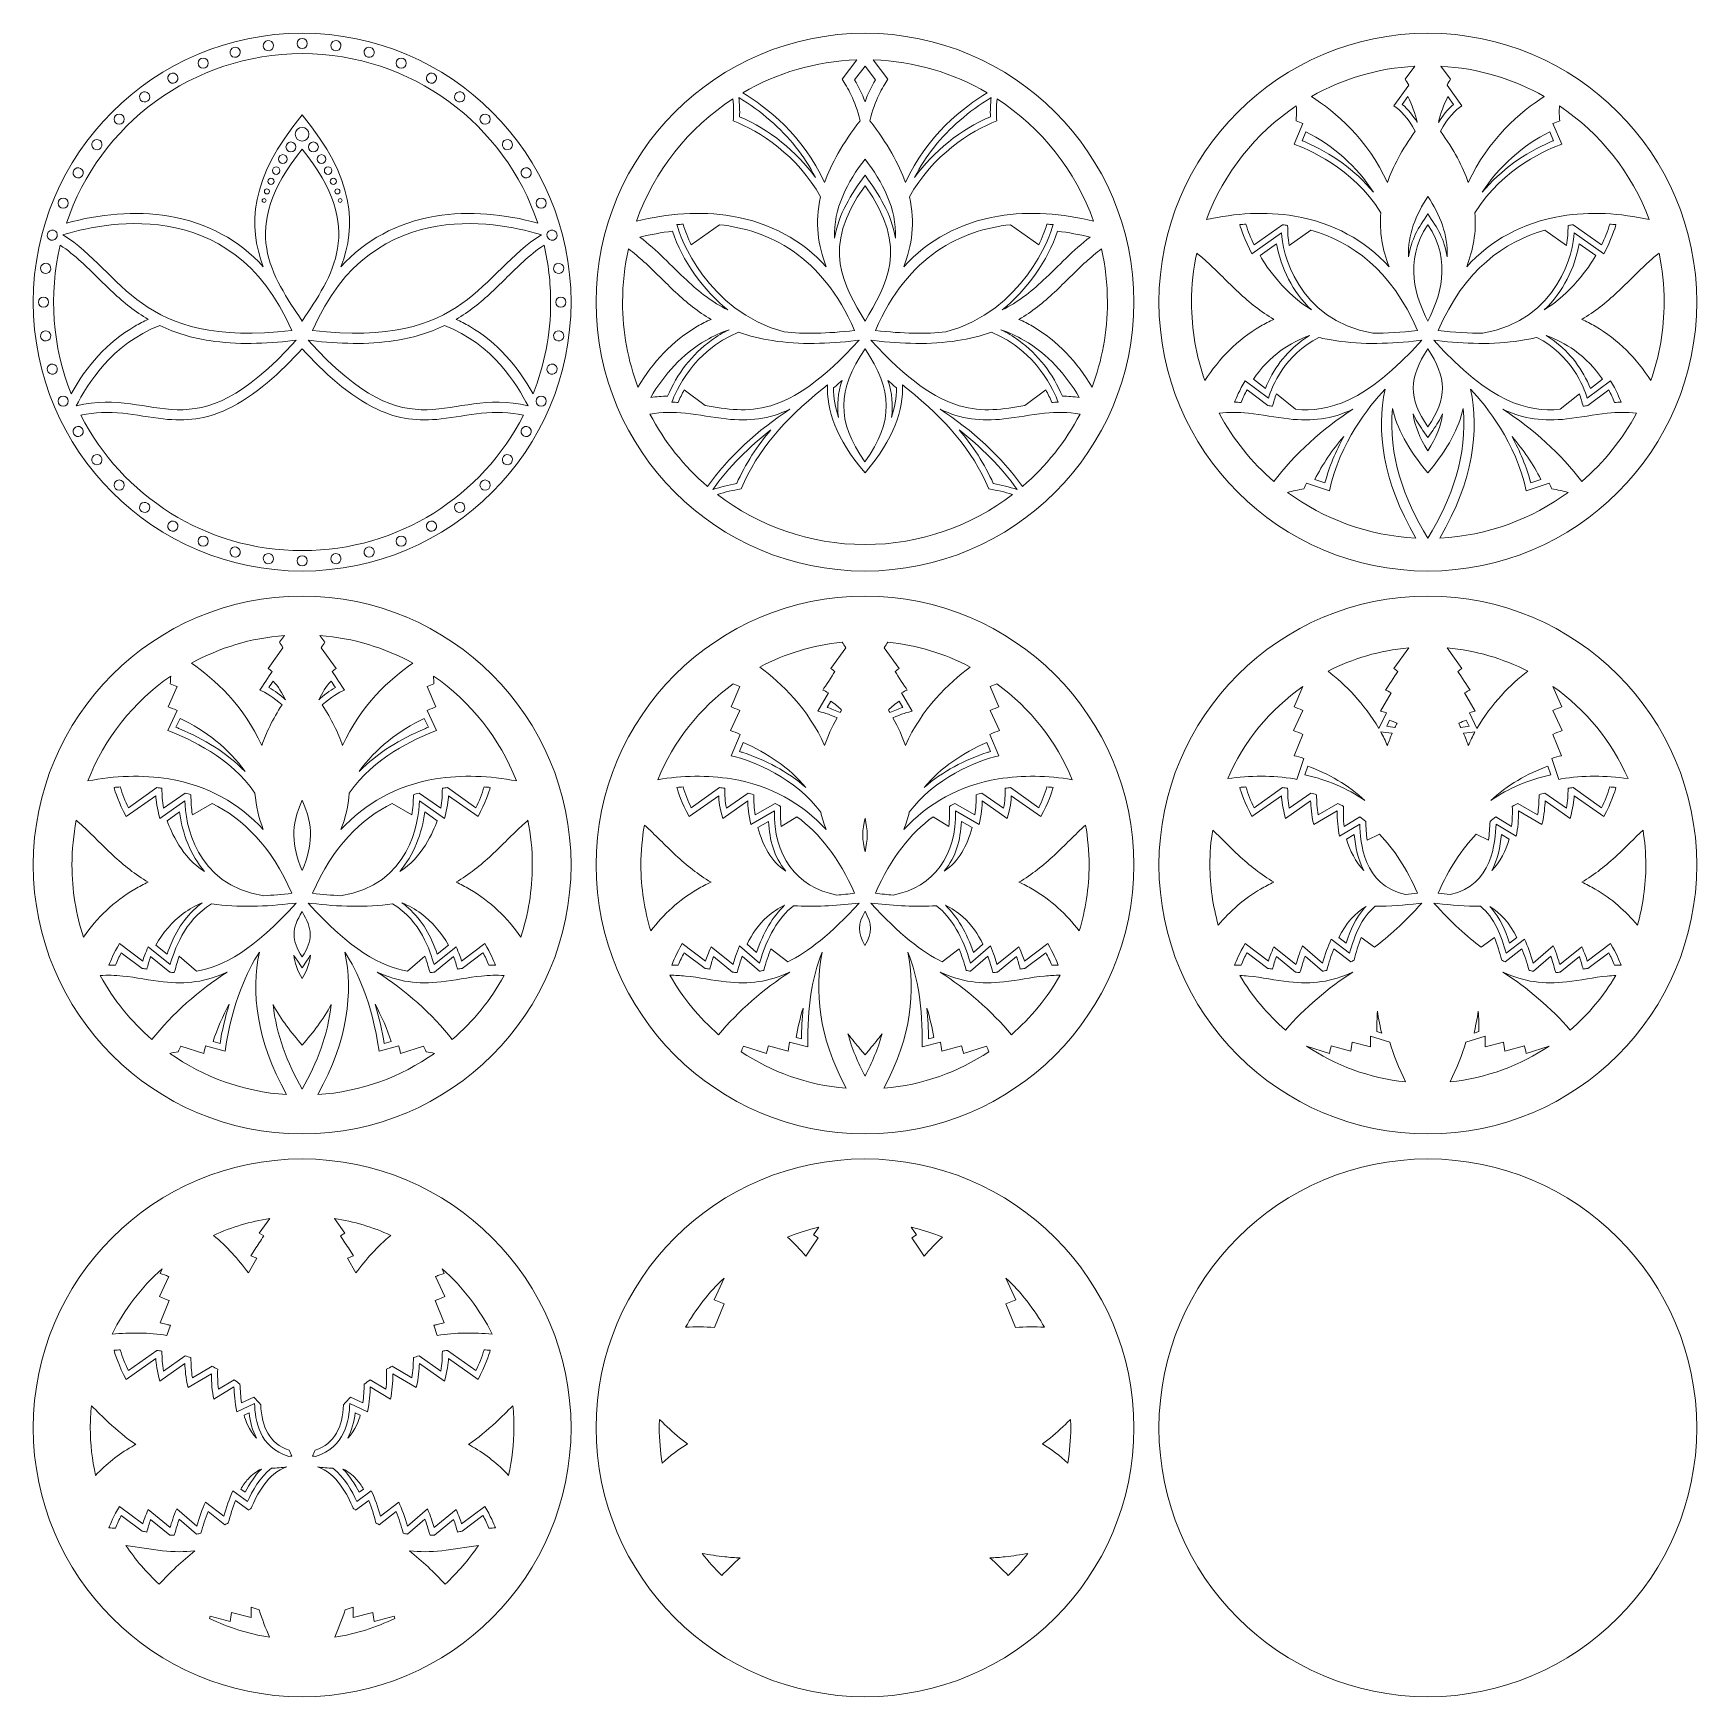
# Model space of a CAD drawing. Header units: millimetres. Extents: x -393 to 393, y -393 to 393.
import ezdxf

# ---------------------------------------------------------------- set-up
doc = ezdxf.new("R2010")
doc.units = ezdxf.units.MM
doc.header["$MEASUREMENT"] = 0
doc.layers.add('layer 1', color=7, linetype='Continuous')

msp = doc.modelspace()

# ---------------------------------------------------------------- linework, layer by layer
at = {"layer": 'layer 1', "lineweight": 9}
for points, knots in [([(-138.8947, 265.8121), (-138.8947, 335.9523), (-195.7545, 392.8121), (-265.8947, 392.8121), (-265.8947, 392.8121), (-336.0349, 392.8121), (-392.8947, 335.9523), (-392.8947, 265.8121), (-392.8947, 265.8121), (-392.8947, 195.6719), (-336.0349, 138.8121), (-265.8947, 138.8121), (-265.8947, 138.8121), (-195.7545, 138.8121), (-138.8947, 195.6719), (-138.8947, 265.8121)], [0, 0, 0, 0, 0.2, 0.2, 0.2, 0.2, 0.4, 0.4, 0.4, 0.4, 0.6, 0.6, 0.6, 0.6, 1, 1, 1, 1]), ([(-298.1422, 386.1612), (-296.8589, 386.5051), (-295.5402, 385.7436), (-295.1963, 384.4604), (-295.1963, 384.4604), (-294.8524, 383.1773), (-295.6139, 381.8583), (-296.8971, 381.5146), (-296.8971, 381.5146), (-298.1802, 381.1707), (-299.4991, 381.9321), (-299.843, 383.2153), (-299.843, 383.2153), (-300.1868, 384.4983), (-299.4252, 385.8175), (-298.1422, 386.1612)], [0, 0, 0, 0, 0.2, 0.2, 0.2, 0.2, 0.4, 0.4, 0.4, 0.4, 0.6, 0.6, 0.6, 0.6, 1, 1, 1, 1]), ([(-282.1576, 389.3408), (-280.8406, 389.5141), (-279.6323, 388.587), (-279.4589, 387.2701), (-279.4589, 387.2701), (-279.2855, 385.9529), (-280.2126, 384.7447), (-281.5296, 384.5713), (-281.5296, 384.5713), (-282.8466, 384.398), (-284.0549, 385.3251), (-284.2283, 386.6421), (-284.2283, 386.6421), (-284.4017, 387.9591), (-283.4746, 389.1674), (-282.1576, 389.3408)], [0, 0, 0, 0, 0.2, 0.2, 0.2, 0.2, 0.4, 0.4, 0.4, 0.4, 0.6, 0.6, 0.6, 0.6, 1, 1, 1, 1]), ([(-268.3, 388.0014), (-268.3, 389.3298), (-267.2231, 390.4068), (-265.8947, 390.4068), (-265.8947, 390.4068), (-264.5663, 390.4068), (-263.4894, 389.3298), (-263.4894, 388.0014), (-263.4894, 388.0014), (-263.4894, 386.673), (-264.5663, 385.5961), (-265.8947, 385.5961), (-265.8947, 385.5961), (-267.2231, 385.5961), (-268.3, 386.673), (-268.3, 388.0014)], [0, 0, 0, 0, 0.2, 0.2, 0.2, 0.2, 0.4, 0.4, 0.4, 0.4, 0.6, 0.6, 0.6, 0.6, 1, 1, 1, 1]), ([(-252.3303, 387.27), (-252.1571, 388.5871), (-250.9488, 389.5141), (-249.6319, 389.3409), (-249.6319, 389.3409), (-248.3147, 389.1674), (-247.3877, 387.9592), (-247.5611, 386.6421), (-247.5611, 386.6421), (-247.7345, 385.3251), (-248.9427, 384.3979), (-250.2598, 384.5713), (-250.2598, 384.5713), (-251.5768, 384.7446), (-252.5039, 385.9529), (-252.3303, 387.27)], [0, 0, 0, 0, 0.2, 0.2, 0.2, 0.2, 0.4, 0.4, 0.4, 0.4, 0.6, 0.6, 0.6, 0.6, 1, 1, 1, 1]), ([(-236.5931, 384.4604), (-236.2493, 385.7436), (-234.9304, 386.505), (-233.6473, 386.1612), (-233.6473, 386.1612), (-232.3641, 385.8174), (-231.6026, 384.4985), (-231.9464, 383.2153), (-231.9464, 383.2153), (-232.2902, 381.9322), (-233.6092, 381.1707), (-234.8924, 381.5146), (-234.8924, 381.5146), (-236.1755, 381.8583), (-236.937, 383.1773), (-236.5931, 384.4604)], [0, 0, 0, 0, 0.2, 0.2, 0.2, 0.2, 0.4, 0.4, 0.4, 0.4, 0.6, 0.6, 0.6, 0.6, 1, 1, 1, 1]), ([(126.9587, 265.8121), (126.9587, 335.9523), (70.0989, 392.8121), (-0.0413, 392.8121), (-0.0413, 392.8121), (-70.1815, 392.8121), (-127.0413, 335.9523), (-127.0413, 265.8121), (-127.0413, 265.8121), (-127.0413, 195.6719), (-70.1815, 138.8121), (-0.0413, 138.8121), (-0.0413, 138.8121), (70.0989, 138.8121), (126.9587, 195.6719), (126.9587, 265.8121)], [0, 0, 0, 0, 0.2, 0.2, 0.2, 0.2, 0.4, 0.4, 0.4, 0.4, 0.6, 0.6, 0.6, 0.6, 1, 1, 1, 1]), ([(392.8121, 265.8121), (392.8121, 335.9523), (335.9523, 392.8121), (265.8121, 392.8121), (265.8121, 392.8121), (195.6719, 392.8121), (138.8121, 335.9523), (138.8121, 265.8121), (138.8121, 265.8121), (138.8121, 195.6719), (195.6719, 138.8121), (265.8121, 138.8121), (265.8121, 138.8121), (335.9523, 138.8121), (392.8121, 195.6719), (392.8121, 265.8121)], [0, 0, 0, 0, 0.2, 0.2, 0.2, 0.2, 0.4, 0.4, 0.4, 0.4, 0.6, 0.6, 0.6, 0.6, 1, 1, 1, 1]), ([(-265.8947, 383.1909), (-214.1084, 383.1909), (-170.1548, 349.6545), (-154.5675, 303.115), (-154.5675, 303.115), (-170.1242, 307.4439), (-186.979, 309.1047), (-202.8914, 306.4482), (-202.8914, 306.4482), (-221.3512, 303.3664), (-236.1311, 294.9575), (-247.5558, 282.5707), (-247.5558, 282.5707), (-240.1852, 301.6914), (-240.9359, 324.0454), (-265.8947, 354.2543), (-265.8947, 354.2543), (-290.8535, 324.0454), (-291.6043, 301.6913), (-284.2336, 282.5708), (-284.2336, 282.5708), (-295.6582, 294.9576), (-310.4383, 303.3663), (-328.898, 306.4482), (-328.898, 306.4482), (-344.8104, 309.1047), (-361.6652, 307.4439), (-377.2219, 303.115), (-377.2219, 303.115), (-361.6345, 349.6545), (-317.681, 383.1909), (-265.8947, 383.1909)], [0, 0, 0, 0, 0.11111111, 0.11111111, 0.11111111, 0.11111111, 0.22222222, 0.22222222, 0.22222222, 0.22222222, 0.33333333, 0.33333333, 0.33333333, 0.33333333, 0.44444444, 0.44444444, 0.44444444, 0.44444444, 0.55555556, 0.55555556, 0.55555556, 0.55555556, 0.66666667, 0.66666667, 0.66666667, 0.66666667, 0.77777778, 0.77777778, 0.77777778, 0.77777778, 1, 1, 1, 1]), ([(-310.4323, 379.6207), (-309.924, 378.3935), (-310.5068, 376.9864), (-311.7341, 376.4781), (-311.7341, 376.4781), (-312.9613, 375.9698), (-314.3683, 376.5524), (-314.8767, 377.7798), (-314.8767, 377.7798), (-315.3852, 379.007), (-314.8022, 380.4141), (-313.5751, 380.9225), (-313.5751, 380.9225), (-312.3476, 381.4309), (-310.9407, 380.8481), (-310.4323, 379.6207)], [0, 0, 0, 0, 0.2, 0.2, 0.2, 0.2, 0.4, 0.4, 0.4, 0.4, 0.6, 0.6, 0.6, 0.6, 1, 1, 1, 1]), ([(-220.0554, 376.4781), (-221.2827, 376.9864), (-221.8654, 378.3935), (-221.3571, 379.6205), (-221.3571, 379.6205), (-220.8488, 380.848), (-219.4419, 381.4308), (-218.2145, 380.9225), (-218.2145, 380.9225), (-216.9871, 380.4141), (-216.4042, 379.0071), (-216.9127, 377.7798), (-216.9127, 377.7798), (-217.421, 376.5525), (-218.828, 375.9697), (-220.0554, 376.4781)], [0, 0, 0, 0, 0.2, 0.2, 0.2, 0.2, 0.4, 0.4, 0.4, 0.4, 0.6, 0.6, 0.6, 0.6, 1, 1, 1, 1]), ([(-10.7662, 371.1088), (-8.4696, 367.4139), (-4.7272, 361.3455), (-2.2898, 351.4717), (-2.2898, 351.4717), (-10.7038, 340.8171), (-16.0721, 331.1531), (-19.135, 322.2672), (-19.135, 322.2672), (-29.0121, 344.4847), (-46.9626, 358.0995), (-57.7676, 364.7082), (-57.7676, 364.7082), (-41.8533, 374.0176), (-23.4901, 379.5955), (-3.879, 380.2414), (-3.879, 380.2414), (-3.879, 380.2414), (-10.7662, 371.1088), (-10.7662, 371.1088)], [0, 0, 0, 0, 0.16666667, 0.16666667, 0.16666667, 0.16666667, 0.33333333, 0.33333333, 0.33333333, 0.33333333, 0.5, 0.5, 0.5, 0.5, 0.66666667, 0.66666667, 0.66666667, 0.66666667, 1, 1, 1, 1]), ([(-0.0413, 377.3408), (-0.0413, 377.3408), (4.8883, 370.8039), (4.8883, 370.8039), (4.8883, 370.8039), (2.9752, 367.497), (1.3443, 364.194), (-0.0413, 360.4893), (-0.0413, 360.4893), (-1.4269, 364.194), (-3.0578, 367.497), (-4.9709, 370.8039), (-4.9709, 370.8039), (-4.9709, 370.8039), (-0.0413, 377.3408), (-0.0413, 377.3408)], [0, 0, 0, 0, 0.2, 0.2, 0.2, 0.2, 0.4, 0.4, 0.4, 0.4, 0.6, 0.6, 0.6, 0.6, 1, 1, 1, 1]), ([(3.7964, 380.2414), (23.4075, 379.5955), (41.7707, 374.0176), (57.685, 364.7082), (57.685, 364.7082), (46.88, 358.0994), (28.9296, 344.4846), (19.0524, 322.2671), (19.0524, 322.2671), (15.9895, 331.1531), (10.6212, 340.817), (2.2072, 351.4717), (2.2072, 351.4717), (4.6446, 361.3455), (8.387, 367.4139), (10.6836, 371.1088), (10.6836, 371.1088), (10.6836, 371.1088), (3.7964, 380.2414), (3.7964, 380.2414)], [0, 0, 0, 0, 0.16666667, 0.16666667, 0.16666667, 0.16666667, 0.33333333, 0.33333333, 0.33333333, 0.33333333, 0.5, 0.5, 0.5, 0.5, 0.66666667, 0.66666667, 0.66666667, 0.66666667, 1, 1, 1, 1]), ([(210.8425, 362.9645), (225.4097, 371.2244), (242.0178, 376.3028), (259.7222, 377.2548), (259.7222, 377.2548), (259.7222, 377.2548), (255.0872, 371.1088), (255.0872, 371.1088), (255.0872, 371.1088), (255.5836, 370.3101), (256.1477, 369.4006), (256.7513, 368.3657), (256.7513, 368.3657), (256.7513, 368.3657), (249.7132, 358.5883), (249.7132, 358.5883), (249.7132, 358.5883), (252.6923, 356.7081), (256.6204, 352.6787), (259.8505, 346.564), (259.8505, 346.564), (253.5331, 337.8253), (249.3042, 329.7689), (246.7184, 322.2672), (246.7184, 322.2672), (237.6409, 342.686), (221.7443, 355.8388), (210.8425, 362.9645)], [0, 0, 0, 0, 0.125, 0.125, 0.125, 0.125, 0.25, 0.25, 0.25, 0.25, 0.375, 0.375, 0.375, 0.375, 0.5, 0.5, 0.5, 0.5, 0.625, 0.625, 0.625, 0.625, 0.75, 0.75, 0.75, 0.75, 1, 1, 1, 1]), ([(274.8729, 368.3657), (275.4765, 369.4006), (276.0406, 370.3101), (276.537, 371.1088), (276.537, 371.1088), (276.537, 371.1088), (271.902, 377.2548), (271.902, 377.2548), (271.902, 377.2548), (289.6065, 376.3028), (306.2146, 371.2243), (320.7817, 362.9646), (320.7817, 362.9646), (309.8798, 355.8387), (293.9834, 342.6859), (284.9058, 322.2671), (284.9058, 322.2671), (282.32, 329.7689), (278.091, 337.8252), (271.7736, 346.564), (271.7736, 346.564), (275.0037, 352.6788), (278.9319, 356.7081), (281.911, 358.5883), (281.911, 358.5883), (281.911, 358.5883), (274.8729, 368.3657), (274.8729, 368.3657)], [0, 0, 0, 0, 0.125, 0.125, 0.125, 0.125, 0.25, 0.25, 0.25, 0.25, 0.375, 0.375, 0.375, 0.375, 0.5, 0.5, 0.5, 0.5, 0.625, 0.625, 0.625, 0.625, 0.75, 0.75, 0.75, 0.75, 1, 1, 1, 1]), ([(-328.192, 373.7142), (-327.0416, 374.3784), (-325.5706, 373.9842), (-324.9063, 372.8337), (-324.9063, 372.8337), (-324.2421, 371.6834), (-324.6362, 370.2123), (-325.7867, 369.5481), (-325.7867, 369.5481), (-326.9371, 368.8838), (-328.4081, 369.278), (-329.0724, 370.4284), (-329.0724, 370.4284), (-329.7366, 371.5789), (-329.3424, 373.0499), (-328.192, 373.7142)], [0, 0, 0, 0, 0.2, 0.2, 0.2, 0.2, 0.4, 0.4, 0.4, 0.4, 0.6, 0.6, 0.6, 0.6, 1, 1, 1, 1]), ([(-206.8831, 372.8337), (-206.2189, 373.9842), (-204.7479, 374.3783), (-203.5975, 373.7142), (-203.5975, 373.7142), (-202.4469, 373.0499), (-202.0528, 371.5789), (-202.717, 370.4284), (-202.717, 370.4284), (-203.3812, 369.278), (-204.8523, 368.8838), (-206.0028, 369.5481), (-206.0028, 369.5481), (-207.1532, 370.2123), (-207.5474, 371.6833), (-206.8831, 372.8337)], [0, 0, 0, 0, 0.2, 0.2, 0.2, 0.2, 0.4, 0.4, 0.4, 0.4, 0.6, 0.6, 0.6, 0.6, 1, 1, 1, 1]), ([(-341.7431, 364.6597), (-340.6891, 365.4684), (-339.1793, 365.2695), (-338.3705, 364.2155), (-338.3705, 364.2155), (-337.5619, 363.1618), (-337.7606, 361.6518), (-338.8146, 360.8431), (-338.8146, 360.8431), (-339.8685, 360.0345), (-341.3782, 360.2332), (-342.187, 361.287), (-342.187, 361.287), (-342.9958, 362.3409), (-342.7969, 363.8509), (-341.7431, 364.6597)], [0, 0, 0, 0, 0.2, 0.2, 0.2, 0.2, 0.4, 0.4, 0.4, 0.4, 0.6, 0.6, 0.6, 0.6, 1, 1, 1, 1]), ([(-193.4189, 364.2155), (-192.6102, 365.2695), (-191.1003, 365.4682), (-190.0464, 364.6597), (-190.0464, 364.6597), (-188.9925, 363.8509), (-188.7936, 362.341), (-189.6024, 361.2871), (-189.6024, 361.2871), (-190.411, 360.2332), (-191.921, 360.0344), (-192.9749, 360.8432), (-192.9749, 360.8432), (-194.0288, 361.6518), (-194.2275, 363.1617), (-193.4189, 364.2155)], [0, 0, 0, 0, 0.2, 0.2, 0.2, 0.2, 0.4, 0.4, 0.4, 0.4, 0.6, 0.6, 0.6, 0.6, 1, 1, 1, 1]), ([(-62.3075, 351.3994), (-49.7044, 346.7366), (-32.0277, 334.9988), (-21.0456, 315.5965), (-21.0456, 315.5965), (-23.8429, 303.2865), (-22.2052, 292.4933), (-18.3802, 282.5708), (-18.3802, 282.5708), (-29.8048, 294.9576), (-44.5849, 303.3664), (-63.0446, 306.4482), (-63.0446, 306.4482), (-77.8181, 308.9146), (-93.4042, 307.6595), (-108.0095, 304.0027), (-108.0095, 304.0027), (-99.5522, 327.9115), (-83.3783, 348.1737), (-62.4807, 361.7959), (-62.4807, 361.7959), (-62.029, 358.076), (-62.0516, 354.3405), (-62.3075, 351.3994)], [0, 0, 0, 0, 0.14285714, 0.14285714, 0.14285714, 0.14285714, 0.28571429, 0.28571429, 0.28571429, 0.28571429, 0.42857143, 0.42857143, 0.42857143, 0.42857143, 0.57142857, 0.57142857, 0.57142857, 0.57142857, 0.71428571, 0.71428571, 0.71428571, 0.71428571, 1, 1, 1, 1]), ([(-44.7716, 351.6021), (-36.0716, 344.0032), (-28.7022, 334.997), (-23.4872, 324.7023), (-23.4872, 324.7023), (-32.4092, 336.9775), (-45.2082, 347.5373), (-59.2889, 353.3189), (-59.2889, 353.3189), (-59.1546, 356.2803), (-59.2558, 359.4332), (-59.6528, 362.4854), (-59.6528, 362.4854), (-54.3842, 359.3009), (-49.3398, 355.5922), (-44.7716, 351.6021)], [0, 0, 0, 0, 0.2, 0.2, 0.2, 0.2, 0.4, 0.4, 0.4, 0.4, 0.6, 0.6, 0.6, 0.6, 1, 1, 1, 1]), ([(18.2976, 282.5707), (22.1225, 292.4933), (23.7602, 303.2866), (20.963, 315.5965), (20.963, 315.5965), (31.9451, 334.9989), (49.6218, 346.7366), (62.2249, 351.3994), (62.2249, 351.3994), (61.969, 354.3405), (61.9464, 358.076), (62.3981, 361.7959), (62.3981, 361.7959), (83.2956, 348.1738), (99.4696, 327.9117), (107.9269, 304.0028), (107.9269, 304.0028), (93.3217, 307.6596), (77.7356, 308.9146), (62.962, 306.4482), (62.962, 306.4482), (44.5022, 303.3664), (29.7223, 294.9575), (18.2976, 282.5707)], [0, 0, 0, 0, 0.14285714, 0.14285714, 0.14285714, 0.14285714, 0.28571429, 0.28571429, 0.28571429, 0.28571429, 0.42857143, 0.42857143, 0.42857143, 0.42857143, 0.57142857, 0.57142857, 0.57142857, 0.57142857, 0.71428571, 0.71428571, 0.71428571, 0.71428571, 1, 1, 1, 1]), ([(44.689, 351.6021), (49.2572, 355.5922), (54.3016, 359.3009), (59.5702, 362.4854), (59.5702, 362.4854), (59.1732, 359.4332), (59.072, 356.2803), (59.2063, 353.3189), (59.2063, 353.3189), (45.1256, 347.5373), (32.3266, 336.9775), (23.4046, 324.7023), (23.4046, 324.7023), (28.6196, 334.997), (35.989, 344.0032), (44.689, 351.6021)], [0, 0, 0, 0, 0.2, 0.2, 0.2, 0.2, 0.4, 0.4, 0.4, 0.4, 0.6, 0.6, 0.6, 0.6, 1, 1, 1, 1]), ([(256.3592, 362.9294), (258.3157, 358.9942), (259.7518, 354.9656), (260.8018, 350.6983), (260.8018, 350.6983), (258.8773, 353.7947), (256.4531, 356.8788), (253.7063, 359.2137), (253.7063, 359.2137), (253.7063, 359.2137), (256.3592, 362.9294), (256.3592, 362.9294)], [0, 0, 0, 0, 0.25, 0.25, 0.25, 0.25, 0.5, 0.5, 0.5, 0.5, 1, 1, 1, 1]), ([(270.8224, 350.6983), (271.8724, 354.9656), (273.3085, 358.9942), (275.265, 362.9294), (275.265, 362.9294), (275.265, 362.9294), (277.9179, 359.2137), (277.9179, 359.2137), (277.9179, 359.2137), (275.1711, 356.8788), (272.7469, 353.7947), (270.8224, 350.6983)], [0, 0, 0, 0, 0.25, 0.25, 0.25, 0.25, 0.5, 0.5, 0.5, 0.5, 1, 1, 1, 1]), ([(-353.9964, 353.9137), (-353.057, 354.8531), (-351.5342, 354.8531), (-350.5947, 353.9137), (-350.5947, 353.9137), (-349.6554, 352.9745), (-349.6554, 351.4515), (-350.5948, 350.5121), (-350.5948, 350.5121), (-351.5341, 349.5728), (-353.057, 349.5728), (-353.9963, 350.5121), (-353.9963, 350.5121), (-354.9357, 351.4515), (-354.9356, 352.9744), (-353.9964, 353.9137)], [0, 0, 0, 0, 0.2, 0.2, 0.2, 0.2, 0.4, 0.4, 0.4, 0.4, 0.6, 0.6, 0.6, 0.6, 1, 1, 1, 1]), ([(-181.1947, 350.5122), (-182.134, 351.4515), (-182.134, 352.9744), (-181.1947, 353.9137), (-181.1947, 353.9137), (-180.2553, 354.8531), (-178.7324, 354.853), (-177.7931, 353.9138), (-177.7931, 353.9138), (-176.8537, 352.9744), (-176.8537, 351.4516), (-177.7931, 350.5121), (-177.7931, 350.5121), (-178.7323, 349.5728), (-180.2553, 349.5728), (-181.1947, 350.5122)], [0, 0, 0, 0, 0.2, 0.2, 0.2, 0.2, 0.4, 0.4, 0.4, 0.4, 0.6, 0.6, 0.6, 0.6, 1, 1, 1, 1]), ([(203.5459, 351.3994), (204.5718, 351.0199), (205.6314, 350.5933), (206.7182, 350.1197), (206.7182, 350.1197), (206.7182, 350.1197), (202.6014, 340.4472), (202.6014, 340.4472), (202.6014, 340.4472), (208.2282, 338.5216), (230.2641, 329.4539), (243.615, 308.0762), (243.615, 308.0762), (242.79, 298.8162), (244.447, 290.4209), (247.4732, 282.5708), (247.4732, 282.5708), (236.0486, 294.9576), (221.2684, 303.3664), (202.8088, 306.4482), (202.8088, 306.4482), (189.1628, 308.7263), (174.8233, 307.8294), (161.2042, 304.7974), (161.2042, 304.7974), (169.4253, 326.8475), (184.4188, 345.5985), (203.6547, 358.5211), (203.6547, 358.5211), (203.7907, 355.9416), (203.7263, 353.4731), (203.5459, 351.3994)], [0, 0, 0, 0, 0.11111111, 0.11111111, 0.11111111, 0.11111111, 0.22222222, 0.22222222, 0.22222222, 0.22222222, 0.33333333, 0.33333333, 0.33333333, 0.33333333, 0.44444444, 0.44444444, 0.44444444, 0.44444444, 0.55555556, 0.55555556, 0.55555556, 0.55555556, 0.66666667, 0.66666667, 0.66666667, 0.66666667, 0.77777778, 0.77777778, 0.77777778, 0.77777778, 1, 1, 1, 1]), ([(324.906, 350.1197), (325.9928, 350.5933), (327.0524, 351.0199), (328.0783, 351.3994), (328.0783, 351.3994), (327.8979, 353.4731), (327.8336, 355.9415), (327.9695, 358.521), (327.9695, 358.521), (347.2055, 345.5986), (362.1989, 326.8474), (370.42, 304.7975), (370.42, 304.7975), (356.8009, 307.8295), (342.4615, 308.7264), (328.8154, 306.4482), (328.8154, 306.4482), (310.3556, 303.3664), (295.5757, 294.9575), (284.151, 282.5707), (284.151, 282.5707), (287.1771, 290.4208), (288.834, 298.816), (288.0091, 308.0761), (288.0091, 308.0761), (301.36, 329.4539), (323.396, 338.5216), (329.0228, 340.4472), (329.0228, 340.4472), (329.0228, 340.4472), (324.906, 350.1197), (324.906, 350.1197)], [0, 0, 0, 0, 0.11111111, 0.11111111, 0.11111111, 0.11111111, 0.22222222, 0.22222222, 0.22222222, 0.22222222, 0.33333333, 0.33333333, 0.33333333, 0.33333333, 0.44444444, 0.44444444, 0.44444444, 0.44444444, 0.55555556, 0.55555556, 0.55555556, 0.55555556, 0.66666667, 0.66666667, 0.66666667, 0.66666667, 0.77777778, 0.77777778, 0.77777778, 0.77777778, 1, 1, 1, 1]), ([(-265.8947, 348.3318), (-264.1147, 348.3318), (-262.6716, 346.8887), (-262.6716, 345.1087), (-262.6716, 345.1087), (-262.6716, 343.3288), (-264.1147, 341.8856), (-265.8947, 341.8856), (-265.8947, 341.8856), (-267.6747, 341.8856), (-269.1178, 343.3288), (-269.1178, 345.1087), (-269.1178, 345.1087), (-269.1178, 346.8887), (-267.6747, 348.3318), (-265.8947, 348.3318)], [0, 0, 0, 0, 0.2, 0.2, 0.2, 0.2, 0.4, 0.4, 0.4, 0.4, 0.6, 0.6, 0.6, 0.6, 1, 1, 1, 1]), ([(208.2342, 346.2419), (220.9679, 340.0357), (232.4161, 329.7146), (240.1063, 317.7927), (240.1063, 317.7927), (231.4861, 328.0843), (220.0317, 336.2785), (207.8381, 341.5033), (207.8381, 341.5033), (207.3772, 341.7008), (206.9133, 341.895), (206.4469, 342.0843), (206.4469, 342.0843), (206.4469, 342.0843), (208.2342, 346.2419), (208.2342, 346.2419)], [0, 0, 0, 0, 0.2, 0.2, 0.2, 0.2, 0.4, 0.4, 0.4, 0.4, 0.6, 0.6, 0.6, 0.6, 1, 1, 1, 1]), ([(291.5179, 317.7927), (299.2081, 329.7146), (310.6563, 340.0357), (323.39, 346.2419), (323.39, 346.2419), (323.39, 346.2419), (325.1773, 342.0843), (325.1773, 342.0843), (325.1773, 342.0843), (324.7109, 341.895), (324.247, 341.7008), (323.7861, 341.5033), (323.7861, 341.5033), (311.5925, 336.2785), (300.1381, 328.0843), (291.5179, 317.7927)], [0, 0, 0, 0, 0.2, 0.2, 0.2, 0.2, 0.4, 0.4, 0.4, 0.4, 0.6, 0.6, 0.6, 0.6, 1, 1, 1, 1]), ([(-361.3697, 342.1044), (-360.3158, 341.2958), (-360.117, 339.7858), (-360.9258, 338.7319), (-360.9258, 338.7319), (-361.7344, 337.678), (-363.2443, 337.4793), (-364.2981, 338.2879), (-364.2981, 338.2879), (-365.3521, 339.0966), (-365.5508, 340.6065), (-364.7423, 341.6604), (-364.7423, 341.6604), (-363.9335, 342.7143), (-362.4236, 342.9132), (-361.3697, 342.1044)], [0, 0, 0, 0, 0.2, 0.2, 0.2, 0.2, 0.4, 0.4, 0.4, 0.4, 0.6, 0.6, 0.6, 0.6, 1, 1, 1, 1]), ([(-265.8947, 256.8912), (-279.8578, 278.0694), (-296.6134, 300.2273), (-265.8947, 338.0592), (-265.8947, 338.0592), (-235.176, 300.2273), (-251.9316, 278.0694), (-265.8947, 256.8912)], [0, 0, 0, 0, 0.33333333, 0.33333333, 0.33333333, 0.33333333, 1, 1, 1, 1]), ([(-273.5475, 339.0986), (-273.5475, 340.4013), (-272.4915, 341.4574), (-271.1888, 341.4575), (-271.1888, 341.4575), (-269.8862, 341.4574), (-268.8301, 340.4013), (-268.8301, 339.0986), (-268.8301, 339.0986), (-268.8301, 337.7958), (-269.8862, 336.7397), (-271.1888, 336.7398), (-271.1888, 336.7398), (-272.4915, 336.7397), (-273.5475, 337.7958), (-273.5475, 339.0986)], [0, 0, 0, 0, 0.2, 0.2, 0.2, 0.2, 0.4, 0.4, 0.4, 0.4, 0.6, 0.6, 0.6, 0.6, 1, 1, 1, 1]), ([(-262.9593, 339.0986), (-262.9593, 340.4013), (-261.9032, 341.4574), (-260.6006, 341.4575), (-260.6006, 341.4575), (-259.2979, 341.4574), (-258.2419, 340.4013), (-258.2419, 339.0986), (-258.2419, 339.0986), (-258.2419, 337.7958), (-259.2979, 336.7397), (-260.6006, 336.7398), (-260.6006, 336.7398), (-261.9032, 336.7397), (-262.9593, 337.7958), (-262.9593, 339.0986)], [0, 0, 0, 0, 0.2, 0.2, 0.2, 0.2, 0.4, 0.4, 0.4, 0.4, 0.6, 0.6, 0.6, 0.6, 1, 1, 1, 1]), ([(-170.8637, 338.732), (-171.6723, 339.7859), (-171.4736, 341.2956), (-170.4198, 342.1044), (-170.4198, 342.1044), (-169.3659, 342.9132), (-167.8559, 342.7143), (-167.0471, 341.6605), (-167.0471, 341.6605), (-166.2384, 340.6065), (-166.4373, 339.0967), (-167.4913, 338.2879), (-167.4913, 338.2879), (-168.545, 337.4793), (-170.055, 337.678), (-170.8637, 338.732)], [0, 0, 0, 0, 0.2, 0.2, 0.2, 0.2, 0.4, 0.4, 0.4, 0.4, 0.6, 0.6, 0.6, 0.6, 1, 1, 1, 1]), ([(-275.0121, 335.4748), (-273.8627, 335.4748), (-272.9309, 334.5429), (-272.9309, 333.3933), (-272.9309, 333.3933), (-272.931, 332.2439), (-273.8627, 331.312), (-275.0121, 331.312), (-275.0121, 331.312), (-276.1615, 331.312), (-277.0933, 332.2439), (-277.0933, 333.3933), (-277.0933, 333.3933), (-277.0933, 334.5429), (-276.1615, 335.4748), (-275.0121, 335.4748)], [0, 0, 0, 0, 0.2, 0.2, 0.2, 0.2, 0.4, 0.4, 0.4, 0.4, 0.6, 0.6, 0.6, 0.6, 1, 1, 1, 1]), ([(-258.8585, 333.3933), (-258.8585, 334.5429), (-257.9267, 335.4748), (-256.7773, 335.4748), (-256.7773, 335.4748), (-255.6279, 335.4748), (-254.6961, 334.5429), (-254.6961, 333.3933), (-254.6961, 333.3933), (-254.6961, 332.2439), (-255.6279, 331.312), (-256.7773, 331.312), (-256.7773, 331.312), (-257.9267, 331.312), (-258.8584, 332.2439), (-258.8585, 333.3933)], [0, 0, 0, 0, 0.2, 0.2, 0.2, 0.2, 0.4, 0.4, 0.4, 0.4, 0.6, 0.6, 0.6, 0.6, 1, 1, 1, 1]), ([(-14.413, 296.1048), (-15.1051, 309.9375), (-8.2165, 322.7067), (-0.0413, 333.3981), (-0.0413, 333.3981), (8.1339, 322.7067), (15.0225, 309.9375), (14.3304, 296.1048), (14.3304, 296.1048), (12.4121, 307.6499), (6.6044, 316.5), (-0.0413, 325.7525), (-0.0413, 325.7525), (-6.687, 316.5), (-12.4947, 307.6499), (-14.413, 296.1048)], [0, 0, 0, 0, 0.2, 0.2, 0.2, 0.2, 0.4, 0.4, 0.4, 0.4, 0.6, 0.6, 0.6, 0.6, 1, 1, 1, 1]), ([(-373.7968, 328.1093), (-373.1325, 329.2599), (-371.6615, 329.654), (-370.511, 328.9898), (-370.511, 328.9898), (-369.3606, 328.3256), (-368.9664, 326.8545), (-369.6307, 325.704), (-369.6307, 325.704), (-370.2949, 324.5536), (-371.7659, 324.1594), (-372.9163, 324.8237), (-372.9163, 324.8237), (-374.0668, 325.4879), (-374.4609, 326.9589), (-373.7968, 328.1093)], [0, 0, 0, 0, 0.2, 0.2, 0.2, 0.2, 0.4, 0.4, 0.4, 0.4, 0.6, 0.6, 0.6, 0.6, 1, 1, 1, 1]), ([(-280.6576, 324.3248), (-279.8411, 324.3248), (-279.1793, 323.663), (-279.1793, 322.8464), (-279.1793, 322.8464), (-279.1792, 322.03), (-279.8411, 321.3681), (-280.6576, 321.3681), (-280.6576, 321.3681), (-281.474, 321.3681), (-282.1359, 322.03), (-282.1358, 322.8464), (-282.1358, 322.8464), (-282.1359, 323.663), (-281.474, 324.3248), (-280.6576, 324.3248)], [0, 0, 0, 0, 0.2, 0.2, 0.2, 0.2, 0.4, 0.4, 0.4, 0.4, 0.6, 0.6, 0.6, 0.6, 1, 1, 1, 1]), ([(-279.9272, 327.9432), (-279.9272, 328.9225), (-279.1334, 329.7164), (-278.1541, 329.7164), (-278.1541, 329.7164), (-277.175, 329.7164), (-276.3811, 328.9225), (-276.3811, 327.9432), (-276.3811, 327.9432), (-276.3811, 326.9638), (-277.175, 326.17), (-278.1541, 326.17), (-278.1541, 326.17), (-279.1334, 326.17), (-279.9272, 326.9639), (-279.9272, 327.9432)], [0, 0, 0, 0, 0.2, 0.2, 0.2, 0.2, 0.4, 0.4, 0.4, 0.4, 0.6, 0.6, 0.6, 0.6, 1, 1, 1, 1]), ([(-255.4083, 327.9432), (-255.4083, 328.9225), (-254.6144, 329.7164), (-253.6353, 329.7164), (-253.6353, 329.7164), (-252.656, 329.7164), (-251.8622, 328.9225), (-251.8622, 327.9432), (-251.8622, 327.9432), (-251.8622, 326.9639), (-252.656, 326.17), (-253.6353, 326.17), (-253.6353, 326.17), (-254.6144, 326.17), (-255.4083, 326.9638), (-255.4083, 327.9432)], [0, 0, 0, 0, 0.2, 0.2, 0.2, 0.2, 0.4, 0.4, 0.4, 0.4, 0.6, 0.6, 0.6, 0.6, 1, 1, 1, 1]), ([(-252.6101, 322.8464), (-252.6101, 323.663), (-251.9483, 324.3248), (-251.1318, 324.3248), (-251.1318, 324.3248), (-250.3154, 324.3248), (-249.6535, 323.663), (-249.6536, 322.8464), (-249.6536, 322.8464), (-249.6535, 322.03), (-250.3154, 321.3681), (-251.1318, 321.3681), (-251.1318, 321.3681), (-251.9483, 321.3681), (-252.6102, 322.03), (-252.6101, 322.8464)], [0, 0, 0, 0, 0.2, 0.2, 0.2, 0.2, 0.4, 0.4, 0.4, 0.4, 0.6, 0.6, 0.6, 0.6, 1, 1, 1, 1]), ([(-162.1587, 325.7041), (-162.823, 326.8545), (-162.4288, 328.3255), (-161.2784, 328.9898), (-161.2784, 328.9898), (-160.1279, 329.654), (-158.6569, 329.2598), (-157.9926, 328.1094), (-157.9926, 328.1094), (-157.3284, 326.959), (-157.7226, 325.488), (-158.8731, 324.8237), (-158.8731, 324.8237), (-160.0234, 324.1595), (-161.4945, 324.5536), (-162.1587, 325.7041)], [0, 0, 0, 0, 0.2, 0.2, 0.2, 0.2, 0.4, 0.4, 0.4, 0.4, 0.6, 0.6, 0.6, 0.6, 1, 1, 1, 1]), ([(-377.8624, 314.7941), (-376.6351, 314.2858), (-376.0523, 312.8788), (-376.5607, 311.6514), (-376.5607, 311.6514), (-377.069, 310.4241), (-378.4761, 309.8414), (-379.7031, 310.3497), (-379.7031, 310.3497), (-380.9306, 310.858), (-381.5134, 312.2649), (-381.0051, 313.4923), (-381.0051, 313.4923), (-380.4967, 314.7197), (-379.0897, 315.3026), (-377.8624, 314.7941)], [0, 0, 0, 0, 0.2, 0.2, 0.2, 0.2, 0.4, 0.4, 0.4, 0.4, 0.6, 0.6, 0.6, 0.6, 1, 1, 1, 1]), ([(-378.915, 297.6118), (-363.2651, 302.3732), (-299.3387, 318.8162), (-270.7952, 252.4455), (-270.7952, 252.4455), (-343.2844, 243.791), (-350.4355, 279.9944), (-378.915, 297.6118)], [0, 0, 0, 0, 0.33333333, 0.33333333, 0.33333333, 0.33333333, 1, 1, 1, 1]), ([(-283.8686, 314.7276), (-283.362, 314.7276), (-282.9515, 314.317), (-282.9515, 313.8103), (-282.9515, 313.8103), (-282.9515, 313.3039), (-283.362, 312.8931), (-283.8686, 312.8931), (-283.8686, 312.8931), (-284.3749, 312.8931), (-284.7857, 313.3038), (-284.7857, 313.8103), (-284.7857, 313.8103), (-284.7857, 314.3169), (-284.375, 314.7276), (-283.8686, 314.7276)], [0, 0, 0, 0, 0.2, 0.2, 0.2, 0.2, 0.4, 0.4, 0.4, 0.4, 0.6, 0.6, 0.6, 0.6, 1, 1, 1, 1]), ([(-282.5195, 319.3181), (-281.8621, 319.3181), (-281.329, 318.785), (-281.329, 318.1276), (-281.329, 318.1276), (-281.329, 317.47), (-281.862, 316.9371), (-282.5195, 316.9371), (-282.5195, 316.9371), (-283.1769, 316.9371), (-283.7098, 317.4701), (-283.7098, 318.1276), (-283.7098, 318.1276), (-283.7098, 318.785), (-283.1769, 319.3181), (-282.5195, 319.3181)], [0, 0, 0, 0, 0.2, 0.2, 0.2, 0.2, 0.4, 0.4, 0.4, 0.4, 0.6, 0.6, 0.6, 0.6, 1, 1, 1, 1]), ([(-260.9942, 252.4455), (-232.4507, 318.8162), (-168.5243, 302.3732), (-152.8744, 297.6118), (-152.8744, 297.6118), (-181.3539, 279.9944), (-188.505, 243.791), (-260.9942, 252.4455)], [0, 0, 0, 0, 0.33333333, 0.33333333, 0.33333333, 0.33333333, 1, 1, 1, 1]), ([(-250.4604, 318.1276), (-250.4604, 318.785), (-249.9273, 319.3181), (-249.2699, 319.3181), (-249.2699, 319.3181), (-248.6125, 319.3181), (-248.0796, 318.785), (-248.0796, 318.1276), (-248.0796, 318.1276), (-248.0796, 317.4701), (-248.6125, 316.9371), (-249.2699, 316.9371), (-249.2699, 316.9371), (-249.9274, 316.9371), (-250.4604, 317.47), (-250.4604, 318.1276)], [0, 0, 0, 0, 0.2, 0.2, 0.2, 0.2, 0.4, 0.4, 0.4, 0.4, 0.6, 0.6, 0.6, 0.6, 1, 1, 1, 1]), ([(-248.8379, 313.8103), (-248.8379, 314.317), (-248.4274, 314.7276), (-247.9208, 314.7276), (-247.9208, 314.7276), (-247.4144, 314.7276), (-247.0037, 314.3169), (-247.0037, 313.8103), (-247.0037, 313.8103), (-247.0037, 313.3038), (-247.4145, 312.8931), (-247.9208, 312.8931), (-247.9208, 312.8931), (-248.4274, 312.8931), (-248.8379, 313.3039), (-248.8379, 313.8103)], [0, 0, 0, 0, 0.2, 0.2, 0.2, 0.2, 0.4, 0.4, 0.4, 0.4, 0.6, 0.6, 0.6, 0.6, 1, 1, 1, 1]), ([(-155.2287, 311.6515), (-155.737, 312.8787), (-155.1544, 314.2857), (-153.927, 314.7941), (-153.927, 314.7941), (-152.6998, 315.3026), (-151.2927, 314.7196), (-150.7843, 313.4925), (-150.7843, 313.4925), (-150.2759, 312.265), (-150.8587, 310.8581), (-152.0861, 310.3497), (-152.0861, 310.3497), (-153.3133, 309.8414), (-154.7204, 310.4242), (-155.2287, 311.6515)], [0, 0, 0, 0, 0.2, 0.2, 0.2, 0.2, 0.4, 0.4, 0.4, 0.4, 0.6, 0.6, 0.6, 0.6, 1, 1, 1, 1]), ([(-0.0413, 256.8912), (-9.7671, 273.5675), (-21.4379, 291.0151), (-0.0413, 320.8048), (-0.0413, 320.8048), (21.3553, 291.0151), (9.6845, 273.5675), (-0.0413, 256.8912)], [0, 0, 0, 0, 0.33333333, 0.33333333, 0.33333333, 0.33333333, 1, 1, 1, 1]), ([(256.7044, 287.284), (256.1216, 297.5838), (260.2175, 307.1542), (265.8121, 315.7072), (265.8121, 315.7072), (271.4067, 307.1542), (275.5026, 297.5838), (274.9198, 287.284), (274.9198, 287.284), (273.6211, 295.622), (270.3471, 300.8212), (265.8121, 307.5427), (265.8121, 307.5427), (261.2771, 300.8212), (258.0031, 295.622), (256.7044, 287.284)], [0, 0, 0, 0, 0.2, 0.2, 0.2, 0.2, 0.4, 0.4, 0.4, 0.4, 0.6, 0.6, 0.6, 0.6, 1, 1, 1, 1]), ([(-386.2438, 298.0595), (-385.9, 299.3427), (-384.5811, 300.1042), (-383.2979, 299.7604), (-383.2979, 299.7604), (-382.0148, 299.4166), (-381.2533, 298.0976), (-381.5972, 296.8144), (-381.5972, 296.8144), (-381.9409, 295.5313), (-383.2599, 294.7698), (-384.543, 295.1137), (-384.543, 295.1137), (-385.8262, 295.4575), (-386.5876, 296.7764), (-386.2438, 298.0595)], [0, 0, 0, 0, 0.2, 0.2, 0.2, 0.2, 0.4, 0.4, 0.4, 0.4, 0.6, 0.6, 0.6, 0.6, 1, 1, 1, 1]), ([(-150.1922, 296.8145), (-150.5361, 298.0976), (-149.7747, 299.4165), (-148.4915, 299.7604), (-148.4915, 299.7604), (-147.2085, 300.1042), (-145.8893, 299.3426), (-145.5456, 298.0596), (-145.5456, 298.0596), (-145.2017, 296.7763), (-145.9632, 295.4576), (-147.2464, 295.1137), (-147.2464, 295.1137), (-148.5295, 294.7698), (-149.8485, 295.5313), (-150.1922, 296.8145)], [0, 0, 0, 0, 0.2, 0.2, 0.2, 0.2, 0.4, 0.4, 0.4, 0.4, 0.6, 0.6, 0.6, 0.6, 1, 1, 1, 1]), ([(-90.9856, 299.3145), (-86.443, 285.4507), (-76.3199, 271.3229), (-64.8804, 262.1431), (-64.8804, 262.1431), (-72.111, 265.771), (-78.3471, 270.6282), (-84.253, 276.1208), (-84.253, 276.1208), (-91.5961, 282.9503), (-98.2709, 290.4465), (-106.322, 296.4904), (-106.322, 296.4904), (-101.2792, 297.7603), (-96.1517, 298.7151), (-90.9856, 299.3145)], [0, 0, 0, 0, 0.2, 0.2, 0.2, 0.2, 0.4, 0.4, 0.4, 0.4, 0.6, 0.6, 0.6, 0.6, 1, 1, 1, 1]), ([(-68.7163, 302.3739), (-45.9025, 299.8934), (-20.3001, 288.1575), (-4.9418, 252.4455), (-4.9418, 252.4455), (-18.012, 250.8851), (-28.9581, 250.7831), (-38.288, 251.7673), (-38.288, 251.7673), (-74.5799, 261.636), (-87.6505, 296.7433), (-88.8596, 302.4398), (-88.8596, 302.4398), (-87.9085, 302.5291), (-86.9415, 302.6079), (-85.9603, 302.6741), (-85.9603, 302.6741), (-84.9801, 299.3536), (-83.654, 295.9695), (-82.1116, 292.883), (-82.1116, 292.883), (-82.1116, 292.883), (-68.7163, 302.3739), (-68.7163, 302.3739)], [0, 0, 0, 0, 0.14285714, 0.14285714, 0.14285714, 0.14285714, 0.28571429, 0.28571429, 0.28571429, 0.28571429, 0.42857143, 0.42857143, 0.42857143, 0.42857143, 0.57142857, 0.57142857, 0.57142857, 0.57142857, 0.71428571, 0.71428571, 0.71428571, 0.71428571, 1, 1, 1, 1]), ([(4.8592, 252.4455), (20.2175, 288.1575), (45.8199, 299.8934), (68.6337, 302.3739), (68.6337, 302.3739), (68.6337, 302.3739), (82.029, 292.883), (82.029, 292.883), (82.029, 292.883), (83.5714, 295.9695), (84.8975, 299.3536), (85.8777, 302.6741), (85.8777, 302.6741), (86.8589, 302.6079), (87.8259, 302.5291), (88.777, 302.4398), (88.777, 302.4398), (87.5679, 296.7433), (74.4973, 261.636), (38.2054, 251.7673), (38.2054, 251.7673), (28.8755, 250.7831), (17.9294, 250.8851), (4.8592, 252.4455)], [0, 0, 0, 0, 0.14285714, 0.14285714, 0.14285714, 0.14285714, 0.28571429, 0.28571429, 0.28571429, 0.28571429, 0.42857143, 0.42857143, 0.42857143, 0.42857143, 0.57142857, 0.57142857, 0.57142857, 0.57142857, 0.71428571, 0.71428571, 0.71428571, 0.71428571, 1, 1, 1, 1]), ([(64.7978, 262.1431), (76.2373, 271.3229), (86.3604, 285.4507), (90.903, 299.3145), (90.903, 299.3145), (96.0691, 298.7151), (101.1966, 297.7603), (106.2394, 296.4904), (106.2394, 296.4904), (98.1883, 290.4465), (91.5135, 282.9503), (84.1704, 276.1208), (84.1704, 276.1208), (78.2645, 270.6282), (72.0284, 265.771), (64.7978, 262.1431)], [0, 0, 0, 0, 0.2, 0.2, 0.2, 0.2, 0.4, 0.4, 0.4, 0.4, 0.6, 0.6, 0.6, 0.6, 1, 1, 1, 1]), ([(210.5878, 299.7909), (229.4677, 294.4594), (248.5226, 281.2531), (260.9116, 252.4455), (260.9116, 252.4455), (253.2045, 251.5254), (246.2357, 251.1123), (239.9017, 251.1301), (239.9017, 251.1301), (203.8404, 257.4791), (196.7841, 290.2678), (196.7311, 298.5488), (196.7311, 298.5488), (196.7311, 298.5488), (182.7512, 288.6435), (182.7512, 288.6435), (182.7512, 288.6435), (179.1754, 295.2018), (177.4036, 300.5095), (176.9938, 302.4398), (176.9938, 302.4398), (177.9449, 302.5291), (178.9119, 302.6079), (179.8931, 302.6741), (179.8931, 302.6741), (180.8733, 299.3536), (182.1994, 295.9695), (183.7418, 292.883), (183.7418, 292.883), (183.7418, 292.883), (197.1371, 302.3739), (197.1371, 302.3739), (197.1371, 302.3739), (197.9531, 302.2852), (198.7727, 302.1846), (199.595, 302.0716), (199.595, 302.0716), (199.6166, 298.6475), (199.6322, 296.0527), (200.379, 292.6048), (200.379, 292.6048), (200.379, 292.6048), (210.5878, 299.7909), (210.5878, 299.7909)], [0, 0, 0, 0, 0.08333333, 0.08333333, 0.08333333, 0.08333333, 0.16666667, 0.16666667, 0.16666667, 0.16666667, 0.25, 0.25, 0.25, 0.25, 0.33333333, 0.33333333, 0.33333333, 0.33333333, 0.41666667, 0.41666667, 0.41666667, 0.41666667, 0.5, 0.5, 0.5, 0.5, 0.58333333, 0.58333333, 0.58333333, 0.58333333, 0.66666667, 0.66666667, 0.66666667, 0.66666667, 0.75, 0.75, 0.75, 0.75, 0.83333333, 0.83333333, 0.83333333, 0.83333333, 1, 1, 1, 1]), ([(265.8121, 256.8912), (260.3153, 267.4803), (254.015, 284.8972), (265.8121, 302.382), (265.8121, 302.382), (277.6092, 284.8972), (271.3089, 267.4803), (265.8121, 256.8912)], [0, 0, 0, 0, 0.33333333, 0.33333333, 0.33333333, 0.33333333, 1, 1, 1, 1]), ([(331.2452, 292.6048), (331.992, 296.0527), (332.0076, 298.6475), (332.0291, 302.0716), (332.0291, 302.0716), (332.8515, 302.1846), (333.6711, 302.2852), (334.4871, 302.3739), (334.4871, 302.3739), (334.4871, 302.3739), (347.8824, 292.883), (347.8824, 292.883), (347.8824, 292.883), (349.4248, 295.9695), (350.7509, 299.3536), (351.7311, 302.6741), (351.7311, 302.6741), (352.7123, 302.6079), (353.6793, 302.5291), (354.6304, 302.4398), (354.6304, 302.4398), (354.2206, 300.5095), (352.4489, 295.2017), (348.8731, 288.6435), (348.8731, 288.6435), (348.8731, 288.6435), (334.8931, 298.5488), (334.8931, 298.5488), (334.8931, 298.5488), (334.8401, 290.2678), (327.7838, 257.4791), (291.7225, 251.1301), (291.7225, 251.1301), (285.3885, 251.1123), (278.4197, 251.5254), (270.7126, 252.4455), (270.7126, 252.4455), (283.1016, 281.2531), (302.1565, 294.4594), (321.0364, 299.7909), (321.0364, 299.7909), (321.0364, 299.7909), (331.2452, 292.6048), (331.2452, 292.6048)], [0, 0, 0, 0, 0.08333333, 0.08333333, 0.08333333, 0.08333333, 0.16666667, 0.16666667, 0.16666667, 0.16666667, 0.25, 0.25, 0.25, 0.25, 0.33333333, 0.33333333, 0.33333333, 0.33333333, 0.41666667, 0.41666667, 0.41666667, 0.41666667, 0.5, 0.5, 0.5, 0.5, 0.58333333, 0.58333333, 0.58333333, 0.58333333, 0.66666667, 0.66666667, 0.66666667, 0.66666667, 0.75, 0.75, 0.75, 0.75, 0.83333333, 0.83333333, 0.83333333, 0.83333333, 1, 1, 1, 1]), ([(-355.3483, 270.4847), (-350.1336, 265.6347), (-344.7247, 261.2829), (-338.618, 257.6798), (-338.618, 257.6798), (-340.7626, 256.7113), (-342.8697, 255.6287), (-344.9348, 254.4284), (-344.9348, 254.4284), (-358.0602, 246.7995), (-367.7559, 235.529), (-375.0145, 222.4762), (-375.0145, 222.4762), (-383.8341, 244.6652), (-385.6256, 269.4737), (-380.1766, 292.7124), (-380.1766, 292.7124), (-376.6538, 290.4046), (-373.4031, 287.7407), (-370.285, 284.9049), (-370.285, 284.9049), (-365.1666, 280.2498), (-360.4166, 275.1985), (-355.3483, 270.4847)], [0, 0, 0, 0, 0.14285714, 0.14285714, 0.14285714, 0.14285714, 0.28571429, 0.28571429, 0.28571429, 0.28571429, 0.42857143, 0.42857143, 0.42857143, 0.42857143, 0.57142857, 0.57142857, 0.57142857, 0.57142857, 0.71428571, 0.71428571, 0.71428571, 0.71428571, 1, 1, 1, 1]), ([(-176.4411, 270.4847), (-171.3728, 275.1986), (-166.6228, 280.2499), (-161.5044, 284.9049), (-161.5044, 284.9049), (-158.3864, 287.7407), (-155.1356, 290.4046), (-151.6128, 292.7124), (-151.6128, 292.7124), (-149.5873, 284.0741), (-148.5159, 275.0682), (-148.5159, 265.8121), (-148.5159, 265.8121), (-148.5159, 250.5058), (-151.4458, 235.8838), (-156.7749, 222.4762), (-156.7749, 222.4762), (-164.0334, 235.5291), (-173.7293, 246.7995), (-186.8546, 254.4284), (-186.8546, 254.4284), (-188.9197, 255.6286), (-191.0268, 256.7114), (-193.1714, 257.6798), (-193.1714, 257.6798), (-187.0647, 261.2829), (-181.656, 265.6347), (-176.4411, 270.4847)], [0, 0, 0, 0, 0.125, 0.125, 0.125, 0.125, 0.25, 0.25, 0.25, 0.25, 0.375, 0.375, 0.375, 0.375, 0.5, 0.5, 0.5, 0.5, 0.625, 0.625, 0.625, 0.625, 0.75, 0.75, 0.75, 0.75, 1, 1, 1, 1]), ([(-89.4949, 270.4847), (-84.2802, 265.6347), (-78.8713, 261.2829), (-72.7646, 257.6798), (-72.7646, 257.6798), (-74.9092, 256.7113), (-77.0163, 255.6286), (-79.0814, 254.4284), (-79.0814, 254.4284), (-91.1185, 247.432), (-100.2712, 237.3729), (-107.3048, 225.6851), (-107.3048, 225.6851), (-111.9783, 238.1723), (-114.5337, 251.6938), (-114.5337, 265.8121), (-114.5337, 265.8121), (-114.5337, 274.4461), (-113.5778, 282.8569), (-111.7667, 290.9443), (-111.7667, 290.9443), (-109.2066, 289.0814), (-106.7814, 287.042), (-104.4316, 284.9049), (-104.4316, 284.9049), (-99.3132, 280.2498), (-94.5632, 275.1985), (-89.4949, 270.4847)], [0, 0, 0, 0, 0.125, 0.125, 0.125, 0.125, 0.25, 0.25, 0.25, 0.25, 0.375, 0.375, 0.375, 0.375, 0.5, 0.5, 0.5, 0.5, 0.625, 0.625, 0.625, 0.625, 0.75, 0.75, 0.75, 0.75, 1, 1, 1, 1]), ([(72.682, 257.6798), (78.7887, 261.2829), (84.1974, 265.6347), (89.4123, 270.4847), (89.4123, 270.4847), (94.4806, 275.1986), (99.2307, 280.2499), (104.349, 284.9049), (104.349, 284.9049), (106.6987, 287.0419), (109.1239, 289.0814), (111.6841, 290.9444), (111.6841, 290.9444), (113.4953, 282.857), (114.4511, 274.4461), (114.4511, 265.8121), (114.4511, 265.8121), (114.4511, 251.6938), (111.8957, 238.1723), (107.2222, 225.6852), (107.2222, 225.6852), (100.1887, 237.373), (91.0359, 247.432), (78.9988, 254.4284), (78.9988, 254.4284), (76.9337, 255.6286), (74.8266, 256.7114), (72.682, 257.6798)], [0, 0, 0, 0, 0.125, 0.125, 0.125, 0.125, 0.25, 0.25, 0.25, 0.25, 0.375, 0.375, 0.375, 0.375, 0.5, 0.5, 0.5, 0.5, 0.625, 0.625, 0.625, 0.625, 0.75, 0.75, 0.75, 0.75, 1, 1, 1, 1]), ([(194.3554, 293.328), (196.3112, 282.0019), (201.9258, 270.7164), (210.8185, 262.206), (210.8185, 262.206), (198.3932, 269.7967), (189.8501, 281.9779), (186.5458, 287.7947), (186.5458, 287.7947), (186.5458, 287.7947), (194.3554, 293.328), (194.3554, 293.328)], [0, 0, 0, 0, 0.25, 0.25, 0.25, 0.25, 0.5, 0.5, 0.5, 0.5, 1, 1, 1, 1]), ([(320.8057, 262.206), (329.6984, 270.7164), (335.313, 282.0019), (337.2688, 293.328), (337.2688, 293.328), (337.2688, 293.328), (345.0784, 287.7947), (345.0784, 287.7947), (345.0784, 287.7947), (341.7741, 281.9779), (333.231, 269.7967), (320.8057, 262.206)], [0, 0, 0, 0, 0.25, 0.25, 0.25, 0.25, 0.5, 0.5, 0.5, 0.5, 1, 1, 1, 1]), ([(-389.4235, 282.0749), (-389.25, 283.3921), (-388.0418, 284.3191), (-386.7247, 284.1457), (-386.7247, 284.1457), (-385.4077, 283.9723), (-384.4805, 282.7641), (-384.6539, 281.447), (-384.6539, 281.447), (-384.8272, 280.13), (-386.0355, 279.2029), (-387.3526, 279.3765), (-387.3526, 279.3765), (-388.6697, 279.5497), (-389.5967, 280.758), (-389.4235, 282.0749)], [0, 0, 0, 0, 0.2, 0.2, 0.2, 0.2, 0.4, 0.4, 0.4, 0.4, 0.6, 0.6, 0.6, 0.6, 1, 1, 1, 1]), ([(-147.1355, 281.447), (-147.3088, 282.764), (-146.3817, 283.9723), (-145.0647, 284.1457), (-145.0647, 284.1457), (-143.7477, 284.3191), (-142.5394, 283.392), (-142.366, 282.075), (-142.366, 282.075), (-142.1927, 280.758), (-143.1198, 279.5497), (-144.4367, 279.3763), (-144.4367, 279.3763), (-145.7539, 279.2029), (-146.9621, 280.13), (-147.1355, 281.447)], [0, 0, 0, 0, 0.2, 0.2, 0.2, 0.2, 0.4, 0.4, 0.4, 0.4, 0.6, 0.6, 0.6, 0.6, 1, 1, 1, 1]), ([(161.4218, 284.9049), (166.5402, 280.2498), (171.2902, 275.1985), (176.3585, 270.4847), (176.3585, 270.4847), (181.5732, 265.6347), (186.9821, 261.2829), (193.0888, 257.6798), (193.0888, 257.6798), (190.9442, 256.7113), (188.837, 255.6286), (186.772, 254.4284), (186.772, 254.4284), (175.8147, 248.0597), (167.2474, 239.153), (160.4931, 228.7903), (160.4931, 228.7903), (156.4209, 240.3753), (154.206, 252.835), (154.206, 265.8121), (154.206, 265.8121), (154.206, 273.7673), (155.0385, 281.5282), (156.6207, 289.0122), (156.6207, 289.0122), (158.2659, 287.7017), (159.8605, 286.3248), (161.4218, 284.9049)], [0, 0, 0, 0, 0.125, 0.125, 0.125, 0.125, 0.25, 0.25, 0.25, 0.25, 0.375, 0.375, 0.375, 0.375, 0.5, 0.5, 0.5, 0.5, 0.625, 0.625, 0.625, 0.625, 0.75, 0.75, 0.75, 0.75, 1, 1, 1, 1]), ([(355.2657, 270.4847), (360.334, 275.1986), (365.0841, 280.25), (370.2024, 284.9049), (370.2024, 284.9049), (371.7636, 286.3248), (373.3582, 287.7017), (375.0035, 289.0123), (375.0035, 289.0123), (376.5858, 281.5283), (377.4182, 273.7673), (377.4182, 265.8121), (377.4182, 265.8121), (377.4182, 252.8351), (375.2033, 240.3753), (371.1311, 228.7903), (371.1311, 228.7903), (364.3769, 239.1531), (355.8095, 248.0596), (344.8522, 254.4284), (344.8522, 254.4284), (342.7871, 255.6286), (340.68, 256.7114), (338.5354, 257.6798), (338.5354, 257.6798), (344.6421, 261.2829), (350.0508, 265.6347), (355.2657, 270.4847)], [0, 0, 0, 0, 0.125, 0.125, 0.125, 0.125, 0.25, 0.25, 0.25, 0.25, 0.375, 0.375, 0.375, 0.375, 0.5, 0.5, 0.5, 0.5, 0.625, 0.625, 0.625, 0.625, 0.75, 0.75, 0.75, 0.75, 1, 1, 1, 1]), ([(-390.4894, 265.8121), (-390.4894, 267.1405), (-389.4124, 268.2174), (-388.084, 268.2174), (-388.084, 268.2174), (-386.7556, 268.2174), (-385.6787, 267.1405), (-385.6787, 265.8121), (-385.6787, 265.8121), (-385.6787, 264.4837), (-386.7556, 263.4068), (-388.084, 263.4068), (-388.084, 263.4068), (-389.4124, 263.4068), (-390.4894, 264.4837), (-390.4894, 265.8121)], [0, 0, 0, 0, 0.2, 0.2, 0.2, 0.2, 0.4, 0.4, 0.4, 0.4, 0.6, 0.6, 0.6, 0.6, 1, 1, 1, 1]), ([(-146.1107, 265.8121), (-146.1107, 267.1405), (-145.0338, 268.2174), (-143.7054, 268.2174), (-143.7054, 268.2174), (-142.377, 268.2174), (-141.3, 267.1405), (-141.3, 265.8121), (-141.3, 265.8121), (-141.3, 264.4837), (-142.377, 263.4068), (-143.7054, 263.4068), (-143.7054, 263.4068), (-145.0338, 263.4068), (-146.1107, 264.4837), (-146.1107, 265.8121)], [0, 0, 0, 0, 0.2, 0.2, 0.2, 0.2, 0.4, 0.4, 0.4, 0.4, 0.6, 0.6, 0.6, 0.6, 1, 1, 1, 1]), ([(-387.3527, 252.2479), (-386.0355, 252.4213), (-384.8273, 251.4942), (-384.6539, 250.1772), (-384.6539, 250.1772), (-384.4806, 248.8602), (-385.4077, 247.6519), (-386.7247, 247.4785), (-386.7247, 247.4785), (-388.0417, 247.3051), (-389.25, 248.2322), (-389.4234, 249.5492), (-389.4234, 249.5492), (-389.5967, 250.8662), (-388.6696, 252.0745), (-387.3527, 252.2479)], [0, 0, 0, 0, 0.2, 0.2, 0.2, 0.2, 0.4, 0.4, 0.4, 0.4, 0.6, 0.6, 0.6, 0.6, 1, 1, 1, 1]), ([(-309.6195, 247.6263), (-296.6787, 245.6328), (-283.1848, 246.1215), (-270.2249, 247.6689), (-270.2249, 247.6689), (-270.2249, 247.6689), (-268.6936, 247.8517), (-268.6936, 247.8517), (-268.6936, 247.8517), (-319.0909, 192.3819), (-333.6023, 226.0843), (-372.5868, 216.8097), (-372.5868, 216.8097), (-367.4423, 226.8529), (-356.0073, 245.9879), (-333.1473, 254.7526), (-333.1473, 254.7526), (-325.7071, 251.1631), (-317.8436, 248.8932), (-309.6195, 247.6263)], [0, 0, 0, 0, 0.16666667, 0.16666667, 0.16666667, 0.16666667, 0.33333333, 0.33333333, 0.33333333, 0.33333333, 0.5, 0.5, 0.5, 0.5, 0.66666667, 0.66666667, 0.66666667, 0.66666667, 1, 1, 1, 1]), ([(-261.5645, 247.6689), (-248.6046, 246.1215), (-235.1107, 245.6329), (-222.1699, 247.6263), (-222.1699, 247.6263), (-213.9459, 248.8932), (-206.0823, 251.1631), (-198.6421, 254.7526), (-198.6421, 254.7526), (-175.7821, 245.9879), (-164.3471, 226.8529), (-159.2026, 216.8097), (-159.2026, 216.8097), (-198.1871, 226.0843), (-212.6985, 192.3819), (-263.0958, 247.8517), (-263.0958, 247.8517), (-263.0958, 247.8517), (-261.5645, 247.6689), (-261.5645, 247.6689)], [0, 0, 0, 0, 0.16666667, 0.16666667, 0.16666667, 0.16666667, 0.33333333, 0.33333333, 0.33333333, 0.33333333, 0.5, 0.5, 0.5, 0.5, 0.66666667, 0.66666667, 0.66666667, 0.66666667, 1, 1, 1, 1]), ([(-147.1355, 250.1772), (-146.9622, 251.4942), (-145.7539, 252.4213), (-144.4368, 252.2477), (-144.4368, 252.2477), (-143.1197, 252.0745), (-142.1927, 250.8662), (-142.3659, 249.5493), (-142.3659, 249.5493), (-142.5394, 248.2321), (-143.7476, 247.3051), (-145.0647, 247.4785), (-145.0647, 247.4785), (-146.3817, 247.6519), (-147.3089, 248.8601), (-147.1355, 250.1772)], [0, 0, 0, 0, 0.2, 0.2, 0.2, 0.2, 0.4, 0.4, 0.4, 0.4, 0.6, 0.6, 0.6, 0.6, 1, 1, 1, 1]), ([(-101.2685, 220.7772), (-94.832, 231.749), (-86.4241, 241.2578), (-75.2136, 247.7738), (-75.2136, 247.7738), (-71.6749, 249.8306), (-68.0019, 251.4963), (-64.2182, 252.798), (-64.2182, 252.798), (-67.1076, 251.3821), (-69.9174, 249.7104), (-72.6278, 247.7577), (-72.6278, 247.7577), (-81.8566, 241.1089), (-88.903, 231.8567), (-93.262, 221.4066), (-93.262, 221.4066), (-95.9394, 221.3561), (-98.5974, 221.1521), (-101.2685, 220.7772)], [0, 0, 0, 0, 0.16666667, 0.16666667, 0.16666667, 0.16666667, 0.33333333, 0.33333333, 0.33333333, 0.33333333, 0.5, 0.5, 0.5, 0.5, 0.66666667, 0.66666667, 0.66666667, 0.66666667, 1, 1, 1, 1]), ([(-59.8024, 251.6224), (-54.6318, 249.7759), (-49.2799, 248.4756), (-43.7661, 247.6263), (-43.7661, 247.6263), (-30.8253, 245.6328), (-17.3314, 246.1215), (-4.3715, 247.6689), (-4.3715, 247.6689), (-4.3715, 247.6689), (-2.8402, 247.8517), (-2.8402, 247.8517), (-2.8402, 247.8517), (-37.5089, 209.6936), (-55.1958, 213.7333), (-75.5494, 216.9523), (-75.5494, 216.9523), (-75.5494, 216.9523), (-85.4552, 224.3847), (-85.4552, 224.3847), (-85.4552, 224.3847), (-86.5077, 222.493), (-87.4239, 220.4653), (-88.2382, 218.441), (-88.2382, 218.441), (-89.2447, 218.494), (-90.2648, 218.5278), (-91.3003, 218.5381), (-91.3003, 218.5381), (-89.3841, 223.5738), (-81.5828, 242.561), (-59.8024, 251.6224)], [0, 0, 0, 0, 0.11111111, 0.11111111, 0.11111111, 0.11111111, 0.22222222, 0.22222222, 0.22222222, 0.22222222, 0.33333333, 0.33333333, 0.33333333, 0.33333333, 0.44444444, 0.44444444, 0.44444444, 0.44444444, 0.55555556, 0.55555556, 0.55555556, 0.55555556, 0.66666667, 0.66666667, 0.66666667, 0.66666667, 0.77777778, 0.77777778, 0.77777778, 0.77777778, 1, 1, 1, 1]), ([(4.2889, 247.6689), (17.2488, 246.1215), (30.7427, 245.633), (43.6835, 247.6263), (43.6835, 247.6263), (49.1972, 248.4756), (54.5491, 249.7759), (59.7198, 251.6224), (59.7198, 251.6224), (81.5001, 242.561), (89.3015, 223.5738), (91.2177, 218.5381), (91.2177, 218.5381), (90.1822, 218.5278), (89.1621, 218.494), (88.1556, 218.441), (88.1556, 218.441), (87.3413, 220.4653), (86.4251, 222.493), (85.3726, 224.3847), (85.3726, 224.3847), (85.3726, 224.3847), (75.4668, 216.9523), (75.4668, 216.9523), (75.4668, 216.9523), (55.1132, 213.7333), (37.4263, 209.6936), (2.7576, 247.8517), (2.7576, 247.8517), (2.7576, 247.8517), (4.2889, 247.6689), (4.2889, 247.6689)], [0, 0, 0, 0, 0.11111111, 0.11111111, 0.11111111, 0.11111111, 0.22222222, 0.22222222, 0.22222222, 0.22222222, 0.33333333, 0.33333333, 0.33333333, 0.33333333, 0.44444444, 0.44444444, 0.44444444, 0.44444444, 0.55555556, 0.55555556, 0.55555556, 0.55555556, 0.66666667, 0.66666667, 0.66666667, 0.66666667, 0.77777778, 0.77777778, 0.77777778, 0.77777778, 1, 1, 1, 1]), ([(75.131, 247.7738), (86.3415, 241.2578), (94.7494, 231.749), (101.1859, 220.7772), (101.1859, 220.7772), (98.5148, 221.1521), (95.8568, 221.3561), (93.1794, 221.4066), (93.1794, 221.4066), (88.8204, 231.8567), (81.774, 241.1089), (72.5452, 247.7577), (72.5452, 247.7577), (69.8348, 249.7104), (67.025, 251.3821), (64.1356, 252.798), (64.1356, 252.798), (67.9193, 251.4963), (71.5923, 249.8306), (75.131, 247.7738)], [0, 0, 0, 0, 0.16666667, 0.16666667, 0.16666667, 0.16666667, 0.33333333, 0.33333333, 0.33333333, 0.33333333, 0.5, 0.5, 0.5, 0.5, 0.66666667, 0.66666667, 0.66666667, 0.66666667, 1, 1, 1, 1]), ([(-230.4016, 215.1952), (-220.3753, 210.5294), (-211.1726, 209.4443), (-200.2846, 210.6491), (-200.2846, 210.6491), (-193.8719, 211.3587), (-187.5529, 212.713), (-181.1288, 213.3532), (-181.1288, 213.3532), (-174.3456, 214.0291), (-167.9856, 213.8201), (-161.3606, 212.3685), (-161.3606, 212.3685), (-180.7836, 174.4535), (-220.2286, 148.491), (-265.7428, 148.4334), (-265.7428, 148.4334), (-265.7934, 148.4333), (-265.8441, 148.4333), (-265.8947, 148.4333), (-265.8947, 148.4333), (-265.9453, 148.4333), (-265.996, 148.4333), (-266.0466, 148.4334), (-266.0466, 148.4334), (-311.5609, 148.491), (-351.006, 174.4535), (-370.429, 212.3685), (-370.429, 212.3685), (-363.8039, 213.8201), (-357.4439, 214.0293), (-350.6606, 213.3532), (-350.6606, 213.3532), (-344.2364, 212.713), (-337.9175, 211.3587), (-331.5048, 210.6491), (-331.5048, 210.6491), (-320.6168, 209.4443), (-311.414, 210.5295), (-301.3878, 215.1952), (-301.3878, 215.1952), (-288.1516, 221.3547), (-275.9543, 232.7745), (-265.8948, 243.776), (-265.8948, 243.776), (-255.8355, 232.7743), (-243.638, 221.3548), (-230.4016, 215.1952)], [0, 0, 0, 0, 0.07692308, 0.07692308, 0.07692308, 0.07692308, 0.15384615, 0.15384615, 0.15384615, 0.15384615, 0.23076923, 0.23076923, 0.23076923, 0.23076923, 0.30769231, 0.30769231, 0.30769231, 0.30769231, 0.38461538, 0.38461538, 0.38461538, 0.38461538, 0.46153846, 0.46153846, 0.46153846, 0.46153846, 0.53846154, 0.53846154, 0.53846154, 0.53846154, 0.61538462, 0.61538462, 0.61538462, 0.61538462, 0.69230769, 0.69230769, 0.69230769, 0.69230769, 0.76923077, 0.76923077, 0.76923077, 0.76923077, 0.84615385, 0.84615385, 0.84615385, 0.84615385, 1, 1, 1, 1]), ([(-0.0414, 190.4074), (-13.7487, 209.8228), (-13.0397, 224.1409), (-0.0412, 243.7764), (-0.0412, 243.7764), (12.957, 224.1407), (13.6658, 209.8225), (-0.0414, 190.4074)], [0, 0, 0, 0, 0.33333333, 0.33333333, 0.33333333, 0.33333333, 1, 1, 1, 1]), ([(222.0873, 247.6263), (235.0281, 245.6328), (248.522, 246.1215), (261.4819, 247.6689), (261.4819, 247.6689), (261.4819, 247.6689), (263.0132, 247.8517), (263.0132, 247.8517), (263.0132, 247.8517), (235.8015, 217.9012), (219.0519, 213.9478), (203.2632, 215.1893), (203.2632, 215.1893), (203.2632, 215.1893), (194.2623, 222.5304), (194.2623, 222.5304), (194.2623, 222.5304), (193.5343, 220.59), (193.0083, 218.6023), (192.4436, 216.6113), (192.4436, 216.6113), (191.7332, 216.7248), (191.0202, 216.8391), (190.304, 216.9523), (190.304, 216.9523), (190.304, 216.9523), (180.3982, 224.3847), (180.3982, 224.3847), (180.3982, 224.3847), (179.3457, 222.493), (178.4295, 220.4653), (177.6152, 218.441), (177.6152, 218.441), (176.6087, 218.494), (175.5886, 218.5278), (174.5531, 218.5381), (174.5531, 218.5381), (175.2625, 220.4026), (176.7789, 224.1798), (179.5128, 228.6575), (179.5128, 228.6575), (179.5128, 228.6575), (190.5198, 220.3988), (190.5198, 220.3988), (190.5198, 220.3988), (192.134, 226.0762), (198.1964, 240.937), (214.3238, 249.1564), (214.3238, 249.1564), (216.8736, 248.5374), (219.4621, 248.0307), (222.0873, 247.6263)], [0, 0, 0, 0, 0.07142857, 0.07142857, 0.07142857, 0.07142857, 0.14285714, 0.14285714, 0.14285714, 0.14285714, 0.21428571, 0.21428571, 0.21428571, 0.21428571, 0.28571429, 0.28571429, 0.28571429, 0.28571429, 0.35714286, 0.35714286, 0.35714286, 0.35714286, 0.42857143, 0.42857143, 0.42857143, 0.42857143, 0.5, 0.5, 0.5, 0.5, 0.57142857, 0.57142857, 0.57142857, 0.57142857, 0.64285714, 0.64285714, 0.64285714, 0.64285714, 0.71428571, 0.71428571, 0.71428571, 0.71428571, 0.78571429, 0.78571429, 0.78571429, 0.78571429, 0.85714286, 0.85714286, 0.85714286, 0.85714286, 1, 1, 1, 1]), ([(196.6, 243.0739), (200.7999, 246.0997), (205.281, 248.3776), (209.9467, 250.0251), (209.9467, 250.0251), (208.6659, 249.2532), (207.4141, 248.4187), (206.1943, 247.5195), (206.1943, 247.5195), (198.777, 242.0521), (192.4812, 233.8785), (189.062, 225.1011), (189.062, 225.1011), (189.062, 225.1011), (183.3894, 229.3573), (183.3894, 229.3573), (183.3894, 229.3573), (186.9502, 234.6415), (191.389, 239.3196), (196.6, 243.0739)], [0, 0, 0, 0, 0.16666667, 0.16666667, 0.16666667, 0.16666667, 0.33333333, 0.33333333, 0.33333333, 0.33333333, 0.5, 0.5, 0.5, 0.5, 0.66666667, 0.66666667, 0.66666667, 0.66666667, 1, 1, 1, 1]), ([(265.8118, 206.9176), (256.4227, 220.3269), (256.9083, 230.2157), (265.8119, 243.777), (265.8119, 243.777), (274.7153, 230.2156), (275.2008, 220.3267), (265.8118, 206.9176)], [0, 0, 0, 0, 0.33333333, 0.33333333, 0.33333333, 0.33333333, 1, 1, 1, 1]), ([(270.1423, 247.6689), (283.1022, 246.1215), (296.5962, 245.633), (309.5369, 247.6263), (309.5369, 247.6263), (312.1621, 248.0306), (314.7507, 248.5373), (317.3003, 249.1564), (317.3003, 249.1564), (333.4279, 240.9371), (339.4902, 226.0762), (341.1044, 220.3988), (341.1044, 220.3988), (341.1044, 220.3988), (352.1114, 228.6575), (352.1114, 228.6575), (352.1114, 228.6575), (354.8453, 224.1798), (356.3617, 220.4026), (357.0711, 218.5381), (357.0711, 218.5381), (356.0356, 218.5278), (355.0155, 218.494), (354.009, 218.441), (354.009, 218.441), (353.1947, 220.4653), (352.2785, 222.493), (351.226, 224.3847), (351.226, 224.3847), (351.226, 224.3847), (341.3202, 216.9523), (341.3202, 216.9523), (341.3202, 216.9523), (340.604, 216.8391), (339.891, 216.7248), (339.1806, 216.6113), (339.1806, 216.6113), (338.6159, 218.6023), (338.0899, 220.59), (337.3619, 222.5304), (337.3619, 222.5304), (337.3619, 222.5304), (328.361, 215.1893), (328.361, 215.1893), (328.361, 215.1893), (312.5723, 213.9478), (295.8227, 217.9012), (268.611, 247.8517), (268.611, 247.8517), (268.611, 247.8517), (270.1423, 247.6689), (270.1423, 247.6689)], [0, 0, 0, 0, 0.07142857, 0.07142857, 0.07142857, 0.07142857, 0.14285714, 0.14285714, 0.14285714, 0.14285714, 0.21428571, 0.21428571, 0.21428571, 0.21428571, 0.28571429, 0.28571429, 0.28571429, 0.28571429, 0.35714286, 0.35714286, 0.35714286, 0.35714286, 0.42857143, 0.42857143, 0.42857143, 0.42857143, 0.5, 0.5, 0.5, 0.5, 0.57142857, 0.57142857, 0.57142857, 0.57142857, 0.64285714, 0.64285714, 0.64285714, 0.64285714, 0.71428571, 0.71428571, 0.71428571, 0.71428571, 0.78571429, 0.78571429, 0.78571429, 0.78571429, 0.85714286, 0.85714286, 0.85714286, 0.85714286, 1, 1, 1, 1]), ([(321.6775, 250.0251), (326.3432, 248.3776), (330.8243, 246.0997), (335.0242, 243.0739), (335.0242, 243.0739), (340.2352, 239.3196), (344.674, 234.6415), (348.2348, 229.3573), (348.2348, 229.3573), (348.2348, 229.3573), (342.5622, 225.1011), (342.5622, 225.1011), (342.5622, 225.1011), (339.143, 233.8785), (332.8472, 242.0521), (325.4299, 247.5195), (325.4299, 247.5195), (324.2101, 248.4187), (322.9583, 249.2532), (321.6775, 250.0251)], [0, 0, 0, 0, 0.16666667, 0.16666667, 0.16666667, 0.16666667, 0.33333333, 0.33333333, 0.33333333, 0.33333333, 0.5, 0.5, 0.5, 0.5, 0.66666667, 0.66666667, 0.66666667, 0.66666667, 1, 1, 1, 1]), ([(-386.2438, 233.5646), (-386.5877, 234.8479), (-385.8262, 236.1666), (-384.543, 236.5105), (-384.543, 236.5105), (-383.2599, 236.8544), (-381.9409, 236.0929), (-381.5972, 234.8097), (-381.5972, 234.8097), (-381.2533, 233.5266), (-382.0147, 232.2077), (-383.2979, 231.8638), (-383.2979, 231.8638), (-384.5809, 231.52), (-385.9001, 232.2816), (-386.2438, 233.5646)], [0, 0, 0, 0, 0.2, 0.2, 0.2, 0.2, 0.4, 0.4, 0.4, 0.4, 0.6, 0.6, 0.6, 0.6, 1, 1, 1, 1]), ([(-150.1922, 234.8098), (-149.8485, 236.0929), (-148.5295, 236.8544), (-147.2464, 236.5105), (-147.2464, 236.5105), (-145.9632, 236.1667), (-145.2018, 234.8478), (-145.5456, 233.5647), (-145.5456, 233.5647), (-145.8894, 232.2815), (-147.2083, 231.52), (-148.4915, 231.8638), (-148.4915, 231.8638), (-149.7746, 232.2076), (-150.5361, 233.5266), (-150.1922, 234.8098)], [0, 0, 0, 0, 0.2, 0.2, 0.2, 0.2, 0.4, 0.4, 0.4, 0.4, 0.6, 0.6, 0.6, 0.6, 1, 1, 1, 1]), ([(-14.8666, 225.3535), (-13.5201, 226.4795), (-12.1955, 227.6334), (-10.8909, 228.811), (-10.8909, 228.811), (-12.8523, 222.8754), (-13.4279, 217.1649), (-12.5424, 211.3575), (-12.5424, 211.3575), (-14.0716, 215.8568), (-14.9434, 220.5392), (-14.8666, 225.3535)], [0, 0, 0, 0, 0.25, 0.25, 0.25, 0.25, 0.5, 0.5, 0.5, 0.5, 1, 1, 1, 1]), ([(10.8081, 228.8113), (12.1126, 227.6336), (13.4374, 226.4795), (14.784, 225.3535), (14.784, 225.3535), (14.8608, 220.5388), (13.9888, 215.8561), (12.4594, 211.3564), (12.4594, 211.3564), (13.3452, 217.1643), (12.7696, 222.8753), (10.8081, 228.8113)], [0, 0, 0, 0, 0.25, 0.25, 0.25, 0.25, 0.5, 0.5, 0.5, 0.5, 1, 1, 1, 1]), ([(-381.0051, 218.1317), (-381.5135, 219.3592), (-380.9307, 220.7661), (-379.7033, 221.2745), (-379.7033, 221.2745), (-378.4761, 221.7828), (-377.069, 221.2), (-376.5607, 219.9727), (-376.5607, 219.9727), (-376.0524, 218.7455), (-376.635, 217.3385), (-377.8624, 216.8301), (-377.8624, 216.8301), (-379.0896, 216.3216), (-380.4967, 216.9046), (-381.0051, 218.1317)], [0, 0, 0, 0, 0.2, 0.2, 0.2, 0.2, 0.4, 0.4, 0.4, 0.4, 0.6, 0.6, 0.6, 0.6, 1, 1, 1, 1]), ([(-155.2287, 219.9728), (-154.7204, 221.2001), (-153.3133, 221.7828), (-152.0863, 221.2745), (-152.0863, 221.2745), (-150.8588, 220.7662), (-150.276, 219.3593), (-150.7843, 218.1319), (-150.7843, 218.1319), (-151.2927, 216.9045), (-152.6997, 216.3216), (-153.927, 216.8301), (-153.927, 216.8301), (-155.1543, 217.3384), (-155.7371, 218.7454), (-155.2287, 219.9728)], [0, 0, 0, 0, 0.2, 0.2, 0.2, 0.2, 0.4, 0.4, 0.4, 0.4, 0.6, 0.6, 0.6, 0.6, 1, 1, 1, 1]), ([(-58.5916, 177.6363), (-50.4171, 196.3987), (-38.3554, 209.9801), (-20.2628, 224.715), (-20.2628, 224.715), (-19.4038, 225.3787), (-18.5521, 226.0573), (-17.7081, 226.7485), (-17.7081, 226.7485), (-18.2951, 215.052), (-13.8629, 201.5936), (-0.0413, 185.1387), (-0.0413, 185.1387), (13.7804, 201.5937), (18.2124, 215.0521), (17.6254, 226.7485), (17.6254, 226.7485), (18.4694, 226.0573), (19.3212, 225.3787), (20.1801, 224.7149), (20.1801, 224.7149), (38.2728, 209.9801), (50.3345, 196.3987), (58.509, 177.6363), (58.509, 177.6363), (62.4166, 176.9051), (65.8447, 176.1802), (69.6885, 174.9958), (69.6885, 174.9958), (50.3792, 160.1477), (26.1999, 151.3197), (-0.0413, 151.3197), (-0.0413, 151.3197), (-26.2825, 151.3197), (-50.4618, 160.1477), (-69.7712, 174.9958), (-69.7712, 174.9958), (-65.9273, 176.1801), (-62.4993, 176.9051), (-58.5916, 177.6363)], [0, 0, 0, 0, 0.09090909, 0.09090909, 0.09090909, 0.09090909, 0.18181818, 0.18181818, 0.18181818, 0.18181818, 0.27272727, 0.27272727, 0.27272727, 0.27272727, 0.36363636, 0.36363636, 0.36363636, 0.36363636, 0.45454545, 0.45454545, 0.45454545, 0.45454545, 0.54545455, 0.54545455, 0.54545455, 0.54545455, 0.63636364, 0.63636364, 0.63636364, 0.63636364, 0.72727273, 0.72727273, 0.72727273, 0.72727273, 0.81818182, 0.81818182, 0.81818182, 0.81818182, 1, 1, 1, 1]), ([(208.4663, 180.3034), (208.4663, 180.3034), (219.3051, 176.7188), (219.3051, 176.7188), (219.3051, 176.7188), (224.3444, 199.8278), (237.9258, 216.3343), (245.5908, 224.715), (245.5908, 224.715), (241.7015, 204.8717), (243.9919, 182.0805), (260.1822, 154.3456), (260.1822, 154.3456), (237.5481, 155.4701), (216.6885, 163.3377), (199.5714, 175.9806), (199.5714, 175.9806), (202.1025, 176.6311), (204.5682, 177.1322), (207.2618, 177.6363), (207.2618, 177.6363), (207.6543, 178.537), (208.0558, 179.4258), (208.4663, 180.3034)], [0, 0, 0, 0, 0.14285714, 0.14285714, 0.14285714, 0.14285714, 0.28571429, 0.28571429, 0.28571429, 0.28571429, 0.42857143, 0.42857143, 0.42857143, 0.42857143, 0.57142857, 0.57142857, 0.57142857, 0.57142857, 0.71428571, 0.71428571, 0.71428571, 0.71428571, 1, 1, 1, 1]), ([(286.0335, 224.7149), (293.6984, 216.3343), (307.2798, 199.8278), (312.3191, 176.7188), (312.3191, 176.7188), (312.3191, 176.7188), (323.1579, 180.3034), (323.1579, 180.3034), (323.1579, 180.3034), (323.5684, 179.4258), (323.9699, 178.537), (324.3624, 177.6363), (324.3624, 177.6363), (327.056, 177.1322), (329.5218, 176.6313), (332.0529, 175.9807), (332.0529, 175.9807), (314.9357, 163.3376), (294.0763, 155.4701), (271.442, 154.3456), (271.442, 154.3456), (287.6323, 182.0806), (289.9226, 204.8717), (286.0335, 224.7149)], [0, 0, 0, 0, 0.14285714, 0.14285714, 0.14285714, 0.14285714, 0.28571429, 0.28571429, 0.28571429, 0.28571429, 0.42857143, 0.42857143, 0.42857143, 0.42857143, 0.57142857, 0.57142857, 0.57142857, 0.57142857, 0.71428571, 0.71428571, 0.71428571, 0.71428571, 1, 1, 1, 1]), ([(-84.8072, 213.3532), (-78.383, 212.713), (-72.0641, 211.3587), (-65.6514, 210.6491), (-65.6514, 210.6491), (-54.7634, 209.4443), (-45.5604, 210.5295), (-35.5344, 215.1952), (-35.5344, 215.1952), (-35.526, 215.199), (-35.5174, 215.2032), (-35.5089, 215.207), (-35.5089, 215.207), (-50.2203, 205.8111), (-65.0984, 192.1892), (-74.4152, 178.7629), (-74.4152, 178.7629), (-85.528, 188.2667), (-94.7994, 199.8613), (-101.6197, 212.9374), (-101.6197, 212.9374), (-96.0394, 213.8628), (-90.5764, 213.9282), (-84.8072, 213.3532)], [0, 0, 0, 0, 0.14285714, 0.14285714, 0.14285714, 0.14285714, 0.28571429, 0.28571429, 0.28571429, 0.28571429, 0.42857143, 0.42857143, 0.42857143, 0.42857143, 0.57142857, 0.57142857, 0.57142857, 0.57142857, 0.71428571, 0.71428571, 0.71428571, 0.71428571, 1, 1, 1, 1]), ([(35.4518, 215.1952), (45.4781, 210.5294), (54.6808, 209.4443), (65.5688, 210.6491), (65.5688, 210.6491), (71.9815, 211.3587), (78.3005, 212.7131), (84.7246, 213.3532), (84.7246, 213.3532), (90.4937, 213.9281), (95.9569, 213.8628), (101.5371, 212.9374), (101.5371, 212.9374), (94.7168, 199.8613), (85.4453, 188.2667), (74.3326, 178.763), (74.3326, 178.763), (65.0158, 192.1893), (50.1376, 205.8112), (35.4263, 215.207), (35.4263, 215.207), (35.4348, 215.2032), (35.4434, 215.1991), (35.4518, 215.1952)], [0, 0, 0, 0, 0.14285714, 0.14285714, 0.14285714, 0.14285714, 0.28571429, 0.28571429, 0.28571429, 0.28571429, 0.42857143, 0.42857143, 0.42857143, 0.42857143, 0.57142857, 0.57142857, 0.57142857, 0.57142857, 0.71428571, 0.71428571, 0.71428571, 0.71428571, 1, 1, 1, 1]), ([(167.2753, 213.359), (171.8152, 213.8654), (176.3284, 213.8234), (181.0462, 213.3532), (181.0462, 213.3532), (187.4704, 212.713), (193.7893, 211.3587), (200.202, 210.6491), (200.202, 210.6491), (211.09, 209.4443), (220.293, 210.5295), (230.319, 215.1952), (230.319, 215.1952), (230.3274, 215.199), (230.336, 215.2032), (230.3445, 215.207), (230.3445, 215.207), (216.4925, 206.36), (202.4928, 193.7664), (193.1269, 181.1173), (193.1269, 181.1173), (182.6355, 190.1295), (173.8373, 201.0577), (167.2753, 213.359)], [0, 0, 0, 0, 0.14285714, 0.14285714, 0.14285714, 0.14285714, 0.28571429, 0.28571429, 0.28571429, 0.28571429, 0.42857143, 0.42857143, 0.42857143, 0.42857143, 0.57142857, 0.57142857, 0.57142857, 0.57142857, 0.71428571, 0.71428571, 0.71428571, 0.71428571, 1, 1, 1, 1]), ([(265.8121, 185.1387), (275.444, 196.6056), (280.5161, 206.6173), (282.5073, 215.5916), (282.5073, 215.5916), (284.6005, 193.418), (277.1846, 172.965), (265.8121, 154.2886), (265.8121, 154.2886), (254.4396, 172.9649), (247.0239, 193.4178), (249.1169, 215.5913), (249.1169, 215.5913), (251.1082, 206.617), (256.1804, 196.6055), (265.8121, 185.1387)], [0, 0, 0, 0, 0.2, 0.2, 0.2, 0.2, 0.4, 0.4, 0.4, 0.4, 0.6, 0.6, 0.6, 0.6, 1, 1, 1, 1]), ([(263.4474, 205.2621), (263.4474, 205.2621), (265.8118, 201.8853), (265.8118, 201.8853), (265.8118, 201.8853), (265.8118, 201.8853), (268.1762, 205.2621), (268.1762, 205.2621), (268.1762, 205.2621), (270.0328, 207.9137), (271.5474, 210.4751), (272.7107, 212.9916), (272.7107, 212.9916), (272.0158, 207.3731), (269.7095, 201.7395), (265.812, 195.5876), (265.812, 195.5876), (261.915, 201.7389), (259.6084, 207.3719), (258.9134, 212.9903), (258.9134, 212.9903), (260.0767, 210.4743), (261.5911, 207.9132), (263.4474, 205.2621)], [0, 0, 0, 0, 0.14285714, 0.14285714, 0.14285714, 0.14285714, 0.28571429, 0.28571429, 0.28571429, 0.28571429, 0.42857143, 0.42857143, 0.42857143, 0.42857143, 0.57142857, 0.57142857, 0.57142857, 0.57142857, 0.71428571, 0.71428571, 0.71428571, 0.71428571, 1, 1, 1, 1]), ([(331.4222, 210.6491), (337.8349, 211.3587), (344.154, 212.7131), (350.578, 213.3532), (350.578, 213.3532), (355.2958, 213.8232), (359.8091, 213.8654), (364.3488, 213.359), (364.3488, 213.359), (357.7868, 201.0577), (348.9888, 190.1294), (338.4973, 181.1172), (338.4973, 181.1172), (329.1314, 193.7664), (315.1316, 206.3601), (301.2797, 215.207), (301.2797, 215.207), (301.2882, 215.2032), (301.2968, 215.1991), (301.3052, 215.1952), (301.3052, 215.1952), (311.3315, 210.5294), (320.5342, 209.4443), (331.4222, 210.6491)], [0, 0, 0, 0, 0.14285714, 0.14285714, 0.14285714, 0.14285714, 0.28571429, 0.28571429, 0.28571429, 0.28571429, 0.42857143, 0.42857143, 0.42857143, 0.42857143, 0.57142857, 0.57142857, 0.57142857, 0.57142857, 0.71428571, 0.71428571, 0.71428571, 0.71428571, 1, 1, 1, 1]), ([(-373.7968, 203.5148), (-374.461, 204.6652), (-374.0668, 206.1362), (-372.9163, 206.8005), (-372.9163, 206.8005), (-371.766, 207.4647), (-370.2949, 207.0706), (-369.6307, 205.9201), (-369.6307, 205.9201), (-368.9664, 204.7697), (-369.3606, 203.2987), (-370.511, 202.6344), (-370.511, 202.6344), (-371.6615, 201.9702), (-373.1325, 202.3644), (-373.7968, 203.5148)], [0, 0, 0, 0, 0.2, 0.2, 0.2, 0.2, 0.4, 0.4, 0.4, 0.4, 0.6, 0.6, 0.6, 0.6, 1, 1, 1, 1]), ([(-162.1587, 205.9202), (-161.4945, 207.0706), (-160.0235, 207.4648), (-158.8731, 206.8005), (-158.8731, 206.8005), (-157.7226, 206.1363), (-157.3285, 204.6653), (-157.9926, 203.5149), (-157.9926, 203.5149), (-158.6569, 202.3643), (-160.1279, 201.9702), (-161.2784, 202.6344), (-161.2784, 202.6344), (-162.4288, 203.2986), (-162.823, 204.7697), (-162.1587, 205.9202)], [0, 0, 0, 0, 0.2, 0.2, 0.2, 0.2, 0.4, 0.4, 0.4, 0.4, 0.6, 0.6, 0.6, 0.6, 1, 1, 1, 1]), ([(-71.9147, 177.3315), (-64.7589, 187.6894), (-54.377, 197.8436), (-44.4515, 205.5522), (-44.4515, 205.5522), (-50.8799, 198.2323), (-56.6387, 189.1006), (-60.6535, 180.1819), (-60.6535, 180.1819), (-64.4916, 179.4362), (-68.1895, 178.5466), (-71.9147, 177.3315)], [0, 0, 0, 0, 0.25, 0.25, 0.25, 0.25, 0.5, 0.5, 0.5, 0.5, 1, 1, 1, 1]), ([(44.3689, 205.5522), (54.2944, 197.8436), (64.6763, 187.6894), (71.8321, 177.3315), (71.8321, 177.3315), (68.1069, 178.5466), (64.409, 179.4362), (60.5709, 180.1819), (60.5709, 180.1819), (56.5561, 189.1006), (50.7973, 198.2323), (44.3689, 205.5522)], [0, 0, 0, 0, 0.25, 0.25, 0.25, 0.25, 0.5, 0.5, 0.5, 0.5, 1, 1, 1, 1]), ([(212.4227, 182.035), (216.0274, 189.2596), (220.7683, 196.0799), (226.065, 202.3028), (226.065, 202.3028), (222.3006, 195.4138), (219.1968, 188.037), (217.2286, 180.4498), (217.2286, 180.4498), (217.2286, 180.4498), (212.4227, 182.035), (212.4227, 182.035)], [0, 0, 0, 0, 0.25, 0.25, 0.25, 0.25, 0.5, 0.5, 0.5, 0.5, 1, 1, 1, 1]), ([(305.5592, 202.3028), (310.8559, 196.0799), (315.5968, 189.2596), (319.2015, 182.035), (319.2015, 182.035), (319.2015, 182.035), (314.3956, 180.4498), (314.3956, 180.4498), (314.3956, 180.4498), (312.4274, 188.037), (309.3236, 195.4138), (305.5592, 202.3028)], [0, 0, 0, 0, 0.25, 0.25, 0.25, 0.25, 0.5, 0.5, 0.5, 0.5, 1, 1, 1, 1]), ([(-364.7423, 189.9637), (-365.551, 191.0177), (-365.3521, 192.5275), (-364.2981, 193.3363), (-364.2981, 193.3363), (-363.2444, 194.1449), (-361.7344, 193.9462), (-360.9257, 192.8922), (-360.9257, 192.8922), (-360.1171, 191.8383), (-360.3158, 190.3286), (-361.3696, 189.5198), (-361.3696, 189.5198), (-362.4235, 188.711), (-363.9335, 188.9099), (-364.7423, 189.9637)], [0, 0, 0, 0, 0.2, 0.2, 0.2, 0.2, 0.4, 0.4, 0.4, 0.4, 0.6, 0.6, 0.6, 0.6, 1, 1, 1, 1]), ([(-170.4197, 189.5198), (-171.4736, 190.3284), (-171.6724, 191.8384), (-170.8636, 192.8923), (-170.8636, 192.8923), (-170.055, 193.9462), (-168.5451, 194.1449), (-167.4913, 193.3363), (-167.4913, 193.3363), (-166.4373, 192.5276), (-166.2386, 191.0177), (-167.0471, 189.9638), (-167.0471, 189.9638), (-167.8559, 188.9099), (-169.3658, 188.711), (-170.4197, 189.5198)], [0, 0, 0, 0, 0.2, 0.2, 0.2, 0.2, 0.4, 0.4, 0.4, 0.4, 0.6, 0.6, 0.6, 0.6, 1, 1, 1, 1]), ([(-353.9963, 181.1121), (-353.0571, 182.0514), (-351.5341, 182.0514), (-350.5947, 181.112), (-350.5947, 181.112), (-349.6554, 180.1727), (-349.6554, 178.6498), (-350.5947, 177.7105), (-350.5947, 177.7105), (-351.5341, 176.7711), (-353.057, 176.7712), (-353.9963, 177.7104), (-353.9963, 177.7104), (-354.9357, 178.6498), (-354.9357, 180.1726), (-353.9963, 181.1121)], [0, 0, 0, 0, 0.2, 0.2, 0.2, 0.2, 0.4, 0.4, 0.4, 0.4, 0.6, 0.6, 0.6, 0.6, 1, 1, 1, 1]), ([(-181.1947, 177.7105), (-182.134, 178.6497), (-182.134, 180.1727), (-181.1946, 181.1121), (-181.1946, 181.1121), (-180.2553, 182.0514), (-178.7324, 182.0514), (-177.7931, 181.1121), (-177.7931, 181.1121), (-176.8537, 180.1727), (-176.8538, 178.6498), (-177.793, 177.7105), (-177.793, 177.7105), (-178.7324, 176.7711), (-180.2552, 176.7711), (-181.1947, 177.7105)], [0, 0, 0, 0, 0.2, 0.2, 0.2, 0.2, 0.4, 0.4, 0.4, 0.4, 0.6, 0.6, 0.6, 0.6, 1, 1, 1, 1]), ([(-342.187, 170.3371), (-341.3784, 171.391), (-339.8684, 171.5898), (-338.8145, 170.781), (-338.8145, 170.781), (-337.7606, 169.9724), (-337.5619, 168.4625), (-338.3705, 167.4087), (-338.3705, 167.4087), (-339.1792, 166.3547), (-340.6891, 166.156), (-341.743, 166.9645), (-341.743, 166.9645), (-342.7969, 167.7733), (-342.9958, 169.2832), (-342.187, 170.3371)], [0, 0, 0, 0, 0.2, 0.2, 0.2, 0.2, 0.4, 0.4, 0.4, 0.4, 0.6, 0.6, 0.6, 0.6, 1, 1, 1, 1]), ([(-193.4189, 167.4087), (-194.2275, 168.4624), (-194.0288, 169.9724), (-192.9748, 170.7811), (-192.9748, 170.7811), (-191.9209, 171.5897), (-190.4112, 171.391), (-189.6024, 170.3372), (-189.6024, 170.3372), (-188.7936, 169.2833), (-188.9925, 167.7733), (-190.0463, 166.9645), (-190.0463, 166.9645), (-191.1003, 166.1558), (-192.6101, 166.3547), (-193.4189, 167.4087)], [0, 0, 0, 0, 0.2, 0.2, 0.2, 0.2, 0.4, 0.4, 0.4, 0.4, 0.6, 0.6, 0.6, 0.6, 1, 1, 1, 1]), ([(-329.0724, 161.1958), (-328.4082, 162.3462), (-326.9371, 162.7404), (-325.7866, 162.0761), (-325.7866, 162.0761), (-324.6362, 161.4119), (-324.242, 159.9409), (-324.9063, 158.7905), (-324.9063, 158.7905), (-325.5705, 157.64), (-327.0415, 157.2459), (-328.1919, 157.91), (-328.1919, 157.91), (-329.3425, 158.5743), (-329.7366, 160.0453), (-329.0724, 161.1958)], [0, 0, 0, 0, 0.2, 0.2, 0.2, 0.2, 0.4, 0.4, 0.4, 0.4, 0.6, 0.6, 0.6, 0.6, 1, 1, 1, 1]), ([(-206.8831, 158.7905), (-207.5473, 159.9408), (-207.1532, 161.4119), (-206.0027, 162.0761), (-206.0027, 162.0761), (-204.8523, 162.7404), (-203.3813, 162.3462), (-202.717, 161.1958), (-202.717, 161.1958), (-202.0528, 160.0453), (-202.447, 158.5743), (-203.5974, 157.91), (-203.5974, 157.91), (-204.7478, 157.2458), (-206.2188, 157.64), (-206.8831, 158.7905)], [0, 0, 0, 0, 0.2, 0.2, 0.2, 0.2, 0.4, 0.4, 0.4, 0.4, 0.6, 0.6, 0.6, 0.6, 1, 1, 1, 1]), ([(-314.8767, 153.8444), (-314.3684, 155.0717), (-312.9614, 155.6545), (-311.734, 155.1461), (-311.734, 155.1461), (-310.5067, 154.6378), (-309.924, 153.2307), (-310.4323, 152.0037), (-310.4323, 152.0037), (-310.9406, 150.7762), (-312.3475, 150.1934), (-313.5749, 150.7017), (-313.5749, 150.7017), (-314.8023, 151.2101), (-315.3852, 152.6171), (-314.8767, 153.8444)], [0, 0, 0, 0, 0.2, 0.2, 0.2, 0.2, 0.4, 0.4, 0.4, 0.4, 0.6, 0.6, 0.6, 0.6, 1, 1, 1, 1]), ([(-299.843, 148.4089), (-299.4992, 149.692), (-298.1802, 150.4535), (-296.897, 150.1096), (-296.897, 150.1096), (-295.6139, 149.7659), (-294.8524, 148.4469), (-295.1963, 147.1638), (-295.1963, 147.1638), (-295.5401, 145.8806), (-296.859, 145.1192), (-298.1421, 145.463), (-298.1421, 145.463), (-299.4253, 145.8068), (-300.1868, 147.1257), (-299.843, 148.4089)], [0, 0, 0, 0, 0.2, 0.2, 0.2, 0.2, 0.4, 0.4, 0.4, 0.4, 0.6, 0.6, 0.6, 0.6, 1, 1, 1, 1]), ([(-236.5931, 147.1638), (-236.937, 148.4469), (-236.1755, 149.7659), (-234.8923, 150.1096), (-234.8923, 150.1096), (-233.6092, 150.4535), (-232.2903, 149.6921), (-231.9464, 148.4089), (-231.9464, 148.4089), (-231.6026, 147.1259), (-232.3642, 145.8067), (-233.6472, 145.463), (-233.6472, 145.463), (-234.9305, 145.1191), (-236.2492, 145.8806), (-236.5931, 147.1638)], [0, 0, 0, 0, 0.2, 0.2, 0.2, 0.2, 0.4, 0.4, 0.4, 0.4, 0.6, 0.6, 0.6, 0.6, 1, 1, 1, 1]), ([(-221.3571, 152.0035), (-221.8654, 153.2307), (-221.2826, 154.6378), (-220.0553, 155.1461), (-220.0553, 155.1461), (-218.8281, 155.6544), (-217.4211, 155.0718), (-216.9127, 153.8444), (-216.9127, 153.8444), (-216.4042, 152.6172), (-216.9872, 151.2101), (-218.2143, 150.7017), (-218.2143, 150.7017), (-219.4418, 150.1933), (-220.8487, 150.7761), (-221.3571, 152.0035)], [0, 0, 0, 0, 0.2, 0.2, 0.2, 0.2, 0.4, 0.4, 0.4, 0.4, 0.6, 0.6, 0.6, 0.6, 1, 1, 1, 1]), ([(-284.2283, 144.9821), (-284.0549, 146.2991), (-282.8467, 147.2263), (-281.5296, 147.0529), (-281.5296, 147.0529), (-280.2126, 146.8796), (-279.2855, 145.6713), (-279.4591, 144.3542), (-279.4591, 144.3542), (-279.6323, 143.0371), (-280.8406, 142.1101), (-282.1575, 142.2833), (-282.1575, 142.2833), (-283.4747, 142.4568), (-284.4017, 143.665), (-284.2283, 144.9821)], [0, 0, 0, 0, 0.2, 0.2, 0.2, 0.2, 0.4, 0.4, 0.4, 0.4, 0.6, 0.6, 0.6, 0.6, 1, 1, 1, 1]), ([(-268.3, 143.6228), (-268.3, 144.9512), (-267.2231, 146.0281), (-265.8947, 146.0281), (-265.8947, 146.0281), (-264.5663, 146.0281), (-263.4894, 144.9512), (-263.4894, 143.6228), (-263.4894, 143.6228), (-263.4894, 142.2944), (-264.5663, 141.2174), (-265.8947, 141.2174), (-265.8947, 141.2174), (-267.2231, 141.2174), (-268.3, 142.2944), (-268.3, 143.6228)], [0, 0, 0, 0, 0.2, 0.2, 0.2, 0.2, 0.4, 0.4, 0.4, 0.4, 0.6, 0.6, 0.6, 0.6, 1, 1, 1, 1]), ([(-252.3305, 144.3541), (-252.5039, 145.6713), (-251.5768, 146.8795), (-250.2598, 147.0529), (-250.2598, 147.0529), (-248.9428, 147.2262), (-247.7345, 146.2991), (-247.5611, 144.9821), (-247.5611, 144.9821), (-247.3877, 143.6651), (-248.3148, 142.4568), (-249.6318, 142.2834), (-249.6318, 142.2834), (-250.9488, 142.1101), (-252.1571, 143.0372), (-252.3305, 144.3541)], [0, 0, 0, 0, 0.2, 0.2, 0.2, 0.2, 0.4, 0.4, 0.4, 0.4, 0.6, 0.6, 0.6, 0.6, 1, 1, 1, 1]), ([(-138.8947, -0.0413), (-138.8947, 70.0989), (-195.7545, 126.9587), (-265.8947, 126.9587), (-265.8947, 126.9587), (-336.0349, 126.9587), (-392.8947, 70.0989), (-392.8947, -0.0413), (-392.8947, -0.0413), (-392.8947, -70.1815), (-336.0349, -127.0413), (-265.8947, -127.0413), (-265.8947, -127.0413), (-195.7545, -127.0413), (-138.8947, -70.1815), (-138.8947, -0.0413)], [0, 0, 0, 0, 0.2, 0.2, 0.2, 0.2, 0.4, 0.4, 0.4, 0.4, 0.6, 0.6, 0.6, 0.6, 1, 1, 1, 1]), ([(126.9587, -0.0413), (126.9587, 70.0989), (70.0989, 126.9587), (-0.0413, 126.9587), (-0.0413, 126.9587), (-70.1815, 126.9587), (-127.0413, 70.0989), (-127.0413, -0.0413), (-127.0413, -0.0413), (-127.0413, -70.1815), (-70.1815, -127.0413), (-0.0413, -127.0413), (-0.0413, -127.0413), (70.0989, -127.0413), (126.9587, -70.1815), (126.9587, -0.0413)], [0, 0, 0, 0, 0.2, 0.2, 0.2, 0.2, 0.4, 0.4, 0.4, 0.4, 0.6, 0.6, 0.6, 0.6, 1, 1, 1, 1]), ([(392.8121, -0.0413), (392.8121, 70.0989), (335.9523, 126.9587), (265.8121, 126.9587), (265.8121, 126.9587), (195.6719, 126.9587), (138.8121, 70.0989), (138.8121, -0.0413), (138.8121, -0.0413), (138.8121, -70.1815), (195.6719, -127.0413), (265.8121, -127.0413), (265.8121, -127.0413), (335.9523, -127.0413), (392.8121, -70.1815), (392.8121, -0.0413)], [0, 0, 0, 0, 0.2, 0.2, 0.2, 0.2, 0.4, 0.4, 0.4, 0.4, 0.6, 0.6, 0.6, 0.6, 1, 1, 1, 1]), ([(-318.1828, 95.3019), (-304.9775, 102.5593), (-290.1015, 107.1532), (-274.2783, 108.3599), (-274.2783, 108.3599), (-274.2783, 108.3599), (-276.6196, 105.2554), (-276.6196, 105.2554), (-276.6196, 105.2554), (-276.1232, 104.4567), (-275.5591, 103.5472), (-274.9555, 102.5123), (-274.9555, 102.5123), (-274.9555, 102.5123), (-281.9936, 92.7349), (-281.9936, 92.7349), (-281.9936, 92.7349), (-281.3912, 92.3547), (-280.7499, 91.8866), (-280.0835, 91.3312), (-280.0835, 91.3312), (-281.5573, 89.11), (-284.5381, 84.5329), (-285.8502, 82.5763), (-285.8502, 82.5763), (-283.3153, 81.5041), (-279.2258, 79.1807), (-275.4064, 75.5378), (-275.4064, 75.5378), (-279.8027, 68.7652), (-282.9208, 62.4121), (-284.9884, 56.4138), (-284.9884, 56.4138), (-293.3461, 75.2136), (-307.4846, 87.8541), (-318.1828, 95.3019)], [0, 0, 0, 0, 0.1, 0.1, 0.1, 0.1, 0.2, 0.2, 0.2, 0.2, 0.3, 0.3, 0.3, 0.3, 0.4, 0.4, 0.4, 0.4, 0.5, 0.5, 0.5, 0.5, 0.6, 0.6, 0.6, 0.6, 0.7, 0.7, 0.7, 0.7, 0.8, 0.8, 0.8, 0.8, 1, 1, 1, 1]), ([(-256.3831, 75.5377), (-252.5636, 79.1806), (-248.4741, 81.5041), (-245.9392, 82.5763), (-245.9392, 82.5763), (-247.2513, 84.5329), (-250.2321, 89.11), (-251.7059, 91.3312), (-251.7059, 91.3312), (-251.0395, 91.8866), (-250.3982, 92.3547), (-249.7958, 92.7349), (-249.7958, 92.7349), (-249.7958, 92.7349), (-256.8339, 102.5123), (-256.8339, 102.5123), (-256.8339, 102.5123), (-256.2303, 103.5472), (-255.6662, 104.4567), (-255.1698, 105.2554), (-255.1698, 105.2554), (-255.1698, 105.2554), (-257.5112, 108.3599), (-257.5112, 108.3599), (-257.5112, 108.3599), (-241.6879, 107.1532), (-226.8118, 102.5593), (-213.6065, 95.3019), (-213.6065, 95.3019), (-224.3048, 87.854), (-238.4432, 75.2135), (-246.801, 56.4137), (-246.801, 56.4137), (-248.8686, 62.4121), (-251.9869, 68.7651), (-256.3831, 75.5377)], [0, 0, 0, 0, 0.1, 0.1, 0.1, 0.1, 0.2, 0.2, 0.2, 0.2, 0.3, 0.3, 0.3, 0.3, 0.4, 0.4, 0.4, 0.4, 0.5, 0.5, 0.5, 0.5, 0.6, 0.6, 0.6, 0.6, 0.7, 0.7, 0.7, 0.7, 0.8, 0.8, 0.8, 0.8, 1, 1, 1, 1]), ([(-49.7223, 93.4303), (-37.8951, 99.7296), (-24.7311, 103.85), (-10.7662, 105.2554), (-10.7662, 105.2554), (-10.2698, 104.4567), (-9.7057, 103.5472), (-9.1021, 102.5124), (-9.1021, 102.5124), (-9.1021, 102.5124), (-16.1402, 92.7349), (-16.1402, 92.7349), (-16.1402, 92.7349), (-15.5378, 92.3547), (-14.8965, 91.8866), (-14.2301, 91.3312), (-14.2301, 91.3312), (-15.7039, 89.11), (-18.6847, 84.5329), (-19.9968, 82.5763), (-19.9968, 82.5763), (-19.2336, 82.2534), (-18.3293, 81.8171), (-17.334, 81.2656), (-17.334, 81.2656), (-17.334, 81.2656), (-22.3828, 72.5898), (-22.3828, 72.5898), (-22.3828, 72.5898), (-20.6244, 72.2247), (-17.0392, 71.2584), (-13.2311, 69.4458), (-13.2311, 69.4458), (-15.7565, 64.9162), (-17.6991, 60.5795), (-19.135, 56.4138), (-19.135, 56.4138), (-26.8295, 73.7217), (-39.4238, 85.8093), (-49.7223, 93.4303)], [0, 0, 0, 0, 0.09090909, 0.09090909, 0.09090909, 0.09090909, 0.18181818, 0.18181818, 0.18181818, 0.18181818, 0.27272727, 0.27272727, 0.27272727, 0.27272727, 0.36363636, 0.36363636, 0.36363636, 0.36363636, 0.45454545, 0.45454545, 0.45454545, 0.45454545, 0.54545455, 0.54545455, 0.54545455, 0.54545455, 0.63636364, 0.63636364, 0.63636364, 0.63636364, 0.72727273, 0.72727273, 0.72727273, 0.72727273, 0.81818182, 0.81818182, 0.81818182, 0.81818182, 1, 1, 1, 1]), ([(19.0524, 56.4137), (17.6165, 60.5794), (15.6738, 64.9163), (13.1483, 69.4457), (13.1483, 69.4457), (16.9565, 71.2584), (20.5418, 72.2247), (22.3002, 72.5898), (22.3002, 72.5898), (22.3002, 72.5898), (17.2514, 81.2656), (17.2514, 81.2656), (17.2514, 81.2656), (18.2466, 81.8172), (19.151, 82.2534), (19.9142, 82.5763), (19.9142, 82.5763), (18.6021, 84.5329), (15.6213, 89.11), (14.1475, 91.3312), (14.1475, 91.3312), (14.8139, 91.8866), (15.4552, 92.3547), (16.0576, 92.7349), (16.0576, 92.7349), (16.0576, 92.7349), (9.0195, 102.5124), (9.0195, 102.5124), (9.0195, 102.5124), (9.6231, 103.5472), (10.1872, 104.4567), (10.6836, 105.2554), (10.6836, 105.2554), (24.6485, 103.85), (37.8126, 99.7297), (49.6397, 93.4303), (49.6397, 93.4303), (39.3411, 85.8092), (26.747, 73.7216), (19.0524, 56.4137)], [0, 0, 0, 0, 0.09090909, 0.09090909, 0.09090909, 0.09090909, 0.18181818, 0.18181818, 0.18181818, 0.18181818, 0.27272727, 0.27272727, 0.27272727, 0.27272727, 0.36363636, 0.36363636, 0.36363636, 0.36363636, 0.45454545, 0.45454545, 0.45454545, 0.45454545, 0.54545455, 0.54545455, 0.54545455, 0.54545455, 0.63636364, 0.63636364, 0.63636364, 0.63636364, 0.72727273, 0.72727273, 0.72727273, 0.72727273, 0.81818182, 0.81818182, 0.81818182, 0.81818182, 1, 1, 1, 1]), ([(218.664, 91.4988), (230.2517, 97.4791), (243.121, 101.3238), (256.7513, 102.5124), (256.7513, 102.5124), (256.7513, 102.5124), (249.7132, 92.7349), (249.7132, 92.7349), (249.7132, 92.7349), (250.3156, 92.3547), (250.9569, 91.8866), (251.6233, 91.3312), (251.6233, 91.3312), (250.1495, 89.11), (247.1687, 84.5329), (245.8566, 82.5763), (245.8566, 82.5763), (246.6198, 82.2534), (247.5241, 81.8171), (248.5194, 81.2656), (248.5194, 81.2656), (248.5194, 81.2656), (243.4706, 72.5898), (243.4706, 72.5898), (243.4706, 72.5898), (244.1467, 72.4494), (245.0929, 72.2202), (246.2178, 71.8881), (246.2178, 71.8881), (246.2178, 71.8881), (242.6436, 64.3833), (242.6436, 64.3833), (242.6436, 64.3833), (235.7544, 76.2424), (226.7163, 85.1716), (218.664, 91.4988)], [0, 0, 0, 0, 0.1, 0.1, 0.1, 0.1, 0.2, 0.2, 0.2, 0.2, 0.3, 0.3, 0.3, 0.3, 0.4, 0.4, 0.4, 0.4, 0.5, 0.5, 0.5, 0.5, 0.6, 0.6, 0.6, 0.6, 0.7, 0.7, 0.7, 0.7, 0.8, 0.8, 0.8, 0.8, 1, 1, 1, 1]), ([(281.911, 92.7349), (281.911, 92.7349), (274.8729, 102.5124), (274.8729, 102.5124), (274.8729, 102.5124), (288.5032, 101.3238), (301.3724, 97.479), (312.9602, 91.4987), (312.9602, 91.4987), (304.9079, 85.1714), (295.8697, 76.2424), (288.9806, 64.3832), (288.9806, 64.3832), (288.9806, 64.3832), (285.4064, 71.8881), (285.4064, 71.8881), (285.4064, 71.8881), (286.5313, 72.2202), (287.4775, 72.4494), (288.1536, 72.5898), (288.1536, 72.5898), (288.1536, 72.5898), (283.1048, 81.2656), (283.1048, 81.2656), (283.1048, 81.2656), (284.1, 81.8172), (285.0044, 82.2534), (285.7676, 82.5763), (285.7676, 82.5763), (284.4555, 84.5329), (281.4747, 89.11), (280.0009, 91.3312), (280.0009, 91.3312), (280.6673, 91.8866), (281.3086, 92.3547), (281.911, 92.7349)], [0, 0, 0, 0, 0.1, 0.1, 0.1, 0.1, 0.2, 0.2, 0.2, 0.2, 0.3, 0.3, 0.3, 0.3, 0.4, 0.4, 0.4, 0.4, 0.5, 0.5, 0.5, 0.5, 0.6, 0.6, 0.6, 0.6, 0.7, 0.7, 0.7, 0.7, 0.8, 0.8, 0.8, 0.8, 1, 1, 1, 1]), ([(-329.403, 63.4993), (-318.6831, 59.2515), (-299.8252, 50.9935), (-288.1771, 33.8577), (-288.1771, 33.8577), (-287.7591, 27.8145), (-286.3225, 22.1361), (-284.2336, 16.7174), (-284.2336, 16.7174), (-295.6582, 29.1042), (-310.4384, 37.5131), (-328.898, 40.5948), (-328.898, 40.5948), (-341.4265, 42.6863), (-354.5397, 42.1014), (-367.1432, 39.6453), (-367.1432, 39.6453), (-359.2379, 59.7978), (-345.4895, 77.0168), (-327.9833, 89.2171), (-327.9833, 89.2171), (-327.9994, 87.9076), (-328.0632, 86.6689), (-328.1609, 85.546), (-328.1609, 85.546), (-327.135, 85.1665), (-326.0754, 84.7399), (-324.9886, 84.2663), (-324.9886, 84.2663), (-324.9886, 84.2663), (-329.1054, 74.5938), (-329.1054, 74.5938), (-329.1054, 74.5938), (-328.1613, 74.2707), (-326.7551, 73.7465), (-325.0055, 72.9969), (-325.0055, 72.9969), (-325.0055, 72.9969), (-329.403, 63.4993), (-329.403, 63.4993)], [0, 0, 0, 0, 0.09090909, 0.09090909, 0.09090909, 0.09090909, 0.18181818, 0.18181818, 0.18181818, 0.18181818, 0.27272727, 0.27272727, 0.27272727, 0.27272727, 0.36363636, 0.36363636, 0.36363636, 0.36363636, 0.45454545, 0.45454545, 0.45454545, 0.45454545, 0.54545455, 0.54545455, 0.54545455, 0.54545455, 0.63636364, 0.63636364, 0.63636364, 0.63636364, 0.72727273, 0.72727273, 0.72727273, 0.72727273, 0.81818182, 0.81818182, 0.81818182, 0.81818182, 1, 1, 1, 1]), ([(-279.5758, 86.8535), (-277.2892, 84.3291), (-275.2467, 81.0874), (-273.7434, 78.0302), (-273.7434, 78.0302), (-276.0251, 80.1316), (-278.8259, 82.3311), (-281.6007, 83.7632), (-281.6007, 83.7632), (-280.9241, 84.7922), (-280.2505, 85.8233), (-279.5758, 86.8535)], [0, 0, 0, 0, 0.25, 0.25, 0.25, 0.25, 0.5, 0.5, 0.5, 0.5, 1, 1, 1, 1]), ([(-258.046, 78.0302), (-256.5427, 81.0874), (-254.5002, 84.3291), (-252.2136, 86.8535), (-252.2136, 86.8535), (-251.5389, 85.8233), (-250.8653, 84.7922), (-250.1887, 83.7632), (-250.1887, 83.7632), (-252.9635, 82.3311), (-255.7643, 80.1316), (-258.046, 78.0302)], [0, 0, 0, 0, 0.25, 0.25, 0.25, 0.25, 0.5, 0.5, 0.5, 0.5, 1, 1, 1, 1]), ([(-243.6125, 33.8575), (-231.9642, 50.9934), (-213.1064, 59.2515), (-202.3864, 63.4993), (-202.3864, 63.4993), (-202.3864, 63.4993), (-206.7839, 72.9969), (-206.7839, 72.9969), (-206.7839, 72.9969), (-205.0344, 73.7466), (-203.6281, 74.2707), (-202.684, 74.5938), (-202.684, 74.5938), (-202.684, 74.5938), (-206.8008, 84.2663), (-206.8008, 84.2663), (-206.8008, 84.2663), (-205.714, 84.7399), (-204.6544, 85.1665), (-203.6285, 85.546), (-203.6285, 85.546), (-203.7262, 86.669), (-203.79, 87.9076), (-203.8061, 89.2171), (-203.8061, 89.2171), (-186.2998, 77.0167), (-172.5513, 59.7979), (-164.6461, 39.6454), (-164.6461, 39.6454), (-177.2495, 42.1016), (-190.3627, 42.6864), (-202.8914, 40.5948), (-202.8914, 40.5948), (-221.3512, 37.513), (-236.1311, 29.1041), (-247.5558, 16.7173), (-247.5558, 16.7173), (-245.467, 22.136), (-244.0306, 27.8144), (-243.6125, 33.8575)], [0, 0, 0, 0, 0.09090909, 0.09090909, 0.09090909, 0.09090909, 0.18181818, 0.18181818, 0.18181818, 0.18181818, 0.27272727, 0.27272727, 0.27272727, 0.27272727, 0.36363636, 0.36363636, 0.36363636, 0.36363636, 0.45454545, 0.45454545, 0.45454545, 0.45454545, 0.54545455, 0.54545455, 0.54545455, 0.54545455, 0.63636364, 0.63636364, 0.63636364, 0.63636364, 0.72727273, 0.72727273, 0.72727273, 0.72727273, 0.81818182, 0.81818182, 0.81818182, 0.81818182, 1, 1, 1, 1]), ([(-63.1869, 51.5994), (-52.9599, 49.2413), (-32.6328, 40.7165), (-20.9413, 24.8963), (-20.9413, 24.8963), (-20.2737, 22.0992), (-19.4055, 19.3769), (-18.3802, 16.7174), (-18.3802, 16.7174), (-29.8048, 29.1042), (-44.5851, 37.5131), (-63.0447, 40.5948), (-63.0447, 40.5948), (-74.4648, 42.5012), (-86.371, 42.1839), (-97.934, 40.2526), (-97.934, 40.2526), (-90.4335, 58.455), (-78.0038, 74.1071), (-62.3075, 85.546), (-62.3075, 85.546), (-61.2816, 85.1665), (-60.222, 84.7399), (-59.1352, 84.2663), (-59.1352, 84.2663), (-59.1352, 84.2663), (-63.252, 74.5938), (-63.252, 74.5938), (-63.252, 74.5938), (-62.3079, 74.2707), (-60.9017, 73.7465), (-59.1521, 72.9969), (-59.1521, 72.9969), (-59.1521, 72.9969), (-63.5496, 63.4993), (-63.5496, 63.4993), (-63.5496, 63.4993), (-62.1788, 62.9562), (-60.6751, 62.3474), (-59.0704, 61.663), (-59.0704, 61.663), (-59.0704, 61.663), (-63.1869, 51.5994), (-63.1869, 51.5994)], [0, 0, 0, 0, 0.08333333, 0.08333333, 0.08333333, 0.08333333, 0.16666667, 0.16666667, 0.16666667, 0.16666667, 0.25, 0.25, 0.25, 0.25, 0.33333333, 0.33333333, 0.33333333, 0.33333333, 0.41666667, 0.41666667, 0.41666667, 0.41666667, 0.5, 0.5, 0.5, 0.5, 0.58333333, 0.58333333, 0.58333333, 0.58333333, 0.66666667, 0.66666667, 0.66666667, 0.66666667, 0.75, 0.75, 0.75, 0.75, 0.83333333, 0.83333333, 0.83333333, 0.83333333, 1, 1, 1, 1]), ([(20.8585, 24.896), (32.5499, 40.7165), (52.8773, 49.2413), (63.1043, 51.5994), (63.1043, 51.5994), (63.1043, 51.5994), (58.9878, 61.663), (58.9878, 61.663), (58.9878, 61.663), (60.5924, 62.3474), (62.0962, 62.9562), (63.467, 63.4993), (63.467, 63.4993), (63.467, 63.4993), (59.0695, 72.9969), (59.0695, 72.9969), (59.0695, 72.9969), (60.819, 73.7466), (62.2253, 74.2707), (63.1694, 74.5938), (63.1694, 74.5938), (63.1694, 74.5938), (59.0526, 84.2663), (59.0526, 84.2663), (59.0526, 84.2663), (60.1394, 84.7399), (61.199, 85.1665), (62.2249, 85.546), (62.2249, 85.546), (77.921, 74.1071), (90.3508, 58.4551), (97.8513, 40.2528), (97.8513, 40.2528), (86.2884, 42.1841), (74.3823, 42.5014), (62.9621, 40.5948), (62.9621, 40.5948), (44.5022, 37.513), (29.7223, 29.1041), (18.2976, 16.7173), (18.2976, 16.7173), (19.3227, 19.3768), (20.1909, 22.099), (20.8585, 24.896)], [0, 0, 0, 0, 0.08333333, 0.08333333, 0.08333333, 0.08333333, 0.16666667, 0.16666667, 0.16666667, 0.16666667, 0.25, 0.25, 0.25, 0.25, 0.33333333, 0.33333333, 0.33333333, 0.33333333, 0.41666667, 0.41666667, 0.41666667, 0.41666667, 0.5, 0.5, 0.5, 0.5, 0.58333333, 0.58333333, 0.58333333, 0.58333333, 0.66666667, 0.66666667, 0.66666667, 0.66666667, 0.75, 0.75, 0.75, 0.75, 0.83333333, 0.83333333, 0.83333333, 0.83333333, 1, 1, 1, 1]), ([(171.2695, 40.7652), (178.8674, 58.3448), (191.2252, 73.3869), (206.7182, 84.2663), (206.7182, 84.2663), (206.7182, 84.2663), (202.6014, 74.5938), (202.6014, 74.5938), (202.6014, 74.5938), (203.5455, 74.2707), (204.9517, 73.7465), (206.7013, 72.9969), (206.7013, 72.9969), (206.7013, 72.9969), (202.3038, 63.4993), (202.3038, 63.4993), (202.3038, 63.4993), (203.6746, 62.9562), (205.1783, 62.3474), (206.783, 61.663), (206.783, 61.663), (206.783, 61.663), (202.6665, 51.5994), (202.6665, 51.5994), (202.6665, 51.5994), (204.0364, 51.2835), (205.5875, 50.857), (207.2747, 50.3172), (207.2747, 50.3172), (207.2747, 50.3172), (203.9124, 40.4034), (203.9124, 40.4034), (203.9124, 40.4034), (203.5461, 40.4693), (203.1781, 40.5331), (202.8087, 40.5948), (202.8087, 40.5948), (192.4887, 42.3175), (181.7714, 42.2244), (171.2695, 40.7652)], [0, 0, 0, 0, 0.09090909, 0.09090909, 0.09090909, 0.09090909, 0.18181818, 0.18181818, 0.18181818, 0.18181818, 0.27272727, 0.27272727, 0.27272727, 0.27272727, 0.36363636, 0.36363636, 0.36363636, 0.36363636, 0.45454545, 0.45454545, 0.45454545, 0.45454545, 0.54545455, 0.54545455, 0.54545455, 0.54545455, 0.63636364, 0.63636364, 0.63636364, 0.63636364, 0.72727273, 0.72727273, 0.72727273, 0.72727273, 0.81818182, 0.81818182, 0.81818182, 0.81818182, 1, 1, 1, 1]), ([(328.9577, 51.5994), (328.9577, 51.5994), (324.8412, 61.663), (324.8412, 61.663), (324.8412, 61.663), (326.4458, 62.3474), (327.9496, 62.9562), (329.3204, 63.4993), (329.3204, 63.4993), (329.3204, 63.4993), (324.9229, 72.9969), (324.9229, 72.9969), (324.9229, 72.9969), (326.6724, 73.7466), (328.0787, 74.2707), (329.0228, 74.5938), (329.0228, 74.5938), (329.0228, 74.5938), (324.9061, 84.2664), (324.9061, 84.2664), (324.9061, 84.2664), (340.3989, 73.3868), (352.7568, 58.345), (360.3547, 40.7654), (360.3547, 40.7654), (349.8529, 42.2246), (339.1356, 42.3177), (328.8155, 40.5948), (328.8155, 40.5948), (328.4461, 40.5332), (328.0781, 40.4693), (327.7118, 40.4034), (327.7118, 40.4034), (327.7118, 40.4034), (324.3495, 50.3172), (324.3495, 50.3172), (324.3495, 50.3172), (326.0367, 50.8569), (327.5878, 51.2835), (328.9577, 51.5994)], [0, 0, 0, 0, 0.09090909, 0.09090909, 0.09090909, 0.09090909, 0.18181818, 0.18181818, 0.18181818, 0.18181818, 0.27272727, 0.27272727, 0.27272727, 0.27272727, 0.36363636, 0.36363636, 0.36363636, 0.36363636, 0.45454545, 0.45454545, 0.45454545, 0.45454545, 0.54545455, 0.54545455, 0.54545455, 0.54545455, 0.63636364, 0.63636364, 0.63636364, 0.63636364, 0.72727273, 0.72727273, 0.72727273, 0.72727273, 0.81818182, 0.81818182, 0.81818182, 0.81818182, 1, 1, 1, 1]), ([(-16.2518, 77.3867), (-16.2518, 77.3867), (-17.9818, 74.4138), (-17.9818, 74.4138), (-17.9818, 74.4138), (-15.8925, 73.7562), (-13.7926, 72.9325), (-11.7824, 71.9576), (-11.7824, 71.9576), (-11.5554, 72.3384), (-11.3244, 72.7206), (-11.0892, 73.1042), (-11.0892, 73.1042), (-12.6414, 74.6333), (-14.3854, 76.1047), (-16.2518, 77.3867)], [0, 0, 0, 0, 0.2, 0.2, 0.2, 0.2, 0.4, 0.4, 0.4, 0.4, 0.6, 0.6, 0.6, 0.6, 1, 1, 1, 1]), ([(16.1692, 77.3867), (14.3028, 76.1046), (12.5587, 74.6333), (11.0064, 73.104), (11.0064, 73.104), (11.2417, 72.7205), (11.4727, 72.3383), (11.6996, 71.9575), (11.6996, 71.9575), (13.7099, 72.9325), (15.8099, 73.7561), (17.8992, 74.4138), (17.8992, 74.4138), (17.8992, 74.4138), (16.1692, 77.3867), (16.1692, 77.3867)], [0, 0, 0, 0, 0.2, 0.2, 0.2, 0.2, 0.4, 0.4, 0.4, 0.4, 0.6, 0.6, 0.6, 0.6, 1, 1, 1, 1]), ([(-323.5847, 69.1957), (-311.6183, 63.5778), (-300.5385, 54.8795), (-292.8248, 44.1057), (-292.8248, 44.1057), (-301.4415, 53.015), (-312.3231, 59.4264), (-323.7914, 64.318), (-323.7914, 64.318), (-324.3627, 64.5616), (-324.9355, 64.8017), (-325.5094, 65.0389), (-325.5094, 65.0389), (-325.5094, 65.0389), (-323.5847, 69.1957), (-323.5847, 69.1957)], [0, 0, 0, 0, 0.2, 0.2, 0.2, 0.2, 0.4, 0.4, 0.4, 0.4, 0.6, 0.6, 0.6, 0.6, 1, 1, 1, 1]), ([(-238.9646, 44.1057), (-231.2509, 54.8795), (-220.1711, 63.5778), (-208.2047, 69.1957), (-208.2047, 69.1957), (-208.2047, 69.1957), (-206.28, 65.0389), (-206.28, 65.0389), (-206.28, 65.0389), (-206.8539, 64.8017), (-207.4267, 64.5616), (-207.998, 64.318), (-207.998, 64.318), (-219.4663, 59.4264), (-230.3479, 53.015), (-238.9646, 44.1057)], [0, 0, 0, 0, 0.2, 0.2, 0.2, 0.2, 0.4, 0.4, 0.4, 0.4, 0.6, 0.6, 0.6, 0.6, 1, 1, 1, 1]), ([(247.7373, 68.366), (247.7373, 68.366), (246.3612, 65.4763), (246.3612, 65.4763), (246.3612, 65.4763), (247.4826, 65.3816), (248.8487, 65.2061), (250.2828, 64.9683), (250.2828, 64.9683), (250.5923, 65.6038), (250.9135, 66.2433), (251.2465, 66.8866), (251.2465, 66.8866), (249.979, 67.4893), (248.753, 67.9978), (247.7373, 68.366)], [0, 0, 0, 0, 0.2, 0.2, 0.2, 0.2, 0.4, 0.4, 0.4, 0.4, 0.6, 0.6, 0.6, 0.6, 1, 1, 1, 1]), ([(280.3777, 66.8865), (280.7106, 66.2433), (281.0318, 65.6038), (281.3413, 64.9683), (281.3413, 64.9683), (282.7754, 65.2061), (284.1416, 65.3816), (285.263, 65.4763), (285.263, 65.4763), (285.263, 65.4763), (283.8869, 68.366), (283.8869, 68.366), (283.8869, 68.366), (282.8711, 67.9978), (281.6452, 67.4893), (280.3777, 66.8865)], [0, 0, 0, 0, 0.2, 0.2, 0.2, 0.2, 0.4, 0.4, 0.4, 0.4, 0.6, 0.6, 0.6, 0.6, 1, 1, 1, 1]), ([(-57.5202, 57.8291), (-46.3537, 52.7718), (-35.8345, 46.0656), (-28.0002, 36.6092), (-28.0002, 36.6092), (-36.6356, 44.0624), (-47.3747, 49.7629), (-57.6991, 53.0663), (-57.6991, 53.0663), (-58.2206, 53.2331), (-58.7445, 53.3946), (-59.2706, 53.5496), (-59.2706, 53.5496), (-59.2706, 53.5496), (-57.5202, 57.8291), (-57.5202, 57.8291)], [0, 0, 0, 0, 0.2, 0.2, 0.2, 0.2, 0.4, 0.4, 0.4, 0.4, 0.6, 0.6, 0.6, 0.6, 1, 1, 1, 1]), ([(27.9176, 36.6092), (35.7519, 46.0656), (46.2711, 52.7718), (57.4376, 57.8291), (57.4376, 57.8291), (57.4376, 57.8291), (59.188, 53.5496), (59.188, 53.5496), (59.188, 53.5496), (58.6619, 53.3946), (58.138, 53.2331), (57.6165, 53.0663), (57.6165, 53.0663), (47.2921, 49.7629), (36.553, 44.0624), (27.9176, 36.6092)], [0, 0, 0, 0, 0.2, 0.2, 0.2, 0.2, 0.4, 0.4, 0.4, 0.4, 0.6, 0.6, 0.6, 0.6, 1, 1, 1, 1]), ([(246.7184, 56.4138), (245.7374, 58.6203), (244.6767, 60.7421), (243.5515, 62.7805), (243.5515, 62.7805), (244.9249, 62.7011), (246.8434, 62.5393), (249.0061, 62.2212), (249.0061, 62.2212), (248.1334, 60.2485), (247.3731, 58.3133), (246.7184, 56.4138)], [0, 0, 0, 0, 0.25, 0.25, 0.25, 0.25, 0.5, 0.5, 0.5, 0.5, 1, 1, 1, 1]), ([(284.9058, 56.4137), (284.251, 58.3133), (283.4908, 60.2485), (282.618, 62.2212), (282.618, 62.2212), (284.7807, 62.5393), (286.6993, 62.7011), (288.0728, 62.7805), (288.0728, 62.7805), (286.9476, 60.7421), (285.8869, 58.6203), (284.9058, 56.4137)], [0, 0, 0, 0, 0.25, 0.25, 0.25, 0.25, 0.5, 0.5, 0.5, 0.5, 1, 1, 1, 1]), ([(209.0802, 46.6541), (218.6489, 43.2023), (228.4972, 37.5745), (236.1205, 30.4047), (236.1205, 30.4047), (227.6272, 36.2567), (218.1091, 40.3151), (207.7023, 42.5913), (207.7023, 42.5913), (207.7023, 42.5913), (209.0802, 46.6541), (209.0802, 46.6541)], [0, 0, 0, 0, 0.25, 0.25, 0.25, 0.25, 0.5, 0.5, 0.5, 0.5, 1, 1, 1, 1]), ([(295.5037, 30.4047), (303.127, 37.5745), (312.9753, 43.2023), (322.544, 46.6541), (322.544, 46.6541), (322.544, 46.6541), (323.9219, 42.5913), (323.9219, 42.5913), (323.9219, 42.5913), (313.5151, 40.3151), (303.997, 36.2567), (295.5037, 30.4047)], [0, 0, 0, 0, 0.25, 0.25, 0.25, 0.25, 0.5, 0.5, 0.5, 0.5, 1, 1, 1, 1]), ([(-308.3945, 29.0388), (-293.9818, 21.8543), (-280.3896, 8.9015), (-270.7952, -13.4079), (-270.7952, -13.4079), (-275.464, -13.9653), (-279.8618, -14.3366), (-284.0116, -14.5387), (-284.0116, -14.5387), (-316.8061, -9.5035), (-321.0532, 20.2123), (-321.2734, 30.2991), (-321.2734, 30.2991), (-321.2734, 30.2991), (-333.0767, 21.9906), (-333.0767, 21.9906), (-333.0767, 21.9906), (-334.4625, 26.6375), (-334.9617, 30.5156), (-334.9757, 32.6954), (-334.9757, 32.6954), (-334.9757, 32.6954), (-348.9556, 22.7901), (-348.9556, 22.7901), (-348.9556, 22.7901), (-352.5314, 29.3484), (-354.3032, 34.6561), (-354.713, 36.5864), (-354.713, 36.5864), (-353.7619, 36.6757), (-352.7949, 36.7545), (-351.8137, 36.8207), (-351.8137, 36.8207), (-350.8335, 33.5002), (-349.5074, 30.1161), (-347.965, 27.0296), (-347.965, 27.0296), (-347.965, 27.0296), (-334.5697, 36.5205), (-334.5697, 36.5205), (-334.5697, 36.5205), (-333.7537, 36.4318), (-332.9341, 36.3312), (-332.1118, 36.2182), (-332.1118, 36.2182), (-332.0902, 32.7941), (-332.0746, 30.1993), (-331.3278, 26.7514), (-331.3278, 26.7514), (-331.3278, 26.7514), (-321.119, 33.9375), (-321.119, 33.9375), (-321.119, 33.9375), (-320.229, 33.6861), (-319.3384, 33.4172), (-318.4483, 33.1301), (-318.4483, 33.1301), (-318.3762, 29.8573), (-318.2812, 26.8484), (-317.7601, 23.576), (-317.7601, 23.576), (-317.7601, 23.576), (-308.3945, 29.0388), (-308.3945, 29.0388)], [0, 0, 0, 0, 0.05882353, 0.05882353, 0.05882353, 0.05882353, 0.11764706, 0.11764706, 0.11764706, 0.11764706, 0.17647059, 0.17647059, 0.17647059, 0.17647059, 0.23529412, 0.23529412, 0.23529412, 0.23529412, 0.29411765, 0.29411765, 0.29411765, 0.29411765, 0.35294118, 0.35294118, 0.35294118, 0.35294118, 0.41176471, 0.41176471, 0.41176471, 0.41176471, 0.47058824, 0.47058824, 0.47058824, 0.47058824, 0.52941176, 0.52941176, 0.52941176, 0.52941176, 0.58823529, 0.58823529, 0.58823529, 0.58823529, 0.64705882, 0.64705882, 0.64705882, 0.64705882, 0.70588235, 0.70588235, 0.70588235, 0.70588235, 0.76470588, 0.76470588, 0.76470588, 0.76470588, 0.82352941, 0.82352941, 0.82352941, 0.82352941, 0.88235294, 0.88235294, 0.88235294, 0.88235294, 1, 1, 1, 1]), ([(-260.9942, -13.4079), (-251.3998, 8.9015), (-237.8076, 21.8543), (-223.3949, 29.0388), (-223.3949, 29.0388), (-223.3949, 29.0388), (-214.0293, 23.576), (-214.0293, 23.576), (-214.0293, 23.576), (-213.5082, 26.8484), (-213.4132, 29.8573), (-213.3411, 33.1301), (-213.3411, 33.1301), (-212.451, 33.4172), (-211.5604, 33.6861), (-210.6704, 33.9375), (-210.6704, 33.9375), (-210.6704, 33.9375), (-200.4616, 26.7514), (-200.4616, 26.7514), (-200.4616, 26.7514), (-199.7148, 30.1993), (-199.6992, 32.7941), (-199.6777, 36.2182), (-199.6777, 36.2182), (-198.8553, 36.3312), (-198.0357, 36.4318), (-197.2197, 36.5205), (-197.2197, 36.5205), (-197.2197, 36.5205), (-183.8244, 27.0296), (-183.8244, 27.0296), (-183.8244, 27.0296), (-182.282, 30.1161), (-180.9559, 33.5002), (-179.9757, 36.8207), (-179.9757, 36.8207), (-178.9945, 36.7545), (-178.0275, 36.6757), (-177.0764, 36.5864), (-177.0764, 36.5864), (-177.4862, 34.6561), (-179.2579, 29.3483), (-182.8337, 22.7901), (-182.8337, 22.7901), (-182.8337, 22.7901), (-196.8137, 32.6954), (-196.8137, 32.6954), (-196.8137, 32.6954), (-196.8277, 30.5156), (-197.3269, 26.6375), (-198.7128, 21.9906), (-198.7128, 21.9906), (-198.7128, 21.9906), (-210.516, 30.2991), (-210.516, 30.2991), (-210.516, 30.2991), (-210.7362, 20.2123), (-214.9833, -9.5035), (-247.7778, -14.5387), (-247.7778, -14.5387), (-251.9276, -14.3366), (-256.3254, -13.9653), (-260.9942, -13.4079)], [0, 0, 0, 0, 0.05882353, 0.05882353, 0.05882353, 0.05882353, 0.11764706, 0.11764706, 0.11764706, 0.11764706, 0.17647059, 0.17647059, 0.17647059, 0.17647059, 0.23529412, 0.23529412, 0.23529412, 0.23529412, 0.29411765, 0.29411765, 0.29411765, 0.29411765, 0.35294118, 0.35294118, 0.35294118, 0.35294118, 0.41176471, 0.41176471, 0.41176471, 0.41176471, 0.47058824, 0.47058824, 0.47058824, 0.47058824, 0.52941176, 0.52941176, 0.52941176, 0.52941176, 0.58823529, 0.58823529, 0.58823529, 0.58823529, 0.64705882, 0.64705882, 0.64705882, 0.64705882, 0.70588235, 0.70588235, 0.70588235, 0.70588235, 0.76470588, 0.76470588, 0.76470588, 0.76470588, 0.82352941, 0.82352941, 0.82352941, 0.82352941, 0.88235294, 0.88235294, 0.88235294, 0.88235294, 1, 1, 1, 1]), ([(-39.6019, 18.2057), (-39.6019, 18.2057), (-32.2007, 22.7099), (-32.2007, 22.7099), (-32.2007, 22.7099), (-21.7439, 14.9888), (-12.1991, 3.4672), (-4.9418, -13.4079), (-4.9418, -13.4079), (-7.83, -13.7527), (-10.6145, -14.0263), (-13.3007, -14.2327), (-13.3007, -14.2327), (-32.7818, -10.6216), (-43.2338, 4.9746), (-42.8529, 25.5155), (-42.8529, 25.5155), (-42.8529, 25.5155), (-53.9566, 19.0388), (-53.9566, 19.0388), (-53.9566, 19.0388), (-55.0239, 23.6153), (-55.362, 27.6395), (-55.42, 30.2991), (-55.42, 30.2991), (-55.42, 30.2991), (-67.2233, 21.9906), (-67.2233, 21.9906), (-67.2233, 21.9906), (-68.6091, 26.6375), (-69.1083, 30.5156), (-69.1223, 32.6954), (-69.1223, 32.6954), (-69.1223, 32.6954), (-83.1022, 22.7901), (-83.1022, 22.7901), (-83.1022, 22.7901), (-86.678, 29.3484), (-88.4498, 34.6561), (-88.8596, 36.5864), (-88.8596, 36.5864), (-87.9085, 36.6757), (-86.9415, 36.7545), (-85.9603, 36.8207), (-85.9603, 36.8207), (-84.9801, 33.5002), (-83.654, 30.1161), (-82.1116, 27.0296), (-82.1116, 27.0296), (-82.1116, 27.0296), (-68.7163, 36.5205), (-68.7163, 36.5205), (-68.7163, 36.5205), (-67.9003, 36.4318), (-67.0807, 36.3312), (-66.2584, 36.2182), (-66.2584, 36.2182), (-66.2368, 32.7941), (-66.2212, 30.1993), (-65.4744, 26.7514), (-65.4744, 26.7514), (-65.4744, 26.7514), (-55.2656, 33.9375), (-55.2656, 33.9375), (-55.2656, 33.9375), (-54.3756, 33.6861), (-53.485, 33.4172), (-52.5949, 33.1301), (-52.5949, 33.1301), (-52.5228, 29.8573), (-52.4278, 26.8484), (-51.9067, 23.576), (-51.9067, 23.576), (-51.9067, 23.576), (-42.5411, 29.0388), (-42.5411, 29.0388), (-42.5411, 29.0388), (-41.6661, 28.6027), (-40.7942, 28.1453), (-39.9261, 27.6659), (-39.9261, 27.6659), (-39.9849, 24.4487), (-40.0022, 21.4323), (-39.6019, 18.2057)], [0, 0, 0, 0, 0.04545455, 0.04545455, 0.04545455, 0.04545455, 0.09090909, 0.09090909, 0.09090909, 0.09090909, 0.13636364, 0.13636364, 0.13636364, 0.13636364, 0.18181818, 0.18181818, 0.18181818, 0.18181818, 0.22727273, 0.22727273, 0.22727273, 0.22727273, 0.27272727, 0.27272727, 0.27272727, 0.27272727, 0.31818182, 0.31818182, 0.31818182, 0.31818182, 0.36363636, 0.36363636, 0.36363636, 0.36363636, 0.40909091, 0.40909091, 0.40909091, 0.40909091, 0.45454545, 0.45454545, 0.45454545, 0.45454545, 0.5, 0.5, 0.5, 0.5, 0.54545455, 0.54545455, 0.54545455, 0.54545455, 0.59090909, 0.59090909, 0.59090909, 0.59090909, 0.63636364, 0.63636364, 0.63636364, 0.63636364, 0.68181818, 0.68181818, 0.68181818, 0.68181818, 0.72727273, 0.72727273, 0.72727273, 0.72727273, 0.77272727, 0.77272727, 0.77272727, 0.77272727, 0.81818182, 0.81818182, 0.81818182, 0.81818182, 0.86363636, 0.86363636, 0.86363636, 0.86363636, 0.90909091, 0.90909091, 0.90909091, 0.90909091, 1, 1, 1, 1]), ([(39.8435, 27.6659), (40.7116, 28.1453), (41.5835, 28.6027), (42.4585, 29.0388), (42.4585, 29.0388), (42.4585, 29.0388), (51.8241, 23.576), (51.8241, 23.576), (51.8241, 23.576), (52.3452, 26.8484), (52.4402, 29.8573), (52.5123, 33.1301), (52.5123, 33.1301), (53.4024, 33.4172), (54.293, 33.6861), (55.183, 33.9375), (55.183, 33.9375), (55.183, 33.9375), (65.3918, 26.7514), (65.3918, 26.7514), (65.3918, 26.7514), (66.1386, 30.1993), (66.1542, 32.7941), (66.1757, 36.2182), (66.1757, 36.2182), (66.9981, 36.3312), (67.8177, 36.4318), (68.6337, 36.5205), (68.6337, 36.5205), (68.6337, 36.5205), (82.029, 27.0296), (82.029, 27.0296), (82.029, 27.0296), (83.5714, 30.1161), (84.8975, 33.5002), (85.8777, 36.8207), (85.8777, 36.8207), (86.8589, 36.7545), (87.8259, 36.6757), (88.777, 36.5864), (88.777, 36.5864), (88.3672, 34.6561), (86.5955, 29.3483), (83.0197, 22.7901), (83.0197, 22.7901), (83.0197, 22.7901), (69.0397, 32.6954), (69.0397, 32.6954), (69.0397, 32.6954), (69.0257, 30.5156), (68.5265, 26.6375), (67.1406, 21.9906), (67.1406, 21.9906), (67.1406, 21.9906), (55.3374, 30.2991), (55.3374, 30.2991), (55.3374, 30.2991), (55.2794, 27.6395), (54.9413, 23.6153), (53.874, 19.0388), (53.874, 19.0388), (53.874, 19.0388), (42.7703, 25.5155), (42.7703, 25.5155), (42.7703, 25.5155), (43.1512, 4.9746), (32.6992, -10.6216), (13.2181, -14.2327), (13.2181, -14.2327), (10.5319, -14.0263), (7.7474, -13.7527), (4.8592, -13.4079), (4.8592, -13.4079), (12.1165, 3.4672), (21.6613, 14.9888), (32.1181, 22.7099), (32.1181, 22.7099), (32.1181, 22.7099), (39.5193, 18.2057), (39.5193, 18.2057), (39.5193, 18.2057), (39.9196, 21.4323), (39.9023, 24.4487), (39.8435, 27.6659)], [0, 0, 0, 0, 0.04545455, 0.04545455, 0.04545455, 0.04545455, 0.09090909, 0.09090909, 0.09090909, 0.09090909, 0.13636364, 0.13636364, 0.13636364, 0.13636364, 0.18181818, 0.18181818, 0.18181818, 0.18181818, 0.22727273, 0.22727273, 0.22727273, 0.22727273, 0.27272727, 0.27272727, 0.27272727, 0.27272727, 0.31818182, 0.31818182, 0.31818182, 0.31818182, 0.36363636, 0.36363636, 0.36363636, 0.36363636, 0.40909091, 0.40909091, 0.40909091, 0.40909091, 0.45454545, 0.45454545, 0.45454545, 0.45454545, 0.5, 0.5, 0.5, 0.5, 0.54545455, 0.54545455, 0.54545455, 0.54545455, 0.59090909, 0.59090909, 0.59090909, 0.59090909, 0.63636364, 0.63636364, 0.63636364, 0.63636364, 0.68181818, 0.68181818, 0.68181818, 0.68181818, 0.72727273, 0.72727273, 0.72727273, 0.72727273, 0.77272727, 0.77272727, 0.77272727, 0.77272727, 0.81818182, 0.81818182, 0.81818182, 0.81818182, 0.86363636, 0.86363636, 0.86363636, 0.86363636, 0.90909091, 0.90909091, 0.90909091, 0.90909091, 1, 1, 1, 1]), ([(223.3123, 29.0388), (224.1873, 28.6027), (225.0592, 28.1453), (225.9273, 27.6659), (225.9273, 27.6659), (225.8685, 24.4487), (225.8512, 21.4323), (226.2515, 18.2057), (226.2515, 18.2057), (226.2515, 18.2057), (233.6527, 22.7099), (233.6527, 22.7099), (233.6527, 22.7099), (234.5896, 22.0181), (235.5193, 21.2958), (236.4406, 20.5418), (236.4406, 20.5418), (236.5848, 17.5837), (236.7398, 14.646), (237.1601, 11.7085), (237.1601, 11.7085), (237.1601, 11.7085), (242.9689, 14.4968), (242.9689, 14.4968), (242.9689, 14.4968), (249.7443, 7.4251), (255.8781, -1.7037), (260.9116, -13.4079), (260.9116, -13.4079), (258.9925, -13.637), (257.119, -13.8347), (255.2899, -14.0022), (255.2899, -14.0022), (235.0626, -9.5101), (234.0307, 10.6677), (233.6109, 19.3056), (233.6109, 19.3056), (233.6109, 19.3056), (224.1241, 13.5321), (224.1241, 13.5321), (224.1241, 13.5321), (223.3019, 17.2766), (222.9222, 21.2915), (223.0005, 25.5155), (223.0005, 25.5155), (223.0005, 25.5155), (211.8968, 19.0388), (211.8968, 19.0388), (211.8968, 19.0388), (210.8295, 23.6153), (210.4914, 27.6395), (210.4334, 30.2991), (210.4334, 30.2991), (210.4334, 30.2991), (198.6301, 21.9906), (198.6301, 21.9906), (198.6301, 21.9906), (197.2443, 26.6375), (196.7451, 30.5156), (196.7311, 32.6954), (196.7311, 32.6954), (196.7311, 32.6954), (182.7512, 22.7901), (182.7512, 22.7901), (182.7512, 22.7901), (179.1754, 29.3484), (177.4036, 34.6561), (176.9938, 36.5864), (176.9938, 36.5864), (177.9449, 36.6757), (178.9119, 36.7545), (179.8931, 36.8207), (179.8931, 36.8207), (180.8733, 33.5002), (182.1994, 30.1161), (183.7418, 27.0296), (183.7418, 27.0296), (183.7418, 27.0296), (197.1371, 36.5205), (197.1371, 36.5205), (197.1371, 36.5205), (197.9531, 36.4318), (198.7727, 36.3312), (199.595, 36.2182), (199.595, 36.2182), (199.6166, 32.7941), (199.6322, 30.1993), (200.379, 26.7514), (200.379, 26.7514), (200.379, 26.7514), (210.5878, 33.9375), (210.5878, 33.9375), (210.5878, 33.9375), (211.4778, 33.6861), (212.3684, 33.4172), (213.2585, 33.1301), (213.2585, 33.1301), (213.3306, 29.8573), (213.4256, 26.8484), (213.9467, 23.576), (213.9467, 23.576), (213.9467, 23.576), (223.3123, 29.0388), (223.3123, 29.0388)], [0, 0, 0, 0, 0.03703704, 0.03703704, 0.03703704, 0.03703704, 0.07407407, 0.07407407, 0.07407407, 0.07407407, 0.11111111, 0.11111111, 0.11111111, 0.11111111, 0.14814815, 0.14814815, 0.14814815, 0.14814815, 0.18518519, 0.18518519, 0.18518519, 0.18518519, 0.22222222, 0.22222222, 0.22222222, 0.22222222, 0.25925926, 0.25925926, 0.25925926, 0.25925926, 0.2962963, 0.2962963, 0.2962963, 0.2962963, 0.33333333, 0.33333333, 0.33333333, 0.33333333, 0.37037037, 0.37037037, 0.37037037, 0.37037037, 0.40740741, 0.40740741, 0.40740741, 0.40740741, 0.44444444, 0.44444444, 0.44444444, 0.44444444, 0.48148148, 0.48148148, 0.48148148, 0.48148148, 0.51851852, 0.51851852, 0.51851852, 0.51851852, 0.55555556, 0.55555556, 0.55555556, 0.55555556, 0.59259259, 0.59259259, 0.59259259, 0.59259259, 0.62962963, 0.62962963, 0.62962963, 0.62962963, 0.66666667, 0.66666667, 0.66666667, 0.66666667, 0.7037037, 0.7037037, 0.7037037, 0.7037037, 0.74074074, 0.74074074, 0.74074074, 0.74074074, 0.77777778, 0.77777778, 0.77777778, 0.77777778, 0.81481481, 0.81481481, 0.81481481, 0.81481481, 0.85185185, 0.85185185, 0.85185185, 0.85185185, 0.88888889, 0.88888889, 0.88888889, 0.88888889, 0.92592593, 0.92592593, 0.92592593, 0.92592593, 1, 1, 1, 1]), ([(305.6969, 27.6659), (306.565, 28.1453), (307.4369, 28.6027), (308.3119, 29.0388), (308.3119, 29.0388), (308.3119, 29.0388), (317.6775, 23.576), (317.6775, 23.576), (317.6775, 23.576), (318.1986, 26.8484), (318.2936, 29.8573), (318.3657, 33.1301), (318.3657, 33.1301), (319.2558, 33.4172), (320.1464, 33.6861), (321.0364, 33.9375), (321.0364, 33.9375), (321.0364, 33.9375), (331.2452, 26.7514), (331.2452, 26.7514), (331.2452, 26.7514), (331.992, 30.1993), (332.0076, 32.7941), (332.0291, 36.2182), (332.0291, 36.2182), (332.8515, 36.3312), (333.6711, 36.4318), (334.4871, 36.5205), (334.4871, 36.5205), (334.4871, 36.5205), (347.8824, 27.0296), (347.8824, 27.0296), (347.8824, 27.0296), (349.4248, 30.1161), (350.7509, 33.5002), (351.7311, 36.8207), (351.7311, 36.8207), (352.7123, 36.7545), (353.6793, 36.6757), (354.6304, 36.5864), (354.6304, 36.5864), (354.2206, 34.6561), (352.4489, 29.3483), (348.8731, 22.7901), (348.8731, 22.7901), (348.8731, 22.7901), (334.8931, 32.6954), (334.8931, 32.6954), (334.8931, 32.6954), (334.8791, 30.5156), (334.3799, 26.6375), (332.994, 21.9906), (332.994, 21.9906), (332.994, 21.9906), (321.1908, 30.2991), (321.1908, 30.2991), (321.1908, 30.2991), (321.1328, 27.6395), (320.7947, 23.6153), (319.7274, 19.0388), (319.7274, 19.0388), (319.7274, 19.0388), (308.6237, 25.5155), (308.6237, 25.5155), (308.6237, 25.5155), (308.702, 21.2915), (308.3223, 17.2766), (307.5001, 13.5321), (307.5001, 13.5321), (307.5001, 13.5321), (298.0133, 19.3056), (298.0133, 19.3056), (298.0133, 19.3056), (297.5935, 10.6678), (296.5615, -9.5099), (276.3343, -14.0021), (276.3343, -14.0021), (274.5052, -13.8347), (272.6317, -13.637), (270.7126, -13.4079), (270.7126, -13.4079), (275.7461, -1.7037), (281.8799, 7.4251), (288.6553, 14.4968), (288.6553, 14.4968), (288.6553, 14.4968), (294.4641, 11.7085), (294.4641, 11.7085), (294.4641, 11.7085), (294.8844, 14.646), (295.0394, 17.5837), (295.1836, 20.5418), (295.1836, 20.5418), (296.1049, 21.2958), (297.0346, 22.0181), (297.9715, 22.7099), (297.9715, 22.7099), (297.9715, 22.7099), (305.3727, 18.2057), (305.3727, 18.2057), (305.3727, 18.2057), (305.773, 21.4323), (305.7557, 24.4487), (305.6969, 27.6659)], [0, 0, 0, 0, 0.03703704, 0.03703704, 0.03703704, 0.03703704, 0.07407407, 0.07407407, 0.07407407, 0.07407407, 0.11111111, 0.11111111, 0.11111111, 0.11111111, 0.14814815, 0.14814815, 0.14814815, 0.14814815, 0.18518519, 0.18518519, 0.18518519, 0.18518519, 0.22222222, 0.22222222, 0.22222222, 0.22222222, 0.25925926, 0.25925926, 0.25925926, 0.25925926, 0.2962963, 0.2962963, 0.2962963, 0.2962963, 0.33333333, 0.33333333, 0.33333333, 0.33333333, 0.37037037, 0.37037037, 0.37037037, 0.37037037, 0.40740741, 0.40740741, 0.40740741, 0.40740741, 0.44444444, 0.44444444, 0.44444444, 0.44444444, 0.48148148, 0.48148148, 0.48148148, 0.48148148, 0.51851852, 0.51851852, 0.51851852, 0.51851852, 0.55555556, 0.55555556, 0.55555556, 0.55555556, 0.59259259, 0.59259259, 0.59259259, 0.59259259, 0.62962963, 0.62962963, 0.62962963, 0.62962963, 0.66666667, 0.66666667, 0.66666667, 0.66666667, 0.7037037, 0.7037037, 0.7037037, 0.7037037, 0.74074074, 0.74074074, 0.74074074, 0.74074074, 0.77777778, 0.77777778, 0.77777778, 0.77777778, 0.81481481, 0.81481481, 0.81481481, 0.81481481, 0.85185185, 0.85185185, 0.85185185, 0.85185185, 0.88888889, 0.88888889, 0.88888889, 0.88888889, 0.92592593, 0.92592593, 0.92592593, 0.92592593, 1, 1, 1, 1]), ([(-323.794, 24.9951), (-322.6436, 15.1393), (-318.4631, 4.4487), (-311.998, -3.1775), (-311.998, -3.1775), (-322.3984, 3.2408), (-327.9676, 15.8123), (-329.683, 20.8496), (-329.683, 20.8496), (-329.683, 20.8496), (-323.794, 24.9951), (-323.794, 24.9951)], [0, 0, 0, 0, 0.25, 0.25, 0.25, 0.25, 0.5, 0.5, 0.5, 0.5, 1, 1, 1, 1]), ([(-265.8947, -2.6407), (-270.9221, 9.2937), (-271.3374, 18.4136), (-265.8947, 30.5326), (-265.8947, 30.5326), (-260.452, 18.4136), (-260.8673, 9.2937), (-265.8947, -2.6407)], [0, 0, 0, 0, 0.33333333, 0.33333333, 0.33333333, 0.33333333, 1, 1, 1, 1]), ([(-219.7914, -3.1775), (-213.3263, 4.4487), (-209.1458, 15.1393), (-207.9954, 24.9951), (-207.9954, 24.9951), (-207.9954, 24.9951), (-202.1064, 20.8496), (-202.1064, 20.8496), (-202.1064, 20.8496), (-203.8218, 15.8123), (-209.391, 3.2408), (-219.7914, -3.1775)], [0, 0, 0, 0, 0.25, 0.25, 0.25, 0.25, 0.5, 0.5, 0.5, 0.5, 1, 1, 1, 1]), ([(-355.3483, 4.6313), (-350.1336, -0.2187), (-344.7247, -4.5705), (-338.618, -8.1736), (-338.618, -8.1736), (-340.7626, -9.1421), (-342.8698, -10.2249), (-344.9348, -11.425), (-344.9348, -11.425), (-354.822, -17.1718), (-362.7636, -24.9853), (-369.1827, -34.0702), (-369.1827, -34.0702), (-372.7074, -23.3656), (-374.6144, -11.9261), (-374.6144, -0.0413), (-374.6144, -0.0413), (-374.6144, 7.1822), (-373.9099, 14.2412), (-372.5659, 21.0705), (-372.5659, 21.0705), (-371.7966, 20.4094), (-371.0369, 19.7354), (-370.285, 19.0515), (-370.285, 19.0515), (-365.1666, 14.3964), (-360.4166, 9.3451), (-355.3483, 4.6313)], [0, 0, 0, 0, 0.125, 0.125, 0.125, 0.125, 0.25, 0.25, 0.25, 0.25, 0.375, 0.375, 0.375, 0.375, 0.5, 0.5, 0.5, 0.5, 0.625, 0.625, 0.625, 0.625, 0.75, 0.75, 0.75, 0.75, 1, 1, 1, 1]), ([(-193.1714, -8.1736), (-187.0647, -4.5705), (-181.656, -0.2187), (-176.4411, 4.6313), (-176.4411, 4.6313), (-171.3728, 9.3452), (-166.6226, 14.3966), (-161.5044, 19.0515), (-161.5044, 19.0515), (-160.7525, 19.7353), (-159.9928, 20.4094), (-159.2235, 21.0706), (-159.2235, 21.0706), (-157.8795, 14.2412), (-157.175, 7.1822), (-157.175, -0.0413), (-157.175, -0.0413), (-157.175, -11.9261), (-159.0821, -23.3654), (-162.6068, -34.0701), (-162.6068, -34.0701), (-169.0258, -24.9852), (-176.9673, -17.1719), (-186.8546, -11.425), (-186.8546, -11.425), (-188.9197, -10.2248), (-191.0268, -9.142), (-193.1714, -8.1736)], [0, 0, 0, 0, 0.125, 0.125, 0.125, 0.125, 0.25, 0.25, 0.25, 0.25, 0.375, 0.375, 0.375, 0.375, 0.5, 0.5, 0.5, 0.5, 0.625, 0.625, 0.625, 0.625, 0.75, 0.75, 0.75, 0.75, 1, 1, 1, 1]), ([(-89.4949, 4.6313), (-84.2802, -0.2187), (-78.8714, -4.5705), (-72.7646, -8.1736), (-72.7646, -8.1736), (-74.9092, -9.1421), (-77.0165, -10.2249), (-79.0814, -11.425), (-79.0814, -11.425), (-87.9099, -16.5563), (-95.1872, -23.3357), (-101.2144, -31.1965), (-101.2144, -31.1965), (-104.2439, -21.347), (-105.8746, -10.8845), (-105.8746, -0.0413), (-105.8746, -0.0413), (-105.8746, 6.402), (-105.2987, 12.7108), (-104.1958, 18.8366), (-104.1958, 18.8366), (-99.1671, 14.2413), (-94.4852, 9.2726), (-89.4949, 4.6313)], [0, 0, 0, 0, 0.14285714, 0.14285714, 0.14285714, 0.14285714, 0.28571429, 0.28571429, 0.28571429, 0.28571429, 0.42857143, 0.42857143, 0.42857143, 0.42857143, 0.57142857, 0.57142857, 0.57142857, 0.57142857, 0.71428571, 0.71428571, 0.71428571, 0.71428571, 1, 1, 1, 1]), ([(-45.6181, 20.5611), (-45.0087, 11.5837), (-43.2503, 4.0767), (-37.475, -2.9265), (-37.475, -2.9265), (-44.4236, 1.6472), (-48.2577, 9.1545), (-50.6269, 17.6395), (-50.6269, 17.6395), (-50.6269, 17.6395), (-45.6181, 20.5611), (-45.6181, 20.5611)], [0, 0, 0, 0, 0.25, 0.25, 0.25, 0.25, 0.5, 0.5, 0.5, 0.5, 1, 1, 1, 1]), ([(-0.0413, 6.2245), (-1.4015, 11.633), (-1.4504, 16.605), (-0.0413, 22.0341), (-0.0413, 22.0341), (1.3678, 16.605), (1.3189, 11.633), (-0.0413, 6.2245)], [0, 0, 0, 0, 0.33333333, 0.33333333, 0.33333333, 0.33333333, 1, 1, 1, 1]), ([(37.3924, -2.9265), (43.1677, 4.0767), (44.9261, 11.5837), (45.5355, 20.5611), (45.5355, 20.5611), (45.5355, 20.5611), (50.5443, 17.6395), (50.5443, 17.6395), (50.5443, 17.6395), (48.1751, 9.1545), (44.341, 1.6472), (37.3924, -2.9265)], [0, 0, 0, 0, 0.25, 0.25, 0.25, 0.25, 0.5, 0.5, 0.5, 0.5, 1, 1, 1, 1]), ([(72.682, -8.1736), (78.7888, -4.5705), (84.1975, -0.2187), (89.4123, 4.6313), (89.4123, 4.6313), (94.4026, 9.2726), (99.0848, 14.2414), (104.1132, 18.8366), (104.1132, 18.8366), (105.2161, 12.7108), (105.792, 6.402), (105.792, -0.0413), (105.792, -0.0413), (105.792, -10.8845), (104.1612, -21.3469), (101.1318, -31.1965), (101.1318, -31.1965), (95.1046, -23.3357), (87.8274, -16.5565), (78.9988, -11.425), (78.9988, -11.425), (76.9337, -10.2248), (74.8266, -9.142), (72.682, -8.1736)], [0, 0, 0, 0, 0.14285714, 0.14285714, 0.14285714, 0.14285714, 0.28571429, 0.28571429, 0.28571429, 0.28571429, 0.42857143, 0.42857143, 0.42857143, 0.42857143, 0.57142857, 0.57142857, 0.57142857, 0.57142857, 0.71428571, 0.71428571, 0.71428571, 0.71428571, 1, 1, 1, 1]), ([(164.1831, 16.4757), (168.2792, 12.5696), (172.2124, 8.4874), (176.3585, 4.6313), (176.3585, 4.6313), (181.5732, -0.2187), (186.982, -4.5705), (193.0888, -8.1736), (193.0888, -8.1736), (190.9442, -9.1421), (188.8368, -10.2249), (186.772, -11.425), (186.772, -11.425), (178.9895, -15.9482), (172.4125, -21.7524), (166.8346, -28.4489), (166.8346, -28.4489), (164.2496, -19.4256), (162.8651, -9.8952), (162.8651, -0.0413), (162.8651, -0.0413), (162.8651, 5.581), (163.3159, 11.0982), (164.1831, 16.4757)], [0, 0, 0, 0, 0.14285714, 0.14285714, 0.14285714, 0.14285714, 0.28571429, 0.28571429, 0.28571429, 0.28571429, 0.42857143, 0.42857143, 0.42857143, 0.42857143, 0.57142857, 0.57142857, 0.57142857, 0.57142857, 0.71428571, 0.71428571, 0.71428571, 0.71428571, 1, 1, 1, 1]), ([(338.5354, -8.1736), (344.6422, -4.5705), (350.051, -0.2187), (355.2657, 4.6313), (355.2657, 4.6313), (359.4118, 8.4873), (363.3452, 12.5695), (367.4412, 16.4757), (367.4412, 16.4757), (368.3083, 11.0981), (368.7591, 5.581), (368.7591, -0.0413), (368.7591, -0.0413), (368.7591, -9.8952), (367.3745, -19.4256), (364.7896, -28.4488), (364.7896, -28.4488), (359.2118, -21.7523), (352.6347, -15.9485), (344.8522, -11.425), (344.8522, -11.425), (342.7871, -10.2248), (340.68, -9.142), (338.5354, -8.1736)], [0, 0, 0, 0, 0.14285714, 0.14285714, 0.14285714, 0.14285714, 0.28571429, 0.28571429, 0.28571429, 0.28571429, 0.42857143, 0.42857143, 0.42857143, 0.42857143, 0.57142857, 0.57142857, 0.57142857, 0.57142857, 0.71428571, 0.71428571, 0.71428571, 0.71428571, 1, 1, 1, 1]), ([(227.4369, 12.1694), (227.4369, 12.1694), (231.0535, 14.3704), (231.0535, 14.3704), (231.0535, 14.3704), (231.5863, 8.5749), (232.8381, 2.4881), (235.637, -2.7141), (235.637, -2.7141), (231.6985, 1.3496), (228.9161, 6.7322), (227.4369, 12.1694)], [0, 0, 0, 0, 0.25, 0.25, 0.25, 0.25, 0.5, 0.5, 0.5, 0.5, 1, 1, 1, 1]), ([(295.9872, -2.7141), (298.7861, 2.4881), (300.0379, 8.5749), (300.5707, 14.3704), (300.5707, 14.3704), (300.5707, 14.3704), (304.1873, 12.1694), (304.1873, 12.1694), (304.1873, 12.1694), (302.7081, 6.7322), (299.9257, 1.3496), (295.9872, -2.7141)], [0, 0, 0, 0, 0.25, 0.25, 0.25, 0.25, 0.5, 0.5, 0.5, 0.5, 1, 1, 1, 1]), ([(-308.6324, -18.3742), (-295.9937, -20.195), (-282.8556, -19.6926), (-270.2249, -18.1845), (-270.2249, -18.1845), (-270.2249, -18.1845), (-268.6936, -18.0017), (-268.6936, -18.0017), (-268.6936, -18.0017), (-288.8082, -40.1409), (-303.2064, -48.0751), (-315.7255, -50.2063), (-315.7255, -50.2063), (-315.7255, -50.2063), (-323.9065, -43.1118), (-323.9065, -43.1118), (-323.9065, -43.1118), (-324.8912, -45.8952), (-325.2288, -47.1097), (-326.3228, -50.7974), (-326.3228, -50.7974), (-327.0323, -50.7646), (-327.7389, -50.7195), (-328.4436, -50.6641), (-328.4436, -50.6641), (-328.4436, -50.6641), (-337.4445, -43.323), (-337.4445, -43.323), (-337.4445, -43.323), (-338.1725, -45.2634), (-338.6985, -47.2511), (-339.2632, -49.2421), (-339.2632, -49.2421), (-339.9736, -49.1286), (-340.6866, -49.0143), (-341.4028, -48.9011), (-341.4028, -48.9011), (-341.4028, -48.9011), (-351.3086, -41.4687), (-351.3086, -41.4687), (-351.3086, -41.4687), (-352.3611, -43.3604), (-353.2773, -45.3881), (-354.0916, -47.4124), (-354.0916, -47.4124), (-355.0981, -47.3594), (-356.1182, -47.3256), (-357.1537, -47.3153), (-357.1537, -47.3153), (-356.4443, -45.4508), (-354.9279, -41.6736), (-352.194, -37.1959), (-352.194, -37.1959), (-352.194, -37.1959), (-341.187, -45.4546), (-341.187, -45.4546), (-341.187, -45.4546), (-340.7242, -43.827), (-339.8959, -41.4447), (-338.5698, -38.6807), (-338.5698, -38.6807), (-338.5698, -38.6807), (-328.2405, -47.1051), (-328.2405, -47.1051), (-328.2405, -47.1051), (-326.303, -40.5574), (-321.8709, -26.4549), (-308.6324, -18.3742)], [0, 0, 0, 0, 0.05555556, 0.05555556, 0.05555556, 0.05555556, 0.11111111, 0.11111111, 0.11111111, 0.11111111, 0.16666667, 0.16666667, 0.16666667, 0.16666667, 0.22222222, 0.22222222, 0.22222222, 0.22222222, 0.27777778, 0.27777778, 0.27777778, 0.27777778, 0.33333333, 0.33333333, 0.33333333, 0.33333333, 0.38888889, 0.38888889, 0.38888889, 0.38888889, 0.44444444, 0.44444444, 0.44444444, 0.44444444, 0.5, 0.5, 0.5, 0.5, 0.55555556, 0.55555556, 0.55555556, 0.55555556, 0.61111111, 0.61111111, 0.61111111, 0.61111111, 0.66666667, 0.66666667, 0.66666667, 0.66666667, 0.72222222, 0.72222222, 0.72222222, 0.72222222, 0.77777778, 0.77777778, 0.77777778, 0.77777778, 0.83333333, 0.83333333, 0.83333333, 0.83333333, 0.88888889, 0.88888889, 0.88888889, 0.88888889, 1, 1, 1, 1]), ([(-322.0874, -22.9806), (-319.2547, -20.8926), (-316.2292, -19.202), (-313.0553, -17.8722), (-313.0553, -17.8722), (-314.0502, -18.608), (-315.0237, -19.3994), (-315.9736, -20.2489), (-315.9736, -20.2489), (-322.7752, -26.332), (-326.8253, -33.8595), (-329.7005, -42.1897), (-329.7005, -42.1897), (-329.7005, -42.1897), (-334.9586, -37.9012), (-334.9586, -37.9012), (-334.9586, -37.9012), (-331.7704, -32.051), (-327.2088, -26.7557), (-322.0874, -22.9806)], [0, 0, 0, 0, 0.16666667, 0.16666667, 0.16666667, 0.16666667, 0.33333333, 0.33333333, 0.33333333, 0.33333333, 0.5, 0.5, 0.5, 0.5, 0.66666667, 0.66666667, 0.66666667, 0.66666667, 1, 1, 1, 1]), ([(-265.8946, -43.4246), (-271.0942, -35.6584), (-270.8253, -29.9311), (-265.8946, -22.077), (-265.8946, -22.077), (-260.964, -29.9312), (-260.6951, -35.6585), (-265.8946, -43.4246)], [0, 0, 0, 0, 0.33333333, 0.33333333, 0.33333333, 0.33333333, 1, 1, 1, 1]), ([(-261.5645, -18.1845), (-248.9339, -19.6923), (-235.7956, -20.1949), (-223.1569, -18.3742), (-223.1569, -18.3742), (-209.9184, -26.455), (-205.4864, -40.5574), (-203.5489, -47.1051), (-203.5489, -47.1051), (-203.5489, -47.1051), (-193.2196, -38.6806), (-193.2196, -38.6806), (-193.2196, -38.6806), (-191.8934, -41.4446), (-191.0652, -43.827), (-190.6024, -45.4546), (-190.6024, -45.4546), (-190.6024, -45.4546), (-179.5954, -37.1959), (-179.5954, -37.1959), (-179.5954, -37.1959), (-176.8615, -41.6736), (-175.3451, -45.4508), (-174.6357, -47.3153), (-174.6357, -47.3153), (-175.6712, -47.3256), (-176.6913, -47.3594), (-177.6978, -47.4124), (-177.6978, -47.4124), (-178.5121, -45.3881), (-179.4283, -43.3604), (-180.4808, -41.4687), (-180.4808, -41.4687), (-180.4808, -41.4687), (-190.3866, -48.9011), (-190.3866, -48.9011), (-190.3866, -48.9011), (-191.1028, -49.0143), (-191.8158, -49.1286), (-192.5262, -49.2421), (-192.5262, -49.2421), (-193.0909, -47.2511), (-193.6169, -45.2634), (-194.3449, -43.323), (-194.3449, -43.323), (-194.3449, -43.323), (-203.3458, -50.6641), (-203.3458, -50.6641), (-203.3458, -50.6641), (-204.0505, -50.7195), (-204.7571, -50.7646), (-205.4666, -50.7974), (-205.4666, -50.7974), (-206.5606, -47.1097), (-206.8982, -45.8952), (-207.8829, -43.1118), (-207.8829, -43.1118), (-207.8829, -43.1118), (-216.0639, -50.2063), (-216.0639, -50.2063), (-216.0639, -50.2063), (-228.583, -48.0751), (-242.9812, -40.1409), (-263.0958, -18.0017), (-263.0958, -18.0017), (-263.0958, -18.0017), (-261.5645, -18.1845), (-261.5645, -18.1845)], [0, 0, 0, 0, 0.05555556, 0.05555556, 0.05555556, 0.05555556, 0.11111111, 0.11111111, 0.11111111, 0.11111111, 0.16666667, 0.16666667, 0.16666667, 0.16666667, 0.22222222, 0.22222222, 0.22222222, 0.22222222, 0.27777778, 0.27777778, 0.27777778, 0.27777778, 0.33333333, 0.33333333, 0.33333333, 0.33333333, 0.38888889, 0.38888889, 0.38888889, 0.38888889, 0.44444444, 0.44444444, 0.44444444, 0.44444444, 0.5, 0.5, 0.5, 0.5, 0.55555556, 0.55555556, 0.55555556, 0.55555556, 0.61111111, 0.61111111, 0.61111111, 0.61111111, 0.66666667, 0.66666667, 0.66666667, 0.66666667, 0.72222222, 0.72222222, 0.72222222, 0.72222222, 0.77777778, 0.77777778, 0.77777778, 0.77777778, 0.83333333, 0.83333333, 0.83333333, 0.83333333, 0.88888889, 0.88888889, 0.88888889, 0.88888889, 1, 1, 1, 1]), ([(-218.7341, -17.8722), (-215.5602, -19.202), (-212.5347, -20.8926), (-209.702, -22.9806), (-209.702, -22.9806), (-204.5806, -26.7557), (-200.019, -32.051), (-196.8308, -37.9012), (-196.8308, -37.9012), (-196.8308, -37.9012), (-202.0889, -42.1897), (-202.0889, -42.1897), (-202.0889, -42.1897), (-204.9641, -33.8595), (-209.0142, -26.332), (-215.8158, -20.2489), (-215.8158, -20.2489), (-216.7657, -19.3994), (-217.7392, -18.608), (-218.7341, -17.8722)], [0, 0, 0, 0, 0.16666667, 0.16666667, 0.16666667, 0.16666667, 0.33333333, 0.33333333, 0.33333333, 0.33333333, 0.5, 0.5, 0.5, 0.5, 0.66666667, 0.66666667, 0.66666667, 0.66666667, 1, 1, 1, 1]), ([(-49.844, -46.4102), (-46.2216, -33.9916), (-40.9564, -24.8683), (-33.8372, -19.2877), (-33.8372, -19.2877), (-24.0193, -19.9048), (-14.0465, -19.3397), (-4.3715, -18.1845), (-4.3715, -18.1845), (-4.3715, -18.1845), (-2.8402, -18.0017), (-2.8402, -18.0017), (-2.8402, -18.0017), (-16.2023, -32.7088), (-27.0419, -41.1474), (-36.4838, -45.7803), (-36.4838, -45.7803), (-36.4838, -45.7803), (-44.493, -39.6219), (-44.493, -39.6219), (-44.493, -39.6219), (-45.8045, -42.9655), (-46.7692, -46.0704), (-47.83, -49.8096), (-47.83, -49.8096), (-48.5165, -49.9595), (-49.197, -50.0914), (-49.8721, -50.2063), (-49.8721, -50.2063), (-49.8721, -50.2063), (-58.0531, -43.1118), (-58.0531, -43.1118), (-58.0531, -43.1118), (-59.0378, -45.8952), (-59.3754, -47.1097), (-60.4694, -50.7974), (-60.4694, -50.7974), (-61.1789, -50.7646), (-61.8855, -50.7195), (-62.5902, -50.6641), (-62.5902, -50.6641), (-62.5902, -50.6641), (-71.5911, -43.323), (-71.5911, -43.323), (-71.5911, -43.323), (-72.3191, -45.2634), (-72.8451, -47.2511), (-73.4098, -49.2421), (-73.4098, -49.2421), (-74.1202, -49.1286), (-74.8332, -49.0143), (-75.5494, -48.9011), (-75.5494, -48.9011), (-75.5494, -48.9011), (-85.4552, -41.4687), (-85.4552, -41.4687), (-85.4552, -41.4687), (-86.5077, -43.3604), (-87.4239, -45.3881), (-88.2382, -47.4124), (-88.2382, -47.4124), (-89.2448, -47.3594), (-90.2648, -47.3256), (-91.3003, -47.3153), (-91.3003, -47.3153), (-90.5909, -45.4508), (-89.0745, -41.6736), (-86.3406, -37.1959), (-86.3406, -37.1959), (-86.3406, -37.1959), (-75.3336, -45.4546), (-75.3336, -45.4546), (-75.3336, -45.4546), (-74.8709, -43.8271), (-74.0425, -41.4447), (-72.7164, -38.6807), (-72.7164, -38.6807), (-72.7164, -38.6807), (-62.3871, -47.1051), (-62.3871, -47.1051), (-62.3871, -47.1051), (-61.7224, -44.8588), (-60.7641, -41.7233), (-59.2575, -38.2469), (-59.2575, -38.2469), (-59.2575, -38.2469), (-49.844, -46.4102), (-49.844, -46.4102)], [0, 0, 0, 0, 0.04347826, 0.04347826, 0.04347826, 0.04347826, 0.08695652, 0.08695652, 0.08695652, 0.08695652, 0.13043478, 0.13043478, 0.13043478, 0.13043478, 0.17391304, 0.17391304, 0.17391304, 0.17391304, 0.2173913, 0.2173913, 0.2173913, 0.2173913, 0.26086957, 0.26086957, 0.26086957, 0.26086957, 0.30434783, 0.30434783, 0.30434783, 0.30434783, 0.34782609, 0.34782609, 0.34782609, 0.34782609, 0.39130435, 0.39130435, 0.39130435, 0.39130435, 0.43478261, 0.43478261, 0.43478261, 0.43478261, 0.47826087, 0.47826087, 0.47826087, 0.47826087, 0.52173913, 0.52173913, 0.52173913, 0.52173913, 0.56521739, 0.56521739, 0.56521739, 0.56521739, 0.60869565, 0.60869565, 0.60869565, 0.60869565, 0.65217391, 0.65217391, 0.65217391, 0.65217391, 0.69565217, 0.69565217, 0.69565217, 0.69565217, 0.73913043, 0.73913043, 0.73913043, 0.73913043, 0.7826087, 0.7826087, 0.7826087, 0.7826087, 0.82608696, 0.82608696, 0.82608696, 0.82608696, 0.86956522, 0.86956522, 0.86956522, 0.86956522, 0.91304348, 0.91304348, 0.91304348, 0.91304348, 1, 1, 1, 1]), ([(-55.7278, -37.4872), (-53.4392, -32.6815), (-50.4506, -28.2891), (-46.2718, -24.5518), (-46.2718, -24.5518), (-43.7055, -22.2567), (-40.9288, -20.4564), (-38.0032, -19.0765), (-38.0032, -19.0765), (-43.6934, -24.4416), (-48.0566, -32.0077), (-51.2689, -41.354), (-51.2689, -41.354), (-51.2689, -41.354), (-55.7278, -37.4872), (-55.7278, -37.4872)], [0, 0, 0, 0, 0.2, 0.2, 0.2, 0.2, 0.4, 0.4, 0.4, 0.4, 0.6, 0.6, 0.6, 0.6, 1, 1, 1, 1]), ([(-0.0414, -38.0533), (-3.5413, -32.1727), (-3.3602, -27.8359), (-0.0413, -21.8887), (-0.0413, -21.8887), (3.2775, -27.836), (3.4586, -32.1727), (-0.0414, -38.0533)], [0, 0, 0, 0, 0.33333333, 0.33333333, 0.33333333, 0.33333333, 1, 1, 1, 1]), ([(4.2889, -18.1845), (13.9637, -19.3394), (23.9365, -19.9045), (33.7544, -19.2876), (33.7544, -19.2876), (40.8737, -24.8683), (46.139, -33.9915), (49.7614, -46.4102), (49.7614, -46.4102), (49.7614, -46.4102), (59.1749, -38.2469), (59.1749, -38.2469), (59.1749, -38.2469), (60.6815, -41.7233), (61.6398, -44.8588), (62.3045, -47.1051), (62.3045, -47.1051), (62.3045, -47.1051), (72.6338, -38.6806), (72.6338, -38.6806), (72.6338, -38.6806), (73.96, -41.4446), (74.7883, -43.8271), (75.251, -45.4546), (75.251, -45.4546), (75.251, -45.4546), (86.258, -37.1959), (86.258, -37.1959), (86.258, -37.1959), (88.9919, -41.6736), (90.5083, -45.4508), (91.2177, -47.3153), (91.2177, -47.3153), (90.1822, -47.3256), (89.1622, -47.3594), (88.1556, -47.4124), (88.1556, -47.4124), (87.3413, -45.3881), (86.4251, -43.3604), (85.3726, -41.4687), (85.3726, -41.4687), (85.3726, -41.4687), (75.4668, -48.9011), (75.4668, -48.9011), (75.4668, -48.9011), (74.7506, -49.0143), (74.0376, -49.1286), (73.3272, -49.2421), (73.3272, -49.2421), (72.7625, -47.2511), (72.2365, -45.2634), (71.5085, -43.323), (71.5085, -43.323), (71.5085, -43.323), (62.5076, -50.6641), (62.5076, -50.6641), (62.5076, -50.6641), (61.8029, -50.7195), (61.0963, -50.7646), (60.3868, -50.7974), (60.3868, -50.7974), (59.2928, -47.1097), (58.9552, -45.8952), (57.9705, -43.1118), (57.9705, -43.1118), (57.9705, -43.1118), (49.7895, -50.2063), (49.7895, -50.2063), (49.7895, -50.2063), (49.1144, -50.0914), (48.4339, -49.9595), (47.7474, -49.8096), (47.7474, -49.8096), (46.6866, -46.0704), (45.7219, -42.9655), (44.4104, -39.6219), (44.4104, -39.6219), (44.4104, -39.6219), (36.4012, -45.7803), (36.4012, -45.7803), (36.4012, -45.7803), (26.9593, -41.1474), (16.1197, -32.7088), (2.7576, -18.0017), (2.7576, -18.0017), (2.7576, -18.0017), (4.2889, -18.1845), (4.2889, -18.1845)], [0, 0, 0, 0, 0.04347826, 0.04347826, 0.04347826, 0.04347826, 0.08695652, 0.08695652, 0.08695652, 0.08695652, 0.13043478, 0.13043478, 0.13043478, 0.13043478, 0.17391304, 0.17391304, 0.17391304, 0.17391304, 0.2173913, 0.2173913, 0.2173913, 0.2173913, 0.26086957, 0.26086957, 0.26086957, 0.26086957, 0.30434783, 0.30434783, 0.30434783, 0.30434783, 0.34782609, 0.34782609, 0.34782609, 0.34782609, 0.39130435, 0.39130435, 0.39130435, 0.39130435, 0.43478261, 0.43478261, 0.43478261, 0.43478261, 0.47826087, 0.47826087, 0.47826087, 0.47826087, 0.52173913, 0.52173913, 0.52173913, 0.52173913, 0.56521739, 0.56521739, 0.56521739, 0.56521739, 0.60869565, 0.60869565, 0.60869565, 0.60869565, 0.65217391, 0.65217391, 0.65217391, 0.65217391, 0.69565217, 0.69565217, 0.69565217, 0.69565217, 0.73913043, 0.73913043, 0.73913043, 0.73913043, 0.7826087, 0.7826087, 0.7826087, 0.7826087, 0.82608696, 0.82608696, 0.82608696, 0.82608696, 0.86956522, 0.86956522, 0.86956522, 0.86956522, 0.91304348, 0.91304348, 0.91304348, 0.91304348, 1, 1, 1, 1]), ([(37.9206, -19.0765), (40.8462, -20.4564), (43.6229, -22.2567), (46.1892, -24.5518), (46.1892, -24.5518), (50.368, -28.2891), (53.3566, -32.6815), (55.6452, -37.4872), (55.6452, -37.4872), (55.6452, -37.4872), (51.1863, -41.354), (51.1863, -41.354), (51.1863, -41.354), (47.974, -32.0077), (43.6108, -24.4416), (37.9206, -19.0765)], [0, 0, 0, 0, 0.2, 0.2, 0.2, 0.2, 0.4, 0.4, 0.4, 0.4, 0.6, 0.6, 0.6, 0.6, 1, 1, 1, 1]), ([(190.5198, -45.4546), (190.9825, -43.8271), (191.8109, -41.4447), (193.137, -38.6807), (193.137, -38.6807), (193.137, -38.6807), (203.4663, -47.1051), (203.4663, -47.1051), (203.4663, -47.1051), (204.131, -44.8588), (205.0893, -41.7233), (206.5959, -38.2469), (206.5959, -38.2469), (206.5959, -38.2469), (216.0094, -46.4102), (216.0094, -46.4102), (216.0094, -46.4102), (217.2186, -42.2646), (218.611, -38.4862), (220.1942, -35.0844), (220.1942, -35.0844), (220.1942, -35.0844), (228.8556, -41.7441), (228.8556, -41.7441), (228.8556, -41.7441), (231.1603, -33.4377), (234.3392, -24.8184), (240.9959, -19.5394), (240.9959, -19.5394), (247.8671, -19.507), (254.7466, -18.9887), (261.4819, -18.1845), (261.4819, -18.1845), (261.4819, -18.1845), (263.0132, -18.0017), (263.0132, -18.0017), (263.0132, -18.0017), (254.6288, -27.2301), (247.2375, -33.9903), (240.5616, -38.891), (240.5616, -38.891), (240.5616, -38.891), (234.321, -34.2792), (234.321, -34.2792), (234.321, -34.2792), (232.9477, -37.7747), (231.9582, -41.3287), (230.9403, -44.9809), (230.9403, -44.9809), (230.4124, -45.2591), (229.8889, -45.5255), (229.3696, -45.7803), (229.3696, -45.7803), (229.3696, -45.7803), (221.3604, -39.6219), (221.3604, -39.6219), (221.3604, -39.6219), (220.0489, -42.9655), (219.0842, -46.0704), (218.0234, -49.8096), (218.0234, -49.8096), (217.3369, -49.9595), (216.6564, -50.0914), (215.9813, -50.2063), (215.9813, -50.2063), (215.9813, -50.2063), (207.8003, -43.1118), (207.8003, -43.1118), (207.8003, -43.1118), (206.8156, -45.8952), (206.478, -47.1097), (205.384, -50.7974), (205.384, -50.7974), (204.6745, -50.7646), (203.9679, -50.7195), (203.2632, -50.6641), (203.2632, -50.6641), (203.2632, -50.6641), (194.2623, -43.323), (194.2623, -43.323), (194.2623, -43.323), (193.5343, -45.2634), (193.0083, -47.2511), (192.4436, -49.2421), (192.4436, -49.2421), (191.7332, -49.1286), (191.0202, -49.0143), (190.304, -48.9011), (190.304, -48.9011), (190.304, -48.9011), (180.3982, -41.4687), (180.3982, -41.4687), (180.3982, -41.4687), (179.3457, -43.3604), (178.4295, -45.3881), (177.6152, -47.4124), (177.6152, -47.4124), (176.6086, -47.3594), (175.5886, -47.3256), (174.5531, -47.3153), (174.5531, -47.3153), (175.2625, -45.4508), (176.7789, -41.6736), (179.5128, -37.1959), (179.5128, -37.1959), (179.5128, -37.1959), (190.5198, -45.4546), (190.5198, -45.4546)], [0, 0, 0, 0, 0.03571429, 0.03571429, 0.03571429, 0.03571429, 0.07142857, 0.07142857, 0.07142857, 0.07142857, 0.10714286, 0.10714286, 0.10714286, 0.10714286, 0.14285714, 0.14285714, 0.14285714, 0.14285714, 0.17857143, 0.17857143, 0.17857143, 0.17857143, 0.21428571, 0.21428571, 0.21428571, 0.21428571, 0.25, 0.25, 0.25, 0.25, 0.28571429, 0.28571429, 0.28571429, 0.28571429, 0.32142857, 0.32142857, 0.32142857, 0.32142857, 0.35714286, 0.35714286, 0.35714286, 0.35714286, 0.39285714, 0.39285714, 0.39285714, 0.39285714, 0.42857143, 0.42857143, 0.42857143, 0.42857143, 0.46428571, 0.46428571, 0.46428571, 0.46428571, 0.5, 0.5, 0.5, 0.5, 0.53571429, 0.53571429, 0.53571429, 0.53571429, 0.57142857, 0.57142857, 0.57142857, 0.57142857, 0.60714286, 0.60714286, 0.60714286, 0.60714286, 0.64285714, 0.64285714, 0.64285714, 0.64285714, 0.67857143, 0.67857143, 0.67857143, 0.67857143, 0.71428571, 0.71428571, 0.71428571, 0.71428571, 0.75, 0.75, 0.75, 0.75, 0.78571429, 0.78571429, 0.78571429, 0.78571429, 0.82142857, 0.82142857, 0.82142857, 0.82142857, 0.85714286, 0.85714286, 0.85714286, 0.85714286, 0.89285714, 0.89285714, 0.89285714, 0.89285714, 0.92857143, 0.92857143, 0.92857143, 0.92857143, 1, 1, 1, 1]), ([(223.8097, -34.2233), (227.138, -27.7388), (231.3317, -22.7772), (236.6146, -19.6291), (236.6146, -19.6291), (236.3912, -19.8603), (236.17, -20.0972), (235.9513, -20.3399), (235.9513, -20.3399), (231.7598, -24.9914), (229.1869, -30.9124), (227.2822, -36.8933), (227.2822, -36.8933), (227.2822, -36.8933), (223.8097, -34.2233), (223.8097, -34.2233)], [0, 0, 0, 0, 0.2, 0.2, 0.2, 0.2, 0.4, 0.4, 0.4, 0.4, 0.6, 0.6, 0.6, 0.6, 1, 1, 1, 1]), ([(270.1423, -18.1845), (276.8774, -18.9885), (283.7569, -19.5067), (290.6281, -19.5392), (290.6281, -19.5392), (297.2849, -24.8182), (300.4638, -33.4376), (302.7686, -41.7441), (302.7686, -41.7441), (302.7686, -41.7441), (311.43, -35.0844), (311.43, -35.0844), (311.43, -35.0844), (313.0132, -38.4862), (314.4056, -42.2646), (315.6148, -46.4102), (315.6148, -46.4102), (315.6148, -46.4102), (325.0283, -38.2469), (325.0283, -38.2469), (325.0283, -38.2469), (326.5349, -41.7233), (327.4932, -44.8588), (328.1579, -47.1051), (328.1579, -47.1051), (328.1579, -47.1051), (338.4872, -38.6806), (338.4872, -38.6806), (338.4872, -38.6806), (339.8134, -41.4446), (340.6417, -43.8271), (341.1044, -45.4546), (341.1044, -45.4546), (341.1044, -45.4546), (352.1114, -37.1959), (352.1114, -37.1959), (352.1114, -37.1959), (354.8453, -41.6736), (356.3617, -45.4508), (357.0711, -47.3153), (357.0711, -47.3153), (356.0356, -47.3256), (355.0156, -47.3594), (354.009, -47.4124), (354.009, -47.4124), (353.1947, -45.3881), (352.2785, -43.3604), (351.226, -41.4687), (351.226, -41.4687), (351.226, -41.4687), (341.3202, -48.9011), (341.3202, -48.9011), (341.3202, -48.9011), (340.604, -49.0143), (339.891, -49.1286), (339.1806, -49.2421), (339.1806, -49.2421), (338.6159, -47.2511), (338.0899, -45.2634), (337.3619, -43.323), (337.3619, -43.323), (337.3619, -43.323), (328.361, -50.6641), (328.361, -50.6641), (328.361, -50.6641), (327.6563, -50.7195), (326.9497, -50.7646), (326.2402, -50.7974), (326.2402, -50.7974), (325.1462, -47.1097), (324.8086, -45.8952), (323.8239, -43.1118), (323.8239, -43.1118), (323.8239, -43.1118), (315.6429, -50.2063), (315.6429, -50.2063), (315.6429, -50.2063), (314.9678, -50.0914), (314.2873, -49.9595), (313.6008, -49.8096), (313.6008, -49.8096), (312.54, -46.0704), (311.5753, -42.9655), (310.2638, -39.6219), (310.2638, -39.6219), (310.2638, -39.6219), (302.2546, -45.7803), (302.2546, -45.7803), (302.2546, -45.7803), (301.7353, -45.5255), (301.2118, -45.2591), (300.6839, -44.9809), (300.6839, -44.9809), (299.666, -41.3287), (298.6765, -37.7747), (297.3032, -34.2792), (297.3032, -34.2792), (297.3032, -34.2792), (291.0626, -38.891), (291.0626, -38.891), (291.0626, -38.891), (284.3867, -33.9903), (276.9954, -27.2301), (268.611, -18.0017), (268.611, -18.0017), (268.611, -18.0017), (270.1423, -18.1845), (270.1423, -18.1845)], [0, 0, 0, 0, 0.03571429, 0.03571429, 0.03571429, 0.03571429, 0.07142857, 0.07142857, 0.07142857, 0.07142857, 0.10714286, 0.10714286, 0.10714286, 0.10714286, 0.14285714, 0.14285714, 0.14285714, 0.14285714, 0.17857143, 0.17857143, 0.17857143, 0.17857143, 0.21428571, 0.21428571, 0.21428571, 0.21428571, 0.25, 0.25, 0.25, 0.25, 0.28571429, 0.28571429, 0.28571429, 0.28571429, 0.32142857, 0.32142857, 0.32142857, 0.32142857, 0.35714286, 0.35714286, 0.35714286, 0.35714286, 0.39285714, 0.39285714, 0.39285714, 0.39285714, 0.42857143, 0.42857143, 0.42857143, 0.42857143, 0.46428571, 0.46428571, 0.46428571, 0.46428571, 0.5, 0.5, 0.5, 0.5, 0.53571429, 0.53571429, 0.53571429, 0.53571429, 0.57142857, 0.57142857, 0.57142857, 0.57142857, 0.60714286, 0.60714286, 0.60714286, 0.60714286, 0.64285714, 0.64285714, 0.64285714, 0.64285714, 0.67857143, 0.67857143, 0.67857143, 0.67857143, 0.71428571, 0.71428571, 0.71428571, 0.71428571, 0.75, 0.75, 0.75, 0.75, 0.78571429, 0.78571429, 0.78571429, 0.78571429, 0.82142857, 0.82142857, 0.82142857, 0.82142857, 0.85714286, 0.85714286, 0.85714286, 0.85714286, 0.89285714, 0.89285714, 0.89285714, 0.89285714, 0.92857143, 0.92857143, 0.92857143, 0.92857143, 1, 1, 1, 1]), ([(304.342, -36.8933), (302.4373, -30.9124), (299.8644, -24.9914), (295.6729, -20.3399), (295.6729, -20.3399), (295.4542, -20.0972), (295.233, -19.8603), (295.0096, -19.6291), (295.0096, -19.6291), (300.2925, -22.7772), (304.4862, -27.7388), (307.8145, -34.2233), (307.8145, -34.2233), (307.8145, -34.2233), (304.342, -36.8933), (304.342, -36.8933)], [0, 0, 0, 0, 0.2, 0.2, 0.2, 0.2, 0.4, 0.4, 0.4, 0.4, 0.6, 0.6, 0.6, 0.6, 1, 1, 1, 1]), ([(-302.235, -87.9025), (-298.8125, -64.5205), (-291.9203, -50.3469), (-286.116, -41.1384), (-286.116, -41.1384), (-289.8646, -60.2639), (-287.8725, -82.1281), (-273.2273, -108.5177), (-273.2273, -108.5177), (-293.6869, -107.1552), (-312.5981, -100.1327), (-328.4083, -89.0022), (-328.4083, -89.0022), (-327.1204, -88.728), (-325.812, -88.4729), (-324.445, -88.2171), (-324.445, -88.2171), (-324.0525, -87.3164), (-323.651, -86.4276), (-323.2405, -85.55), (-323.2405, -85.55), (-323.2405, -85.55), (-312.4017, -89.1346), (-312.4017, -89.1346), (-312.4017, -89.1346), (-312.1303, -87.8899), (-311.834, -86.6643), (-311.5153, -85.4581), (-311.5153, -85.4581), (-311.5153, -85.4581), (-302.235, -87.9025), (-302.235, -87.9025)], [0, 0, 0, 0, 0.11111111, 0.11111111, 0.11111111, 0.11111111, 0.22222222, 0.22222222, 0.22222222, 0.22222222, 0.33333333, 0.33333333, 0.33333333, 0.33333333, 0.44444444, 0.44444444, 0.44444444, 0.44444444, 0.55555556, 0.55555556, 0.55555556, 0.55555556, 0.66666667, 0.66666667, 0.66666667, 0.66666667, 0.77777778, 0.77777778, 0.77777778, 0.77777778, 1, 1, 1, 1]), ([(-269.7788, -42.6148), (-269.3371, -43.4062), (-268.8421, -44.2104), (-268.2931, -45.0304), (-268.2931, -45.0304), (-268.2931, -45.0304), (-265.8946, -48.6127), (-265.8946, -48.6127), (-265.8946, -48.6127), (-265.8946, -48.6127), (-263.4961, -45.0304), (-263.4961, -45.0304), (-263.4961, -45.0304), (-262.9478, -44.2113), (-262.4533, -43.408), (-262.0118, -42.6174), (-262.0118, -42.6174), (-262.3409, -46.1355), (-263.6165, -49.705), (-265.8951, -53.6093), (-265.8951, -53.6093), (-268.1738, -49.7052), (-269.4502, -46.1352), (-269.7788, -42.6148)], [0, 0, 0, 0, 0.14285714, 0.14285714, 0.14285714, 0.14285714, 0.28571429, 0.28571429, 0.28571429, 0.28571429, 0.42857143, 0.42857143, 0.42857143, 0.42857143, 0.57142857, 0.57142857, 0.57142857, 0.57142857, 0.71428571, 0.71428571, 0.71428571, 0.71428571, 1, 1, 1, 1]), ([(-258.5621, -108.5177), (-243.9169, -82.128), (-241.9249, -60.2639), (-245.6733, -41.1385), (-245.6733, -41.1385), (-239.8691, -50.3469), (-232.9769, -64.5205), (-229.5544, -87.9025), (-229.5544, -87.9025), (-229.5544, -87.9025), (-220.2741, -85.4581), (-220.2741, -85.4581), (-220.2741, -85.4581), (-219.9554, -86.6643), (-219.6591, -87.8899), (-219.3877, -89.1346), (-219.3877, -89.1346), (-219.3877, -89.1346), (-208.5489, -85.55), (-208.5489, -85.55), (-208.5489, -85.55), (-208.1384, -86.4276), (-207.7369, -87.3164), (-207.3444, -88.2171), (-207.3444, -88.2171), (-205.9775, -88.4729), (-204.6692, -88.728), (-203.3812, -89.0021), (-203.3812, -89.0021), (-219.1915, -100.1326), (-238.1026, -107.1551), (-258.5621, -108.5177)], [0, 0, 0, 0, 0.11111111, 0.11111111, 0.11111111, 0.11111111, 0.22222222, 0.22222222, 0.22222222, 0.22222222, 0.33333333, 0.33333333, 0.33333333, 0.33333333, 0.44444444, 0.44444444, 0.44444444, 0.44444444, 0.55555556, 0.55555556, 0.55555556, 0.55555556, 0.66666667, 0.66666667, 0.66666667, 0.66666667, 0.77777778, 0.77777778, 0.77777778, 0.77777778, 1, 1, 1, 1]), ([(-35.7181, -83.7285), (-35.7181, -83.7285), (-27.054, -85.9225), (-27.054, -85.9225), (-27.054, -85.9225), (-27.2842, -66.2758), (-25.2426, -54.0027), (-20.2626, -41.1384), (-20.2626, -41.1384), (-23.8674, -59.5302), (-22.1635, -80.4547), (-9.0039, -105.5005), (-9.0039, -105.5005), (-27.2403, -103.9713), (-44.1616, -97.8179), (-58.5916, -88.2171), (-58.5916, -88.2171), (-58.1991, -87.3164), (-57.7976, -86.4276), (-57.3871, -85.55), (-57.3871, -85.55), (-57.3871, -85.55), (-46.5483, -89.1346), (-46.5483, -89.1346), (-46.5483, -89.1346), (-46.2769, -87.8899), (-45.9806, -86.6643), (-45.6619, -85.4581), (-45.6619, -85.4581), (-45.6619, -85.4581), (-36.3816, -87.9025), (-36.3816, -87.9025), (-36.3816, -87.9025), (-36.173, -86.4773), (-35.9514, -85.0863), (-35.7181, -83.7285)], [0, 0, 0, 0, 0.1, 0.1, 0.1, 0.1, 0.2, 0.2, 0.2, 0.2, 0.3, 0.3, 0.3, 0.3, 0.4, 0.4, 0.4, 0.4, 0.5, 0.5, 0.5, 0.5, 0.6, 0.6, 0.6, 0.6, 0.7, 0.7, 0.7, 0.7, 0.8, 0.8, 0.8, 0.8, 1, 1, 1, 1]), ([(8.9213, -105.5005), (22.0809, -80.4546), (23.7847, -59.5302), (20.1801, -41.1385), (20.1801, -41.1385), (25.16, -54.0027), (27.2016, -66.2758), (26.9714, -85.9225), (26.9714, -85.9225), (26.9714, -85.9225), (35.6355, -83.7285), (35.6355, -83.7285), (35.6355, -83.7285), (35.8688, -85.0863), (36.0904, -86.4773), (36.299, -87.9025), (36.299, -87.9025), (36.299, -87.9025), (45.5793, -85.4581), (45.5793, -85.4581), (45.5793, -85.4581), (45.898, -86.6643), (46.1943, -87.8899), (46.4657, -89.1346), (46.4657, -89.1346), (46.4657, -89.1346), (57.3045, -85.55), (57.3045, -85.55), (57.3045, -85.55), (57.715, -86.4276), (58.1165, -87.3164), (58.509, -88.217), (58.509, -88.217), (44.0791, -97.818), (27.1577, -103.9713), (8.9213, -105.5005)], [0, 0, 0, 0, 0.1, 0.1, 0.1, 0.1, 0.2, 0.2, 0.2, 0.2, 0.3, 0.3, 0.3, 0.3, 0.4, 0.4, 0.4, 0.4, 0.5, 0.5, 0.5, 0.5, 0.6, 0.6, 0.6, 0.6, 0.7, 0.7, 0.7, 0.7, 0.8, 0.8, 0.8, 0.8, 1, 1, 1, 1]), ([(-331.5048, -55.2043), (-320.6168, -56.4091), (-311.4138, -55.3239), (-301.3878, -50.6582), (-301.3878, -50.6582), (-301.3794, -50.6544), (-301.3708, -50.6502), (-301.3623, -50.6464), (-301.3623, -50.6464), (-314.3745, -58.9571), (-327.5173, -70.5739), (-336.8266, -82.4372), (-336.8266, -82.4372), (-346.68, -73.947), (-354.9939, -63.7194), (-361.2926, -52.2301), (-361.2926, -52.2301), (-357.7996, -52.0302), (-354.2906, -52.1384), (-350.6606, -52.5002), (-350.6606, -52.5002), (-344.2364, -53.1404), (-337.9175, -54.4947), (-331.5048, -55.2043)], [0, 0, 0, 0, 0.14285714, 0.14285714, 0.14285714, 0.14285714, 0.28571429, 0.28571429, 0.28571429, 0.28571429, 0.42857143, 0.42857143, 0.42857143, 0.42857143, 0.57142857, 0.57142857, 0.57142857, 0.57142857, 0.71428571, 0.71428571, 0.71428571, 0.71428571, 1, 1, 1, 1]), ([(-230.4016, -50.6582), (-220.3753, -55.324), (-211.1726, -56.4091), (-200.2846, -55.2043), (-200.2846, -55.2043), (-193.8719, -54.4947), (-187.5528, -53.1402), (-181.1288, -52.5002), (-181.1288, -52.5002), (-177.499, -52.1385), (-173.9898, -52.0302), (-170.4969, -52.2301), (-170.4969, -52.2301), (-176.7956, -63.7194), (-185.1095, -73.9469), (-194.9629, -82.4371), (-194.9629, -82.4371), (-204.2722, -70.5737), (-217.415, -58.957), (-230.4271, -50.6464), (-230.4271, -50.6464), (-230.4186, -50.6502), (-230.41, -50.6543), (-230.4016, -50.6582)], [0, 0, 0, 0, 0.14285714, 0.14285714, 0.14285714, 0.14285714, 0.28571429, 0.28571429, 0.28571429, 0.28571429, 0.42857143, 0.42857143, 0.42857143, 0.42857143, 0.57142857, 0.57142857, 0.57142857, 0.57142857, 0.71428571, 0.71428571, 0.71428571, 0.71428571, 1, 1, 1, 1]), ([(-65.6514, -55.2043), (-54.7634, -56.4091), (-45.5604, -55.3239), (-35.5344, -50.6582), (-35.5344, -50.6582), (-35.526, -50.6544), (-35.5174, -50.6502), (-35.5089, -50.6464), (-35.5089, -50.6464), (-47.6977, -58.4311), (-60.001, -69.1168), (-69.1606, -80.1885), (-69.1606, -80.1885), (-78.3522, -72.2545), (-86.1646, -62.766), (-92.1891, -52.1314), (-92.1891, -52.1314), (-89.7632, -52.1214), (-87.3141, -52.2503), (-84.8072, -52.5002), (-84.8072, -52.5002), (-78.383, -53.1404), (-72.0641, -54.4947), (-65.6514, -55.2043)], [0, 0, 0, 0, 0.14285714, 0.14285714, 0.14285714, 0.14285714, 0.28571429, 0.28571429, 0.28571429, 0.28571429, 0.42857143, 0.42857143, 0.42857143, 0.42857143, 0.57142857, 0.57142857, 0.57142857, 0.57142857, 0.71428571, 0.71428571, 0.71428571, 0.71428571, 1, 1, 1, 1]), ([(35.4518, -50.6582), (45.4781, -55.324), (54.6808, -56.4091), (65.5688, -55.2043), (65.5688, -55.2043), (71.9815, -54.4947), (78.3007, -53.1402), (84.7246, -52.5002), (84.7246, -52.5002), (87.2314, -52.2505), (89.6806, -52.1215), (92.1065, -52.1314), (92.1065, -52.1314), (86.082, -62.7659), (78.2697, -72.2545), (69.0781, -80.1886), (69.0781, -80.1886), (59.9183, -69.1168), (47.615, -58.4311), (35.4263, -50.6464), (35.4263, -50.6464), (35.4348, -50.6502), (35.4434, -50.6543), (35.4518, -50.6582)], [0, 0, 0, 0, 0.14285714, 0.14285714, 0.14285714, 0.14285714, 0.28571429, 0.28571429, 0.28571429, 0.28571429, 0.42857143, 0.42857143, 0.42857143, 0.42857143, 0.57142857, 0.57142857, 0.57142857, 0.57142857, 0.71428571, 0.71428571, 0.71428571, 0.71428571, 1, 1, 1, 1]), ([(181.0462, -52.5002), (187.4704, -53.1404), (193.7893, -54.4947), (200.202, -55.2043), (200.202, -55.2043), (211.09, -56.4091), (220.293, -55.3239), (230.319, -50.6582), (230.319, -50.6582), (230.3274, -50.6544), (230.336, -50.6502), (230.3445, -50.6464), (230.3445, -50.6464), (218.9657, -57.9138), (207.4872, -67.7094), (198.5596, -77.987), (198.5596, -77.987), (190.0591, -70.646), (182.772, -61.938), (177.0402, -52.2045), (177.0402, -52.2045), (178.3623, -52.2661), (179.6959, -52.3656), (181.0462, -52.5002)], [0, 0, 0, 0, 0.14285714, 0.14285714, 0.14285714, 0.14285714, 0.28571429, 0.28571429, 0.28571429, 0.28571429, 0.42857143, 0.42857143, 0.42857143, 0.42857143, 0.57142857, 0.57142857, 0.57142857, 0.57142857, 0.71428571, 0.71428571, 0.71428571, 0.71428571, 1, 1, 1, 1]), ([(301.3052, -50.6582), (311.3315, -55.324), (320.5342, -56.4091), (331.4222, -55.2043), (331.4222, -55.2043), (337.8349, -54.4947), (344.1541, -53.1401), (350.578, -52.5002), (350.578, -52.5002), (351.9281, -52.3657), (353.2618, -52.2662), (354.5839, -52.2046), (354.5839, -52.2046), (348.8521, -61.938), (341.5651, -70.6462), (333.0646, -77.9871), (333.0646, -77.9871), (324.1369, -67.7094), (312.6584, -57.9138), (301.2797, -50.6464), (301.2797, -50.6464), (301.2882, -50.6502), (301.2968, -50.6543), (301.3052, -50.6582)], [0, 0, 0, 0, 0.14285714, 0.14285714, 0.14285714, 0.14285714, 0.28571429, 0.28571429, 0.28571429, 0.28571429, 0.42857143, 0.42857143, 0.42857143, 0.42857143, 0.57142857, 0.57142857, 0.57142857, 0.57142857, 0.71428571, 0.71428571, 0.71428571, 0.71428571, 1, 1, 1, 1]), ([(-307.9191, -83.4234), (-306.2046, -77.8443), (-303.1681, -70.9931), (-300.4171, -65.8352), (-300.4171, -65.8352), (-302.1751, -71.8094), (-303.862, -78.5635), (-304.6711, -84.2775), (-304.6711, -84.2775), (-304.6711, -84.2775), (-307.9191, -83.4234), (-307.9191, -83.4234)], [0, 0, 0, 0, 0.25, 0.25, 0.25, 0.25, 0.5, 0.5, 0.5, 0.5, 1, 1, 1, 1]), ([(-279.621, -65.9781), (-275.7669, -73.1327), (-271.0733, -79.0369), (-265.8947, -85.2023), (-265.8947, -85.2023), (-260.7161, -79.0369), (-256.0225, -73.1327), (-252.1684, -65.9781), (-252.1684, -65.9781), (-253.6564, -80.1629), (-258.8937, -93.5256), (-265.8947, -105.8719), (-265.8947, -105.8719), (-272.8957, -93.5256), (-278.133, -80.1629), (-279.621, -65.9781)], [0, 0, 0, 0, 0.2, 0.2, 0.2, 0.2, 0.4, 0.4, 0.4, 0.4, 0.6, 0.6, 0.6, 0.6, 1, 1, 1, 1]), ([(-231.3723, -65.8352), (-228.6213, -70.9931), (-225.5848, -77.8443), (-223.8703, -83.4234), (-223.8703, -83.4234), (-223.8703, -83.4234), (-227.1183, -84.2775), (-227.1183, -84.2775), (-227.1183, -84.2775), (-227.9274, -78.5635), (-229.6143, -71.8094), (-231.3723, -65.8352)], [0, 0, 0, 0, 0.25, 0.25, 0.25, 0.25, 0.5, 0.5, 0.5, 0.5, 1, 1, 1, 1]), ([(-32.5557, -81.5443), (-31.7431, -76.6869), (-30.7162, -72.3772), (-29.2779, -67.6627), (-29.2779, -67.6627), (-29.8119, -72.8831), (-29.9705, -77.5049), (-30.0395, -82.176), (-30.0395, -82.176), (-30.0395, -82.176), (-32.5557, -81.5443), (-32.5557, -81.5443)], [0, 0, 0, 0, 0.25, 0.25, 0.25, 0.25, 0.5, 0.5, 0.5, 0.5, 1, 1, 1, 1]), ([(29.9569, -82.176), (29.8879, -77.5049), (29.7293, -72.8831), (29.1953, -67.6627), (29.1953, -67.6627), (30.6336, -72.3772), (31.6605, -76.6869), (32.4731, -81.5443), (32.4731, -81.5443), (32.4731, -81.5443), (29.9569, -82.176), (29.9569, -82.176)], [0, 0, 0, 0, 0.25, 0.25, 0.25, 0.25, 0.5, 0.5, 0.5, 0.5, 1, 1, 1, 1]), ([(241.6673, -78.744), (241.755, -75.9608), (241.7477, -72.108), (242.0015, -69.112), (242.0015, -69.112), (242.3968, -72.263), (243.4603, -77.3274), (244.0058, -79.4658), (244.0058, -79.4658), (244.0058, -79.4658), (241.6673, -78.744), (241.6673, -78.744)], [0, 0, 0, 0, 0.25, 0.25, 0.25, 0.25, 0.5, 0.5, 0.5, 0.5, 1, 1, 1, 1]), ([(287.6184, -79.4658), (288.1639, -77.3274), (289.2274, -72.263), (289.6227, -69.112), (289.6227, -69.112), (289.8765, -72.108), (289.8692, -75.9608), (289.9569, -78.744), (289.9569, -78.744), (289.9569, -78.744), (287.6184, -79.4658), (287.6184, -79.4658)], [0, 0, 0, 0, 0.25, 0.25, 0.25, 0.25, 0.5, 0.5, 0.5, 0.5, 1, 1, 1, 1]), ([(-8.1322, -79.7833), (-6.2502, -82.2416), (-4.2778, -84.6463), (-2.2515, -87.0587), (-2.2515, -87.0587), (-2.2515, -87.0587), (-0.0413, -89.69), (-0.0413, -89.69), (-0.0413, -89.69), (-0.0413, -89.69), (2.1689, -87.0587), (2.1689, -87.0587), (2.1689, -87.0587), (4.1952, -84.6463), (6.1676, -82.2416), (8.0496, -79.7833), (8.0496, -79.7833), (6.0752, -86.7111), (3.2815, -93.4026), (-0.0413, -99.8204), (-0.0413, -99.8204), (-3.3641, -93.4026), (-6.1578, -86.7111), (-8.1322, -79.7833)], [0, 0, 0, 0, 0.14285714, 0.14285714, 0.14285714, 0.14285714, 0.28571429, 0.28571429, 0.28571429, 0.28571429, 0.42857143, 0.42857143, 0.42857143, 0.42857143, 0.57142857, 0.57142857, 0.57142857, 0.57142857, 0.71428571, 0.71428571, 0.71428571, 0.71428571, 1, 1, 1, 1]), ([(230.1353, -83.7285), (230.1353, -83.7285), (238.7994, -85.9225), (238.7994, -85.9225), (238.7994, -85.9225), (238.7788, -84.1646), (238.7765, -82.4656), (238.7927, -80.8201), (238.7927, -80.8201), (238.7927, -80.8201), (247.8191, -83.6485), (247.8191, -83.6485), (247.8191, -83.6485), (249.6019, -89.6534), (252.0564, -95.9134), (255.2967, -102.4578), (255.2967, -102.4578), (238.0785, -100.711), (222.1144, -94.7209), (208.4663, -85.55), (208.4663, -85.55), (208.4663, -85.55), (219.3051, -89.1346), (219.3051, -89.1346), (219.3051, -89.1346), (219.5765, -87.8899), (219.8728, -86.6643), (220.1915, -85.4581), (220.1915, -85.4581), (220.1915, -85.4581), (229.4718, -87.9025), (229.4718, -87.9025), (229.4718, -87.9025), (229.6804, -86.4773), (229.902, -85.0863), (230.1353, -83.7285)], [0, 0, 0, 0, 0.1, 0.1, 0.1, 0.1, 0.2, 0.2, 0.2, 0.2, 0.3, 0.3, 0.3, 0.3, 0.4, 0.4, 0.4, 0.4, 0.5, 0.5, 0.5, 0.5, 0.6, 0.6, 0.6, 0.6, 0.7, 0.7, 0.7, 0.7, 0.8, 0.8, 0.8, 0.8, 1, 1, 1, 1]), ([(276.3274, -102.4578), (279.5677, -95.9134), (282.0222, -89.6534), (283.8051, -83.6485), (283.8051, -83.6485), (283.8051, -83.6485), (292.8315, -80.8201), (292.8315, -80.8201), (292.8315, -80.8201), (292.8477, -82.4656), (292.8454, -84.1646), (292.8248, -85.9225), (292.8248, -85.9225), (292.8248, -85.9225), (301.4889, -83.7285), (301.4889, -83.7285), (301.4889, -83.7285), (301.7222, -85.0863), (301.9438, -86.4773), (302.1524, -87.9025), (302.1524, -87.9025), (302.1524, -87.9025), (311.4327, -85.4581), (311.4327, -85.4581), (311.4327, -85.4581), (311.7514, -86.6643), (312.0477, -87.8899), (312.3191, -89.1346), (312.3191, -89.1346), (312.3191, -89.1346), (323.1579, -85.55), (323.1579, -85.55), (323.1579, -85.55), (309.5099, -94.721), (293.5457, -100.711), (276.3274, -102.4578)], [0, 0, 0, 0, 0.1, 0.1, 0.1, 0.1, 0.2, 0.2, 0.2, 0.2, 0.3, 0.3, 0.3, 0.3, 0.4, 0.4, 0.4, 0.4, 0.5, 0.5, 0.5, 0.5, 0.6, 0.6, 0.6, 0.6, 0.7, 0.7, 0.7, 0.7, 0.8, 0.8, 0.8, 0.8, 1, 1, 1, 1]), ([(-138.8947, -265.8947), (-138.8947, -195.7545), (-195.7545, -138.8947), (-265.8947, -138.8947), (-265.8947, -138.8947), (-336.0349, -138.8947), (-392.8947, -195.7545), (-392.8947, -265.8947), (-392.8947, -265.8947), (-392.8947, -336.0349), (-336.0349, -392.8947), (-265.8947, -392.8947), (-265.8947, -392.8947), (-195.7545, -392.8947), (-138.8947, -336.0349), (-138.8947, -265.8947)], [0, 0, 0, 0, 0.2, 0.2, 0.2, 0.2, 0.4, 0.4, 0.4, 0.4, 0.6, 0.6, 0.6, 0.6, 1, 1, 1, 1]), ([(126.9586, -265.8947), (126.9586, -195.7545), (70.0988, -138.8947), (-0.0414, -138.8947), (-0.0414, -138.8947), (-70.1816, -138.8947), (-127.0414, -195.7545), (-127.0414, -265.8947), (-127.0414, -265.8947), (-127.0414, -336.0349), (-70.1816, -392.8947), (-0.0414, -392.8947), (-0.0414, -392.8947), (70.0988, -392.8947), (126.9586, -336.0349), (126.9586, -265.8947)], [0, 0, 0, 0, 0.2, 0.2, 0.2, 0.2, 0.4, 0.4, 0.4, 0.4, 0.6, 0.6, 0.6, 0.6, 1, 1, 1, 1]), ([(392.812, -265.8947), (392.812, -195.7545), (335.9522, -138.8947), (265.812, -138.8947), (265.812, -138.8947), (195.6718, -138.8947), (138.812, -195.7545), (138.812, -265.8947), (138.812, -265.8947), (138.812, -336.0349), (195.6718, -392.8947), (265.812, -392.8947), (265.812, -392.8947), (335.9522, -392.8947), (392.812, -336.0349), (392.812, -265.8947)], [0, 0, 0, 0, 0.2, 0.2, 0.2, 0.2, 0.4, 0.4, 0.4, 0.4, 0.6, 0.6, 0.6, 0.6, 1, 1, 1, 1]), ([(-291.2778, -192.7517), (-295.9988, -186.1778), (-301.5751, -180.2348), (-307.7336, -174.974), (-307.7336, -174.974), (-299.2784, -171.0773), (-290.3318, -168.394), (-281.1369, -166.9878), (-281.1369, -166.9878), (-281.1369, -166.9878), (-286.1284, -173.9221), (-286.1284, -173.9221), (-286.1284, -173.9221), (-286.1284, -173.9221), (-284.0211, -175.2521), (-284.0211, -175.2521), (-284.0211, -175.2521), (-285.4255, -177.3943), (-286.8211, -179.5428), (-288.2474, -181.6694), (-288.2474, -181.6694), (-288.2474, -181.6694), (-290.1949, -184.5731), (-290.1949, -184.5731), (-290.1949, -184.5731), (-290.1949, -184.5731), (-287.2446, -185.8212), (-287.2446, -185.8212), (-287.2446, -185.8212), (-287.2446, -185.8212), (-291.2778, -192.7517), (-291.2778, -192.7517)], [0, 0, 0, 0, 0.11111111, 0.11111111, 0.11111111, 0.11111111, 0.22222222, 0.22222222, 0.22222222, 0.22222222, 0.33333333, 0.33333333, 0.33333333, 0.33333333, 0.44444444, 0.44444444, 0.44444444, 0.44444444, 0.55555556, 0.55555556, 0.55555556, 0.55555556, 0.66666667, 0.66666667, 0.66666667, 0.66666667, 0.77777778, 0.77777778, 0.77777778, 0.77777778, 1, 1, 1, 1]), ([(-240.5116, -192.7517), (-240.5116, -192.7517), (-244.5448, -185.8212), (-244.5448, -185.8212), (-244.5448, -185.8212), (-244.5448, -185.8212), (-241.5945, -184.5731), (-241.5945, -184.5731), (-241.5945, -184.5731), (-241.5945, -184.5731), (-243.542, -181.6694), (-243.542, -181.6694), (-243.542, -181.6694), (-244.9683, -179.5428), (-246.3639, -177.3943), (-247.7683, -175.2521), (-247.7683, -175.2521), (-247.7683, -175.2521), (-245.661, -173.9221), (-245.661, -173.9221), (-245.661, -173.9221), (-245.661, -173.9221), (-250.6525, -166.9878), (-250.6525, -166.9878), (-250.6525, -166.9878), (-241.4576, -168.394), (-232.511, -171.0773), (-224.0558, -174.974), (-224.0558, -174.974), (-230.2143, -180.2348), (-235.7906, -186.1778), (-240.5116, -192.7517)], [0, 0, 0, 0, 0.11111111, 0.11111111, 0.11111111, 0.11111111, 0.22222222, 0.22222222, 0.22222222, 0.22222222, 0.33333333, 0.33333333, 0.33333333, 0.33333333, 0.44444444, 0.44444444, 0.44444444, 0.44444444, 0.55555556, 0.55555556, 0.55555556, 0.55555556, 0.66666667, 0.66666667, 0.66666667, 0.66666667, 0.77777778, 0.77777778, 0.77777778, 0.77777778, 1, 1, 1, 1]), ([(-27.9753, -184.8092), (-30.6605, -181.6469), (-33.5418, -178.6499), (-36.5851, -175.8249), (-36.5851, -175.8249), (-31.8043, -173.8838), (-26.8803, -172.3313), (-21.8569, -171.179), (-21.8569, -171.179), (-21.8569, -171.179), (-24.4099, -174.7256), (-24.4099, -174.7256), (-24.4099, -174.7256), (-24.4099, -174.7256), (-22.19, -176.1267), (-22.19, -176.1267), (-22.19, -176.1267), (-23.0516, -177.4423), (-23.9157, -178.7561), (-24.7912, -180.0617), (-24.7912, -180.0617), (-24.7912, -180.0617), (-27.9753, -184.8092), (-27.9753, -184.8092)], [0, 0, 0, 0, 0.14285714, 0.14285714, 0.14285714, 0.14285714, 0.28571429, 0.28571429, 0.28571429, 0.28571429, 0.42857143, 0.42857143, 0.42857143, 0.42857143, 0.57142857, 0.57142857, 0.57142857, 0.57142857, 0.71428571, 0.71428571, 0.71428571, 0.71428571, 1, 1, 1, 1]), ([(36.5023, -175.8249), (33.459, -178.6499), (30.5777, -181.6469), (27.8925, -184.8092), (27.8925, -184.8092), (27.8925, -184.8092), (24.7084, -180.0617), (24.7084, -180.0617), (24.7084, -180.0617), (23.8329, -178.7561), (22.9688, -177.4423), (22.1072, -176.1267), (22.1072, -176.1267), (22.1072, -176.1267), (24.3271, -174.7256), (24.3271, -174.7256), (24.3271, -174.7256), (24.3271, -174.7256), (21.7741, -171.179), (21.7741, -171.179), (21.7741, -171.179), (26.7975, -172.3313), (31.7215, -173.8838), (36.5023, -175.8249)], [0, 0, 0, 0, 0.14285714, 0.14285714, 0.14285714, 0.14285714, 0.28571429, 0.28571429, 0.28571429, 0.28571429, 0.42857143, 0.42857143, 0.42857143, 0.42857143, 0.57142857, 0.57142857, 0.57142857, 0.57142857, 0.71428571, 0.71428571, 0.71428571, 0.71428571, 1, 1, 1, 1]), ([(-329.7405, -222.2015), (-338.2955, -220.9002), (-347.0339, -220.7949), (-355.6526, -221.6205), (-355.6526, -221.6205), (-349.8656, -209.9127), (-341.8283, -199.4492), (-332.0602, -190.8316), (-332.0602, -190.8316), (-332.0602, -190.8316), (-332.9769, -192.9854), (-332.9769, -192.9854), (-332.9769, -192.9854), (-332.9769, -192.9854), (-330.0399, -193.9905), (-330.0399, -193.9905), (-330.0399, -193.9905), (-329.6589, -194.1208), (-329.2789, -194.2572), (-328.9002, -194.3984), (-328.9002, -194.3984), (-328.9002, -194.3984), (-333.3053, -203.9125), (-333.3053, -203.9125), (-333.3053, -203.9125), (-333.3053, -203.9125), (-330.4662, -205.0375), (-330.4662, -205.0375), (-330.4662, -205.0375), (-329.8703, -205.2737), (-329.2753, -205.512), (-328.6816, -205.7533), (-328.6816, -205.7533), (-328.6816, -205.7533), (-332.9972, -216.3037), (-332.9972, -216.3037), (-332.9972, -216.3037), (-332.9972, -216.3037), (-329.6888, -217.0666), (-329.6888, -217.0666), (-329.6888, -217.0666), (-329.1677, -217.1867), (-328.6482, -217.3166), (-328.1306, -217.4547), (-328.1306, -217.4547), (-328.1306, -217.4547), (-329.7405, -222.2015), (-329.7405, -222.2015)], [0, 0, 0, 0, 0.07692308, 0.07692308, 0.07692308, 0.07692308, 0.15384615, 0.15384615, 0.15384615, 0.15384615, 0.23076923, 0.23076923, 0.23076923, 0.23076923, 0.30769231, 0.30769231, 0.30769231, 0.30769231, 0.38461538, 0.38461538, 0.38461538, 0.38461538, 0.46153846, 0.46153846, 0.46153846, 0.46153846, 0.53846154, 0.53846154, 0.53846154, 0.53846154, 0.61538462, 0.61538462, 0.61538462, 0.61538462, 0.69230769, 0.69230769, 0.69230769, 0.69230769, 0.76923077, 0.76923077, 0.76923077, 0.76923077, 0.84615385, 0.84615385, 0.84615385, 0.84615385, 1, 1, 1, 1]), ([(-202.0489, -222.2015), (-202.0489, -222.2015), (-203.6588, -217.4547), (-203.6588, -217.4547), (-203.6588, -217.4547), (-203.1412, -217.3166), (-202.6217, -217.1867), (-202.1006, -217.0666), (-202.1006, -217.0666), (-202.1006, -217.0666), (-198.7922, -216.3037), (-198.7922, -216.3037), (-198.7922, -216.3037), (-198.7922, -216.3037), (-203.1078, -205.7533), (-203.1078, -205.7533), (-203.1078, -205.7533), (-202.5141, -205.512), (-201.9191, -205.2737), (-201.3232, -205.0375), (-201.3232, -205.0375), (-201.3232, -205.0375), (-198.4841, -203.9125), (-198.4841, -203.9125), (-198.4841, -203.9125), (-198.4841, -203.9125), (-202.8892, -194.3984), (-202.8892, -194.3984), (-202.8892, -194.3984), (-202.5105, -194.2572), (-202.1305, -194.1208), (-201.7495, -193.9905), (-201.7495, -193.9905), (-201.7495, -193.9905), (-198.8125, -192.9854), (-198.8125, -192.9854), (-198.8125, -192.9854), (-198.8125, -192.9854), (-199.7292, -190.8316), (-199.7292, -190.8316), (-199.7292, -190.8316), (-189.9611, -199.4492), (-181.9238, -209.9127), (-176.1368, -221.6205), (-176.1368, -221.6205), (-184.7555, -220.7949), (-193.4939, -220.9002), (-202.0489, -222.2015)], [0, 0, 0, 0, 0.07692308, 0.07692308, 0.07692308, 0.07692308, 0.15384615, 0.15384615, 0.15384615, 0.15384615, 0.23076923, 0.23076923, 0.23076923, 0.23076923, 0.30769231, 0.30769231, 0.30769231, 0.30769231, 0.38461538, 0.38461538, 0.38461538, 0.38461538, 0.46153846, 0.46153846, 0.46153846, 0.46153846, 0.53846154, 0.53846154, 0.53846154, 0.53846154, 0.61538462, 0.61538462, 0.61538462, 0.61538462, 0.69230769, 0.69230769, 0.69230769, 0.69230769, 0.76923077, 0.76923077, 0.76923077, 0.76923077, 0.84615385, 0.84615385, 0.84615385, 0.84615385, 1, 1, 1, 1]), ([(-71.1512, -218.4866), (-75.6945, -218.1549), (-80.263, -218.1243), (-84.8157, -218.3591), (-84.8157, -218.3591), (-80.3267, -210.3727), (-73.5283, -201.4184), (-66.6224, -195.1797), (-66.6224, -195.1797), (-66.6224, -195.1797), (-71.3543, -205.4711), (-71.3543, -205.4711), (-71.3543, -205.4711), (-71.3543, -205.4711), (-66.6016, -207.3542), (-66.6016, -207.3542), (-66.6016, -207.3542), (-66.6016, -207.3542), (-71.1512, -218.4866), (-71.1512, -218.4866)], [0, 0, 0, 0, 0.16666667, 0.16666667, 0.16666667, 0.16666667, 0.33333333, 0.33333333, 0.33333333, 0.33333333, 0.5, 0.5, 0.5, 0.5, 0.66666667, 0.66666667, 0.66666667, 0.66666667, 1, 1, 1, 1]), ([(84.7329, -218.3591), (80.1802, -218.1243), (75.6117, -218.1549), (71.0684, -218.4866), (71.0684, -218.4866), (71.0684, -218.4866), (66.5188, -207.3542), (66.5188, -207.3542), (66.5188, -207.3542), (66.5188, -207.3542), (71.2715, -205.4711), (71.2715, -205.4711), (71.2715, -205.4711), (71.2715, -205.4711), (66.5396, -195.1797), (66.5396, -195.1797), (66.5396, -195.1797), (73.4455, -201.4184), (80.2439, -210.3727), (84.7329, -218.3591)], [0, 0, 0, 0, 0.16666667, 0.16666667, 0.16666667, 0.16666667, 0.33333333, 0.33333333, 0.33333333, 0.33333333, 0.5, 0.5, 0.5, 0.5, 0.66666667, 0.66666667, 0.66666667, 0.66666667, 1, 1, 1, 1]), ([(-318.4483, -232.7233), (-318.3762, -235.9961), (-318.2812, -239.005), (-317.7601, -242.2774), (-317.7601, -242.2774), (-317.7601, -242.2774), (-308.3945, -236.8146), (-308.3945, -236.8146), (-308.3945, -236.8146), (-307.5195, -237.2507), (-306.6476, -237.7081), (-305.7795, -238.1875), (-305.7795, -238.1875), (-305.8383, -241.4047), (-305.8556, -244.4211), (-305.4553, -247.6477), (-305.4553, -247.6477), (-305.4553, -247.6477), (-298.0541, -243.1435), (-298.0541, -243.1435), (-298.0541, -243.1435), (-297.1172, -243.8353), (-296.1875, -244.5576), (-295.2662, -245.3116), (-295.2662, -245.3116), (-295.122, -248.2697), (-294.967, -251.2074), (-294.5467, -254.1449), (-294.5467, -254.1449), (-294.5467, -254.1449), (-288.7379, -251.3566), (-288.7379, -251.3566), (-288.7379, -251.3566), (-287.6298, -252.5131), (-286.5388, -253.7248), (-285.467, -254.9937), (-285.467, -254.9937), (-284.9764, -265.5714), (-281.3847, -273.2045), (-272.0541, -276.4365), (-272.0541, -276.4365), (-271.6273, -277.361), (-271.2075, -278.3025), (-270.7952, -279.2613), (-270.7952, -279.2613), (-271.2635, -279.3172), (-271.7292, -279.3713), (-272.1922, -279.4235), (-272.1922, -279.4235), (-286.2941, -274.9913), (-288.1159, -262.3349), (-288.3798, -254.3864), (-288.3798, -254.3864), (-288.3798, -254.3864), (-296.7044, -258.3823), (-296.7044, -258.3823), (-296.7044, -258.3823), (-297.7368, -253.8133), (-297.9522, -249.5045), (-298.0959, -246.5478), (-298.0959, -246.5478), (-298.0959, -246.5478), (-307.5827, -252.3213), (-307.5827, -252.3213), (-307.5827, -252.3213), (-308.4049, -248.5768), (-308.7846, -244.5619), (-308.7063, -240.3379), (-308.7063, -240.3379), (-308.7063, -240.3379), (-319.8099, -246.8146), (-319.8099, -246.8146), (-319.8099, -246.8146), (-320.8773, -242.2381), (-321.2154, -238.2139), (-321.2734, -235.5543), (-321.2734, -235.5543), (-321.2734, -235.5543), (-333.0767, -243.8628), (-333.0767, -243.8628), (-333.0767, -243.8628), (-334.4625, -239.2159), (-334.9617, -235.3378), (-334.9757, -233.158), (-334.9757, -233.158), (-334.9757, -233.158), (-348.9556, -243.0633), (-348.9556, -243.0633), (-348.9556, -243.0633), (-352.5314, -236.505), (-354.3032, -231.1973), (-354.713, -229.267), (-354.713, -229.267), (-353.7619, -229.1777), (-352.7949, -229.0989), (-351.8137, -229.0327), (-351.8137, -229.0327), (-350.8335, -232.3532), (-349.5074, -235.7373), (-347.965, -238.8238), (-347.965, -238.8238), (-347.965, -238.8238), (-334.5697, -229.3329), (-334.5697, -229.3329), (-334.5697, -229.3329), (-333.7537, -229.4216), (-332.9341, -229.5222), (-332.1118, -229.6352), (-332.1118, -229.6352), (-332.0902, -233.0593), (-332.0746, -235.6541), (-331.3278, -239.102), (-331.3278, -239.102), (-331.3278, -239.102), (-321.119, -231.9159), (-321.119, -231.9159), (-321.119, -231.9159), (-320.229, -232.1673), (-319.3384, -232.4362), (-318.4483, -232.7233)], [0, 0, 0, 0, 0.03225806, 0.03225806, 0.03225806, 0.03225806, 0.06451613, 0.06451613, 0.06451613, 0.06451613, 0.09677419, 0.09677419, 0.09677419, 0.09677419, 0.12903226, 0.12903226, 0.12903226, 0.12903226, 0.16129032, 0.16129032, 0.16129032, 0.16129032, 0.19354839, 0.19354839, 0.19354839, 0.19354839, 0.22580645, 0.22580645, 0.22580645, 0.22580645, 0.25806452, 0.25806452, 0.25806452, 0.25806452, 0.29032258, 0.29032258, 0.29032258, 0.29032258, 0.32258065, 0.32258065, 0.32258065, 0.32258065, 0.35483871, 0.35483871, 0.35483871, 0.35483871, 0.38709677, 0.38709677, 0.38709677, 0.38709677, 0.41935484, 0.41935484, 0.41935484, 0.41935484, 0.4516129, 0.4516129, 0.4516129, 0.4516129, 0.48387097, 0.48387097, 0.48387097, 0.48387097, 0.51612903, 0.51612903, 0.51612903, 0.51612903, 0.5483871, 0.5483871, 0.5483871, 0.5483871, 0.58064516, 0.58064516, 0.58064516, 0.58064516, 0.61290323, 0.61290323, 0.61290323, 0.61290323, 0.64516129, 0.64516129, 0.64516129, 0.64516129, 0.67741935, 0.67741935, 0.67741935, 0.67741935, 0.70967742, 0.70967742, 0.70967742, 0.70967742, 0.74193548, 0.74193548, 0.74193548, 0.74193548, 0.77419355, 0.77419355, 0.77419355, 0.77419355, 0.80645161, 0.80645161, 0.80645161, 0.80645161, 0.83870968, 0.83870968, 0.83870968, 0.83870968, 0.87096774, 0.87096774, 0.87096774, 0.87096774, 0.90322581, 0.90322581, 0.90322581, 0.90322581, 0.93548387, 0.93548387, 0.93548387, 0.93548387, 1, 1, 1, 1]), ([(-260.9942, -279.2613), (-260.5819, -278.3025), (-260.1621, -277.361), (-259.7353, -276.4365), (-259.7353, -276.4365), (-250.4047, -273.2045), (-246.813, -265.5714), (-246.3224, -254.9937), (-246.3224, -254.9937), (-245.2506, -253.7248), (-244.1596, -252.5131), (-243.0515, -251.3566), (-243.0515, -251.3566), (-243.0515, -251.3566), (-237.2427, -254.1449), (-237.2427, -254.1449), (-237.2427, -254.1449), (-236.8224, -251.2074), (-236.6674, -248.2697), (-236.5232, -245.3116), (-236.5232, -245.3116), (-235.6019, -244.5576), (-234.6722, -243.8353), (-233.7353, -243.1435), (-233.7353, -243.1435), (-233.7353, -243.1435), (-226.3341, -247.6477), (-226.3341, -247.6477), (-226.3341, -247.6477), (-225.9338, -244.4211), (-225.9511, -241.4047), (-226.0099, -238.1875), (-226.0099, -238.1875), (-225.1418, -237.7081), (-224.2699, -237.2507), (-223.3949, -236.8146), (-223.3949, -236.8146), (-223.3949, -236.8146), (-214.0293, -242.2774), (-214.0293, -242.2774), (-214.0293, -242.2774), (-213.5082, -239.005), (-213.4132, -235.9961), (-213.3411, -232.7233), (-213.3411, -232.7233), (-212.451, -232.4362), (-211.5604, -232.1673), (-210.6704, -231.9159), (-210.6704, -231.9159), (-210.6704, -231.9159), (-200.4616, -239.102), (-200.4616, -239.102), (-200.4616, -239.102), (-199.7148, -235.6541), (-199.6992, -233.0593), (-199.6777, -229.6352), (-199.6777, -229.6352), (-198.8553, -229.5222), (-198.0357, -229.4216), (-197.2197, -229.3329), (-197.2197, -229.3329), (-197.2197, -229.3329), (-183.8244, -238.8238), (-183.8244, -238.8238), (-183.8244, -238.8238), (-182.282, -235.7373), (-180.9559, -232.3532), (-179.9757, -229.0327), (-179.9757, -229.0327), (-178.9945, -229.0989), (-178.0275, -229.1777), (-177.0764, -229.267), (-177.0764, -229.267), (-177.4862, -231.1973), (-179.2579, -236.5051), (-182.8337, -243.0633), (-182.8337, -243.0633), (-182.8337, -243.0633), (-196.8137, -233.158), (-196.8137, -233.158), (-196.8137, -233.158), (-196.8277, -235.3378), (-197.3269, -239.2159), (-198.7128, -243.8628), (-198.7128, -243.8628), (-198.7128, -243.8628), (-210.516, -235.5543), (-210.516, -235.5543), (-210.516, -235.5543), (-210.574, -238.2139), (-210.9121, -242.2381), (-211.9795, -246.8146), (-211.9795, -246.8146), (-211.9795, -246.8146), (-223.0831, -240.3379), (-223.0831, -240.3379), (-223.0831, -240.3379), (-223.0048, -244.5619), (-223.3845, -248.5768), (-224.2067, -252.3213), (-224.2067, -252.3213), (-224.2067, -252.3213), (-233.6935, -246.5478), (-233.6935, -246.5478), (-233.6935, -246.5478), (-233.8372, -249.5045), (-234.0526, -253.8133), (-235.085, -258.3823), (-235.085, -258.3823), (-235.085, -258.3823), (-243.4096, -254.3864), (-243.4096, -254.3864), (-243.4096, -254.3864), (-243.6735, -262.3349), (-245.4953, -274.9913), (-259.5972, -279.4235), (-259.5972, -279.4235), (-260.0602, -279.3713), (-260.5259, -279.3172), (-260.9942, -279.2613)], [0, 0, 0, 0, 0.03225806, 0.03225806, 0.03225806, 0.03225806, 0.06451613, 0.06451613, 0.06451613, 0.06451613, 0.09677419, 0.09677419, 0.09677419, 0.09677419, 0.12903226, 0.12903226, 0.12903226, 0.12903226, 0.16129032, 0.16129032, 0.16129032, 0.16129032, 0.19354839, 0.19354839, 0.19354839, 0.19354839, 0.22580645, 0.22580645, 0.22580645, 0.22580645, 0.25806452, 0.25806452, 0.25806452, 0.25806452, 0.29032258, 0.29032258, 0.29032258, 0.29032258, 0.32258065, 0.32258065, 0.32258065, 0.32258065, 0.35483871, 0.35483871, 0.35483871, 0.35483871, 0.38709677, 0.38709677, 0.38709677, 0.38709677, 0.41935484, 0.41935484, 0.41935484, 0.41935484, 0.4516129, 0.4516129, 0.4516129, 0.4516129, 0.48387097, 0.48387097, 0.48387097, 0.48387097, 0.51612903, 0.51612903, 0.51612903, 0.51612903, 0.5483871, 0.5483871, 0.5483871, 0.5483871, 0.58064516, 0.58064516, 0.58064516, 0.58064516, 0.61290323, 0.61290323, 0.61290323, 0.61290323, 0.64516129, 0.64516129, 0.64516129, 0.64516129, 0.67741935, 0.67741935, 0.67741935, 0.67741935, 0.70967742, 0.70967742, 0.70967742, 0.70967742, 0.74193548, 0.74193548, 0.74193548, 0.74193548, 0.77419355, 0.77419355, 0.77419355, 0.77419355, 0.80645161, 0.80645161, 0.80645161, 0.80645161, 0.83870968, 0.83870968, 0.83870968, 0.83870968, 0.87096774, 0.87096774, 0.87096774, 0.87096774, 0.90322581, 0.90322581, 0.90322581, 0.90322581, 0.93548387, 0.93548387, 0.93548387, 0.93548387, 1, 1, 1, 1]), ([(-357.314, -263.3357), (-353.2621, -267.104), (-349.0384, -270.6203), (-344.4867, -273.7173), (-344.4867, -273.7173), (-345.1248, -274.063), (-345.7577, -274.4182), (-346.3853, -274.783), (-346.3853, -274.783), (-352.7343, -278.4733), (-358.4092, -283.0502), (-363.429, -288.337), (-363.429, -288.337), (-365.1135, -280.981), (-365.9553, -273.4535), (-365.9553, -265.8947), (-365.9553, -265.8947), (-365.9553, -262.4086), (-365.7766, -258.9242), (-365.4176, -255.4579), (-365.4176, -255.4579), (-362.737, -258.105), (-360.0734, -260.7693), (-357.314, -263.3357)], [0, 0, 0, 0, 0.14285714, 0.14285714, 0.14285714, 0.14285714, 0.28571429, 0.28571429, 0.28571429, 0.28571429, 0.42857143, 0.42857143, 0.42857143, 0.42857143, 0.57142857, 0.57142857, 0.57142857, 0.57142857, 0.71428571, 0.71428571, 0.71428571, 0.71428571, 1, 1, 1, 1]), ([(-293.329, -259.9637), (-293.329, -259.9637), (-290.956, -258.8246), (-290.956, -258.8246), (-290.956, -258.8246), (-290.4973, -262.8624), (-289.3949, -267.151), (-287.3979, -270.7949), (-287.3979, -270.7949), (-290.9835, -267.0759), (-292.8101, -262.0061), (-293.329, -259.9637)], [0, 0, 0, 0, 0.25, 0.25, 0.25, 0.25, 0.5, 0.5, 0.5, 0.5, 1, 1, 1, 1]), ([(-244.3915, -270.7949), (-242.3945, -267.151), (-241.2921, -262.8624), (-240.8334, -258.8246), (-240.8334, -258.8246), (-240.8334, -258.8246), (-238.4604, -259.9637), (-238.4604, -259.9637), (-238.4604, -259.9637), (-238.9793, -262.0061), (-240.8059, -267.0759), (-244.3915, -270.7949)], [0, 0, 0, 0, 0.25, 0.25, 0.25, 0.25, 0.5, 0.5, 0.5, 0.5, 1, 1, 1, 1]), ([(-174.4754, -263.3357), (-171.716, -260.7693), (-169.0524, -258.105), (-166.3718, -255.4579), (-166.3718, -255.4579), (-166.0128, -258.9242), (-165.8341, -262.4086), (-165.8341, -265.8947), (-165.8341, -265.8947), (-165.8341, -273.4535), (-166.6759, -280.981), (-168.3604, -288.337), (-168.3604, -288.337), (-173.3802, -283.0502), (-179.0551, -278.4733), (-185.4041, -274.783), (-185.4041, -274.783), (-186.0317, -274.4182), (-186.6646, -274.063), (-187.3027, -273.7173), (-187.3027, -273.7173), (-182.751, -270.6203), (-178.5273, -267.104), (-174.4754, -263.3357)], [0, 0, 0, 0, 0.14285714, 0.14285714, 0.14285714, 0.14285714, 0.28571429, 0.28571429, 0.28571429, 0.28571429, 0.42857143, 0.42857143, 0.42857143, 0.42857143, 0.57142857, 0.57142857, 0.57142857, 0.57142857, 0.71428571, 0.71428571, 0.71428571, 0.71428571, 1, 1, 1, 1]), ([(-97.1352, -261.9052), (-95.9117, -263.0994), (-94.6789, -264.2843), (-93.4264, -265.4491), (-93.4264, -265.4491), (-90.3789, -268.2835), (-87.237, -270.9762), (-83.9378, -273.4636), (-83.9378, -273.4636), (-88.1922, -276.1099), (-92.1442, -279.1486), (-95.7978, -282.5274), (-95.7978, -282.5274), (-96.7432, -277.0407), (-97.2156, -271.4765), (-97.2156, -265.8947), (-97.2156, -265.8947), (-97.2156, -264.5643), (-97.1889, -263.2341), (-97.1352, -261.9052)], [0, 0, 0, 0, 0.16666667, 0.16666667, 0.16666667, 0.16666667, 0.33333333, 0.33333333, 0.33333333, 0.33333333, 0.5, 0.5, 0.5, 0.5, 0.66666667, 0.66666667, 0.66666667, 0.66666667, 1, 1, 1, 1]), ([(93.3436, -265.4491), (94.5961, -264.2843), (95.8289, -263.0994), (97.0524, -261.9052), (97.0524, -261.9052), (97.1061, -263.2341), (97.1328, -264.5643), (97.1328, -265.8947), (97.1328, -265.8947), (97.1328, -271.4765), (96.6604, -277.0407), (95.715, -282.5274), (95.715, -282.5274), (92.0614, -279.1486), (88.1094, -276.1099), (83.855, -273.4636), (83.855, -273.4636), (87.1542, -270.9762), (90.2961, -268.2835), (93.3436, -265.4491)], [0, 0, 0, 0, 0.16666667, 0.16666667, 0.16666667, 0.16666667, 0.33333333, 0.33333333, 0.33333333, 0.33333333, 0.5, 0.5, 0.5, 0.5, 0.66666667, 0.66666667, 0.66666667, 0.66666667, 1, 1, 1, 1]), ([(-352.194, -303.0493), (-352.194, -303.0493), (-341.187, -311.308), (-341.187, -311.308), (-341.187, -311.308), (-340.7242, -309.6804), (-339.8959, -307.2981), (-338.5698, -304.5341), (-338.5698, -304.5341), (-338.5698, -304.5341), (-328.2405, -312.9585), (-328.2405, -312.9585), (-328.2405, -312.9585), (-327.5758, -310.7122), (-326.6175, -307.5767), (-325.1109, -304.1003), (-325.1109, -304.1003), (-325.1109, -304.1003), (-315.6974, -312.2636), (-315.6974, -312.2636), (-315.6974, -312.2636), (-314.4882, -308.118), (-313.0958, -304.3396), (-311.5126, -300.9377), (-311.5126, -300.9377), (-311.5126, -300.9377), (-302.8512, -307.5975), (-302.8512, -307.5975), (-302.8512, -307.5975), (-301.7297, -303.5555), (-300.4012, -299.4393), (-298.5657, -295.6702), (-298.5657, -295.6702), (-298.5657, -295.6702), (-291.7279, -300.7247), (-291.7279, -300.7247), (-291.7279, -300.7247), (-289.4294, -295.6351), (-285.8854, -289.2008), (-280.4357, -285.0061), (-280.4357, -285.0061), (-277.987, -284.8389), (-275.547, -284.6219), (-273.1227, -284.3648), (-273.1227, -284.3648), (-282.1471, -287.2039), (-287.4676, -297.8698), (-289.996, -303.8877), (-289.996, -303.8877), (-290.3815, -304.1793), (-290.7645, -304.4649), (-291.1452, -304.7444), (-291.1452, -304.7444), (-291.1452, -304.7444), (-297.3858, -300.1326), (-297.3858, -300.1326), (-297.3858, -300.1326), (-298.7591, -303.6281), (-299.7486, -307.1821), (-300.7665, -310.8343), (-300.7665, -310.8343), (-301.2944, -311.1125), (-301.8179, -311.3789), (-302.3372, -311.6337), (-302.3372, -311.6337), (-302.3372, -311.6337), (-310.3464, -305.4753), (-310.3464, -305.4753), (-310.3464, -305.4753), (-311.6579, -308.8189), (-312.6226, -311.9238), (-313.6834, -315.663), (-313.6834, -315.663), (-314.3699, -315.8129), (-315.0504, -315.9448), (-315.7255, -316.0597), (-315.7255, -316.0597), (-315.7255, -316.0597), (-323.9065, -308.9652), (-323.9065, -308.9652), (-323.9065, -308.9652), (-324.8912, -311.7486), (-325.2288, -312.9631), (-326.3228, -316.6508), (-326.3228, -316.6508), (-327.0323, -316.618), (-327.7389, -316.5729), (-328.4436, -316.5175), (-328.4436, -316.5175), (-328.4436, -316.5175), (-337.4445, -309.1764), (-337.4445, -309.1764), (-337.4445, -309.1764), (-338.1725, -311.1168), (-338.6985, -313.1045), (-339.2632, -315.0955), (-339.2632, -315.0955), (-339.9736, -314.982), (-340.6866, -314.8677), (-341.4028, -314.7545), (-341.4028, -314.7545), (-341.4028, -314.7545), (-351.3086, -307.3221), (-351.3086, -307.3221), (-351.3086, -307.3221), (-352.3611, -309.2138), (-353.2773, -311.2415), (-354.0916, -313.2658), (-354.0916, -313.2658), (-355.0981, -313.2128), (-356.1182, -313.179), (-357.1537, -313.1687), (-357.1537, -313.1687), (-356.4443, -311.3042), (-354.9279, -307.527), (-352.194, -303.0493)], [0, 0, 0, 0, 0.03333333, 0.03333333, 0.03333333, 0.03333333, 0.06666667, 0.06666667, 0.06666667, 0.06666667, 0.1, 0.1, 0.1, 0.1, 0.13333333, 0.13333333, 0.13333333, 0.13333333, 0.16666667, 0.16666667, 0.16666667, 0.16666667, 0.2, 0.2, 0.2, 0.2, 0.23333333, 0.23333333, 0.23333333, 0.23333333, 0.26666667, 0.26666667, 0.26666667, 0.26666667, 0.3, 0.3, 0.3, 0.3, 0.33333333, 0.33333333, 0.33333333, 0.33333333, 0.36666667, 0.36666667, 0.36666667, 0.36666667, 0.4, 0.4, 0.4, 0.4, 0.43333333, 0.43333333, 0.43333333, 0.43333333, 0.46666667, 0.46666667, 0.46666667, 0.46666667, 0.5, 0.5, 0.5, 0.5, 0.53333333, 0.53333333, 0.53333333, 0.53333333, 0.56666667, 0.56666667, 0.56666667, 0.56666667, 0.6, 0.6, 0.6, 0.6, 0.63333333, 0.63333333, 0.63333333, 0.63333333, 0.66666667, 0.66666667, 0.66666667, 0.66666667, 0.7, 0.7, 0.7, 0.7, 0.73333333, 0.73333333, 0.73333333, 0.73333333, 0.76666667, 0.76666667, 0.76666667, 0.76666667, 0.8, 0.8, 0.8, 0.8, 0.83333333, 0.83333333, 0.83333333, 0.83333333, 0.86666667, 0.86666667, 0.86666667, 0.86666667, 0.9, 0.9, 0.9, 0.9, 0.93333333, 0.93333333, 0.93333333, 0.93333333, 1, 1, 1, 1]), ([(-294.8592, -294.82), (-293.886, -293.1137), (-292.7681, -291.5017), (-291.4669, -290.0576), (-291.4669, -290.0576), (-289.5763, -287.9594), (-287.4474, -286.4253), (-285.1577, -285.3452), (-285.1577, -285.3452), (-288.2944, -288.5173), (-290.7753, -292.3417), (-292.8177, -296.3294), (-292.8177, -296.3294), (-292.8177, -296.3294), (-294.8592, -294.82), (-294.8592, -294.82)], [0, 0, 0, 0, 0.2, 0.2, 0.2, 0.2, 0.4, 0.4, 0.4, 0.4, 0.6, 0.6, 0.6, 0.6, 1, 1, 1, 1]), ([(-258.667, -284.3647), (-256.2428, -284.6218), (-253.8027, -284.8387), (-251.354, -285.0059), (-251.354, -285.0059), (-245.9042, -289.2006), (-242.36, -295.6351), (-240.0615, -300.7247), (-240.0615, -300.7247), (-240.0615, -300.7247), (-233.2235, -295.6707), (-233.2235, -295.6707), (-233.2235, -295.6707), (-231.3881, -299.4397), (-230.0597, -303.5557), (-228.9382, -307.5975), (-228.9382, -307.5975), (-228.9382, -307.5975), (-220.2768, -300.9377), (-220.2768, -300.9377), (-220.2768, -300.9377), (-218.6936, -304.3396), (-217.3012, -308.118), (-216.092, -312.2636), (-216.092, -312.2636), (-216.092, -312.2636), (-206.6785, -304.1003), (-206.6785, -304.1003), (-206.6785, -304.1003), (-205.1719, -307.5767), (-204.2136, -310.7122), (-203.5489, -312.9585), (-203.5489, -312.9585), (-203.5489, -312.9585), (-193.2196, -304.534), (-193.2196, -304.534), (-193.2196, -304.534), (-191.8934, -307.298), (-191.0652, -309.6804), (-190.6024, -311.308), (-190.6024, -311.308), (-190.6024, -311.308), (-179.5954, -303.0493), (-179.5954, -303.0493), (-179.5954, -303.0493), (-176.8615, -307.527), (-175.3451, -311.3042), (-174.6357, -313.1687), (-174.6357, -313.1687), (-175.6712, -313.179), (-176.6913, -313.2128), (-177.6978, -313.2658), (-177.6978, -313.2658), (-178.5121, -311.2415), (-179.4283, -309.2138), (-180.4808, -307.3221), (-180.4808, -307.3221), (-180.4808, -307.3221), (-190.3866, -314.7545), (-190.3866, -314.7545), (-190.3866, -314.7545), (-191.1028, -314.8677), (-191.8158, -314.982), (-192.5262, -315.0955), (-192.5262, -315.0955), (-193.0909, -313.1045), (-193.6169, -311.1168), (-194.3449, -309.1764), (-194.3449, -309.1764), (-194.3449, -309.1764), (-203.3458, -316.5175), (-203.3458, -316.5175), (-203.3458, -316.5175), (-204.0505, -316.5729), (-204.7571, -316.618), (-205.4666, -316.6508), (-205.4666, -316.6508), (-206.5606, -312.9631), (-206.8982, -311.7486), (-207.8829, -308.9652), (-207.8829, -308.9652), (-207.8829, -308.9652), (-216.0639, -316.0597), (-216.0639, -316.0597), (-216.0639, -316.0597), (-216.739, -315.9448), (-217.4195, -315.8129), (-218.106, -315.663), (-218.106, -315.663), (-219.1668, -311.9238), (-220.1315, -308.8189), (-221.443, -305.4753), (-221.443, -305.4753), (-221.443, -305.4753), (-229.4522, -311.6337), (-229.4522, -311.6337), (-229.4522, -311.6337), (-229.9715, -311.3789), (-230.495, -311.1125), (-231.0229, -310.8343), (-231.0229, -310.8343), (-232.0408, -307.1821), (-233.0303, -303.6281), (-234.4036, -300.1326), (-234.4036, -300.1326), (-234.4036, -300.1326), (-240.6442, -304.7444), (-240.6442, -304.7444), (-240.6442, -304.7444), (-241.0249, -304.4649), (-241.4079, -304.1793), (-241.7934, -303.8877), (-241.7934, -303.8877), (-244.3219, -297.8697), (-249.6424, -287.2038), (-258.667, -284.3647)], [0, 0, 0, 0, 0.03333333, 0.03333333, 0.03333333, 0.03333333, 0.06666667, 0.06666667, 0.06666667, 0.06666667, 0.1, 0.1, 0.1, 0.1, 0.13333333, 0.13333333, 0.13333333, 0.13333333, 0.16666667, 0.16666667, 0.16666667, 0.16666667, 0.2, 0.2, 0.2, 0.2, 0.23333333, 0.23333333, 0.23333333, 0.23333333, 0.26666667, 0.26666667, 0.26666667, 0.26666667, 0.3, 0.3, 0.3, 0.3, 0.33333333, 0.33333333, 0.33333333, 0.33333333, 0.36666667, 0.36666667, 0.36666667, 0.36666667, 0.4, 0.4, 0.4, 0.4, 0.43333333, 0.43333333, 0.43333333, 0.43333333, 0.46666667, 0.46666667, 0.46666667, 0.46666667, 0.5, 0.5, 0.5, 0.5, 0.53333333, 0.53333333, 0.53333333, 0.53333333, 0.56666667, 0.56666667, 0.56666667, 0.56666667, 0.6, 0.6, 0.6, 0.6, 0.63333333, 0.63333333, 0.63333333, 0.63333333, 0.66666667, 0.66666667, 0.66666667, 0.66666667, 0.7, 0.7, 0.7, 0.7, 0.73333333, 0.73333333, 0.73333333, 0.73333333, 0.76666667, 0.76666667, 0.76666667, 0.76666667, 0.8, 0.8, 0.8, 0.8, 0.83333333, 0.83333333, 0.83333333, 0.83333333, 0.86666667, 0.86666667, 0.86666667, 0.86666667, 0.9, 0.9, 0.9, 0.9, 0.93333333, 0.93333333, 0.93333333, 0.93333333, 1, 1, 1, 1]), ([(-238.9717, -296.3294), (-241.0141, -292.3417), (-243.495, -288.5173), (-246.6317, -285.3452), (-246.6317, -285.3452), (-244.342, -286.4253), (-242.2131, -287.9594), (-240.3225, -290.0576), (-240.3225, -290.0576), (-239.0213, -291.5017), (-237.9034, -293.1137), (-236.9302, -294.82), (-236.9302, -294.82), (-236.9302, -294.82), (-238.9717, -296.3294), (-238.9717, -296.3294)], [0, 0, 0, 0, 0.2, 0.2, 0.2, 0.2, 0.4, 0.4, 0.4, 0.4, 0.6, 0.6, 0.6, 0.6, 1, 1, 1, 1]), ([(-349.1465, -321.4231), (-343.3545, -322.1125), (-337.624, -323.2846), (-331.8223, -323.9266), (-331.8223, -323.9266), (-326.481, -324.5176), (-321.4797, -324.5669), (-316.5967, -323.9502), (-316.5967, -323.9502), (-322.611, -328.8202), (-328.3125, -334.1726), (-333.3883, -339.7652), (-333.3883, -339.7652), (-339.3566, -334.3086), (-344.654, -328.1436), (-349.1465, -321.4231)], [0, 0, 0, 0, 0.2, 0.2, 0.2, 0.2, 0.4, 0.4, 0.4, 0.4, 0.6, 0.6, 0.6, 0.6, 1, 1, 1, 1]), ([(-215.1927, -323.9502), (-210.3097, -324.5669), (-205.3084, -324.5176), (-199.9671, -323.9266), (-199.9671, -323.9266), (-194.1654, -323.2846), (-188.4349, -322.1125), (-182.6429, -321.4231), (-182.6429, -321.4231), (-187.1354, -328.1436), (-192.4328, -334.3086), (-198.4011, -339.7652), (-198.4011, -339.7652), (-203.4769, -334.1726), (-209.1784, -328.8202), (-215.1927, -323.9502)], [0, 0, 0, 0, 0.2, 0.2, 0.2, 0.2, 0.4, 0.4, 0.4, 0.4, 0.6, 0.6, 0.6, 0.6, 1, 1, 1, 1]), ([(-66.2864, -326.7954), (-63.819, -327.0685), (-61.4178, -327.2296), (-59.0643, -327.2684), (-59.0643, -327.2684), (-62.0619, -329.9741), (-64.9461, -332.7853), (-67.6746, -335.6697), (-67.6746, -335.6697), (-71.0279, -332.4183), (-74.1451, -328.9296), (-76.9986, -325.2352), (-76.9986, -325.2352), (-73.4344, -325.7982), (-69.8736, -326.3985), (-66.2864, -326.7954)], [0, 0, 0, 0, 0.2, 0.2, 0.2, 0.2, 0.4, 0.4, 0.4, 0.4, 0.6, 0.6, 0.6, 0.6, 1, 1, 1, 1]), ([(58.9815, -327.2684), (61.335, -327.2296), (63.7362, -327.0685), (66.2036, -326.7954), (66.2036, -326.7954), (69.7908, -326.3985), (73.3516, -325.7982), (76.9158, -325.2352), (76.9158, -325.2352), (74.0623, -328.9296), (70.9451, -332.4183), (67.5918, -335.6697), (67.5918, -335.6697), (64.8633, -332.7853), (61.9791, -329.9741), (58.9815, -327.2684)], [0, 0, 0, 0, 0.2, 0.2, 0.2, 0.2, 0.4, 0.4, 0.4, 0.4, 0.6, 0.6, 0.6, 0.6, 1, 1, 1, 1]), ([(-299.8468, -357.3697), (-299.6411, -355.9642), (-299.4407, -354.5573), (-299.2265, -353.1532), (-299.2265, -353.1532), (-299.2265, -353.1532), (-289.9773, -355.4953), (-289.9773, -355.4953), (-289.9773, -355.4953), (-289.9964, -353.8641), (-290.0202, -352.2326), (-290.0321, -350.6013), (-290.0321, -350.6013), (-290.0321, -350.6013), (-286.2044, -351.8007), (-286.2044, -351.8007), (-286.2044, -351.8007), (-284.8216, -356.2228), (-283.1551, -360.553), (-281.2633, -364.7825), (-281.2633, -364.7825), (-291.1411, -363.259), (-300.699, -360.2651), (-309.6481, -355.9078), (-309.6481, -355.9078), (-309.5712, -355.5549), (-309.494, -355.2021), (-309.4137, -354.8498), (-309.4137, -354.8498), (-309.4137, -354.8498), (-299.8468, -357.3697), (-299.8468, -357.3697)], [0, 0, 0, 0, 0.11111111, 0.11111111, 0.11111111, 0.11111111, 0.22222222, 0.22222222, 0.22222222, 0.22222222, 0.33333333, 0.33333333, 0.33333333, 0.33333333, 0.44444444, 0.44444444, 0.44444444, 0.44444444, 0.55555556, 0.55555556, 0.55555556, 0.55555556, 0.66666667, 0.66666667, 0.66666667, 0.66666667, 0.77777778, 0.77777778, 0.77777778, 0.77777778, 1, 1, 1, 1]), ([(-250.5261, -364.7825), (-248.6343, -360.553), (-246.9678, -356.2228), (-245.585, -351.8007), (-245.585, -351.8007), (-245.585, -351.8007), (-241.7573, -350.6013), (-241.7573, -350.6013), (-241.7573, -350.6013), (-241.7692, -352.2326), (-241.793, -353.8641), (-241.8121, -355.4953), (-241.8121, -355.4953), (-241.8121, -355.4953), (-232.5629, -353.1532), (-232.5629, -353.1532), (-232.5629, -353.1532), (-232.3487, -354.5573), (-232.1483, -355.9642), (-231.9426, -357.3697), (-231.9426, -357.3697), (-231.9426, -357.3697), (-222.3757, -354.8498), (-222.3757, -354.8498), (-222.3757, -354.8498), (-222.2954, -355.2021), (-222.2182, -355.5549), (-222.1413, -355.9078), (-222.1413, -355.9078), (-231.0904, -360.2651), (-240.6483, -363.259), (-250.5261, -364.7825)], [0, 0, 0, 0, 0.11111111, 0.11111111, 0.11111111, 0.11111111, 0.22222222, 0.22222222, 0.22222222, 0.22222222, 0.33333333, 0.33333333, 0.33333333, 0.33333333, 0.44444444, 0.44444444, 0.44444444, 0.44444444, 0.55555556, 0.55555556, 0.55555556, 0.55555556, 0.66666667, 0.66666667, 0.66666667, 0.66666667, 0.77777778, 0.77777778, 0.77777778, 0.77777778, 1, 1, 1, 1])]:
    msp.add_open_spline(points, degree=3, knots=knots, dxfattribs=at)

doc.saveas('drawing.dxf')
